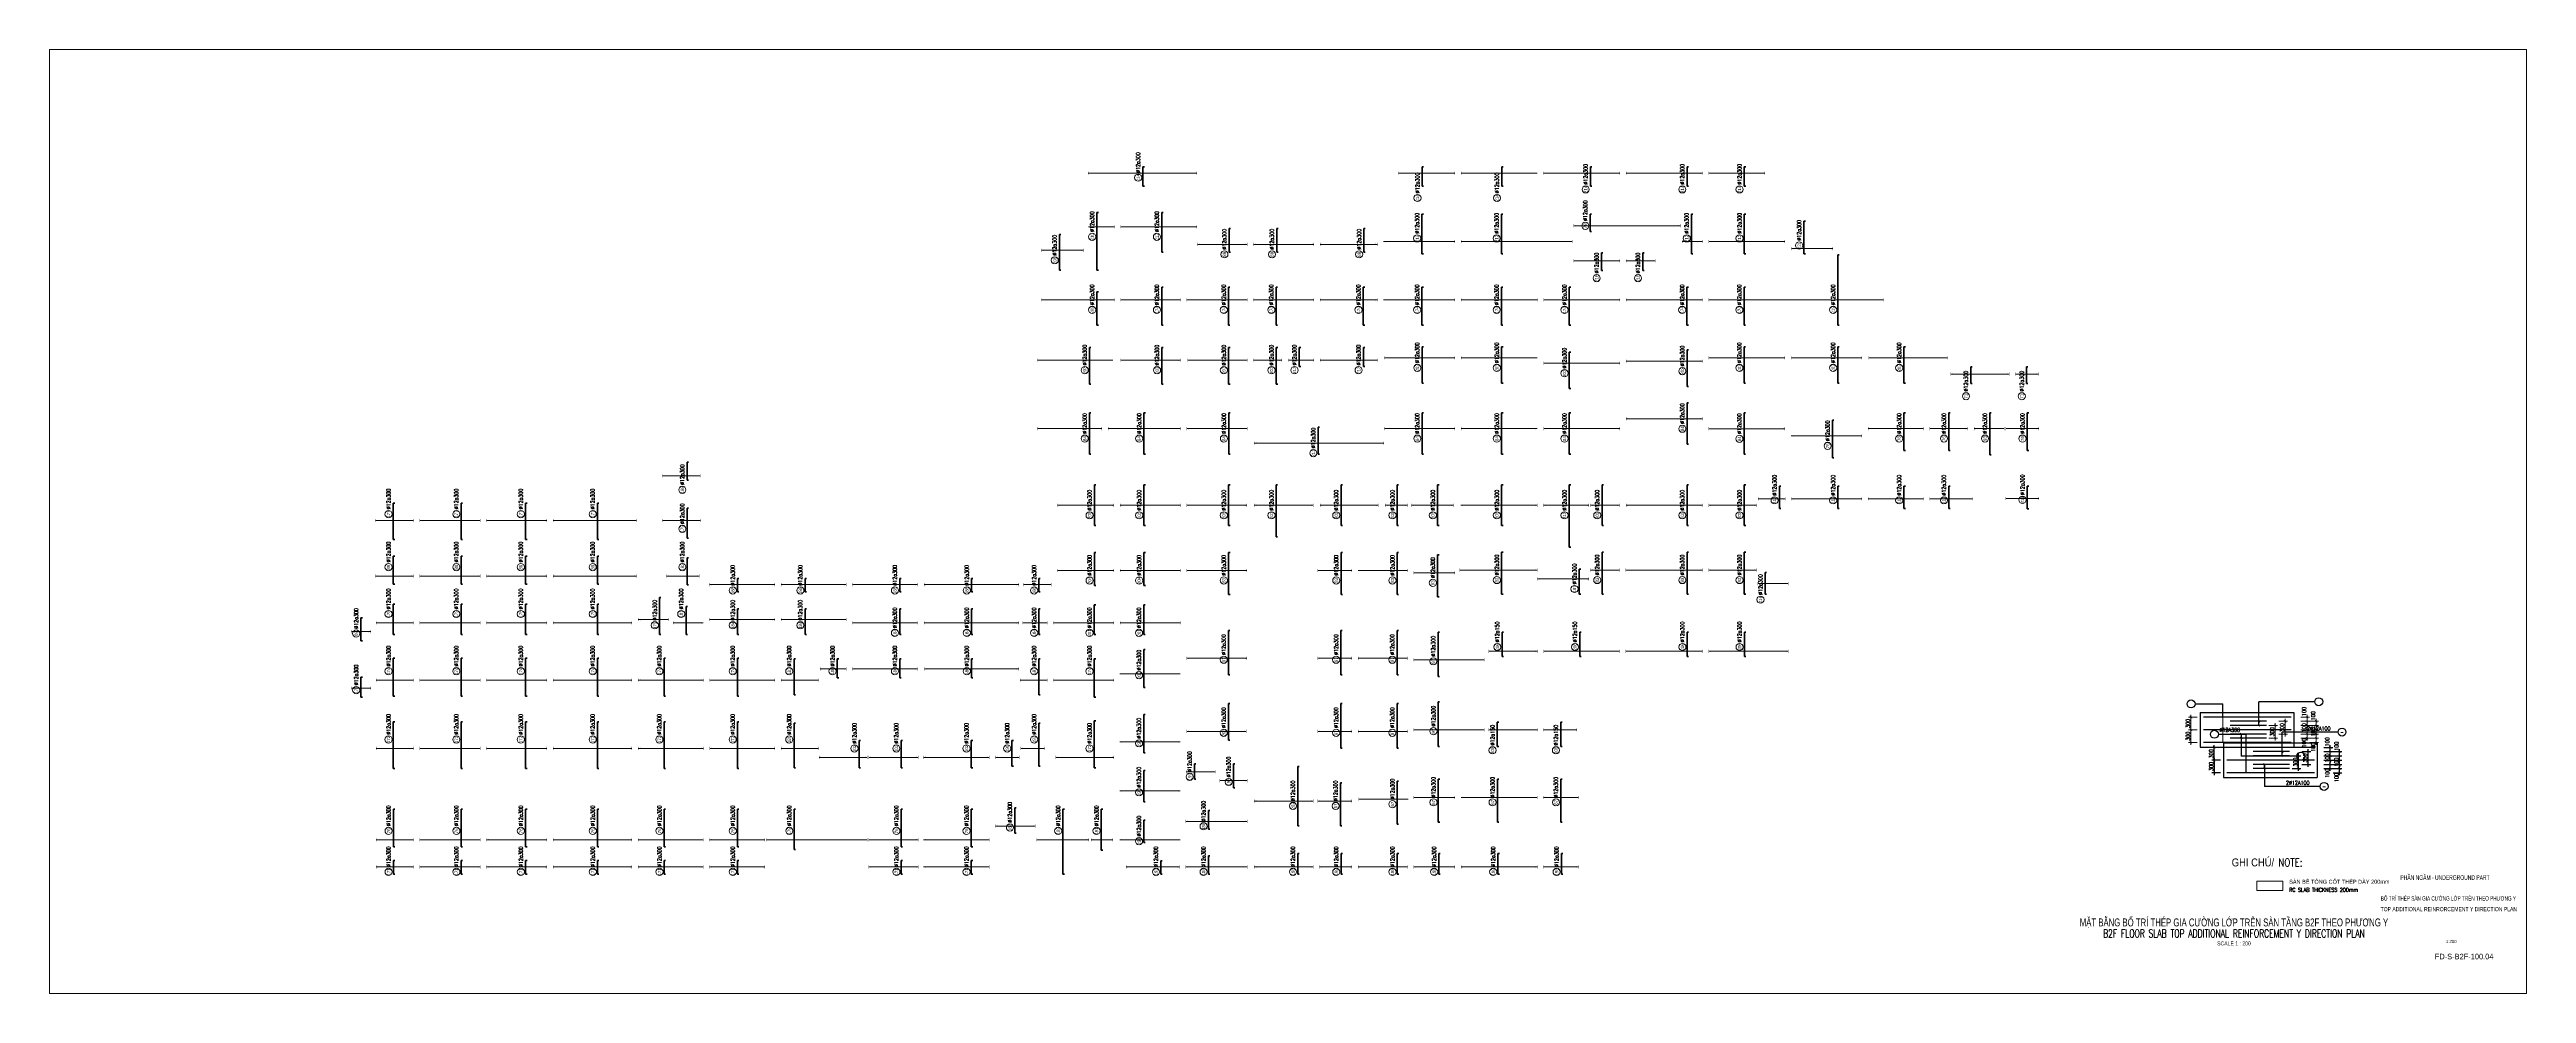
# Paper-space layout 'TOP ADDITIONAL REINRORCEMENT Y DIRECTION PLAN' of a CAD drawing. Header units: millimetres. Extents: x 0 to 1560, y 0 to 594.
# The model-space entities are those that its viewports show. They can reach past a viewport. Long polylines and large blocks are cut down to what shows.
import ezdxf
from ezdxf.enums import TextEntityAlignment as Align

# ---------------------------------------------------------------- set-up
doc = ezdxf.new("R2010")
doc.units = ezdxf.units.MM
doc.header["$MEASUREMENT"] = 0
doc.layers.get('Defpoints').update_dxf_attribs({"lineweight": 9})
for name, color, linetype in [('Concrete', 2, 'Continuous'), ('Dimension', 253, 'Continuous'), ('Leader', 6, 'Continuous'), ('Pointing Line', 6, 'Continuous'), ('Reinforcement', 4, 'Continuous'), ('Text25', 7, 'Continuous')]:
    doc.layers.add(name, color=color, linetype=linetype)
for name, color, linetype, lineweight in [('NDC_FRAME', 7, 'Continuous', 20), ('NDC_S_251', 251, 'Continuous', 9), ('NDC_S_ANNO', 7, 'Continuous', 20), ('NDC_S_CONTINUOUS', 3, 'Continuous', 20), ('NDC_S_DIM', 1, 'Continuous', 15), ('NDC_S_ENG TEXT', 2, 'Continuous', 20), ('NDC_S_ENG TITLE', 3, 'Continuous', 20), ('NDC_S_REBAR', 4, 'Continuous', 35), ('NDC_S_TEXT SYMBOL', 7, 'Continuous', 20), ('NDC_S_VN TEXT', 7, 'Continuous', 20), ('NDC_S_VN TITLE', 6, 'Continuous', 35)]:
    doc.layers.add(name, color=color, linetype=linetype, lineweight=lineweight)
doc.styles.add('ARIAL', font='arial.ttf', dxfattribs={"width": 0.8})
doc.styles.add('NDC_ANNO', font='', dxfattribs={"width": 0.8})
doc.styles.add('NDC_ARIAL', font='arial.ttf', dxfattribs={"width": 0.85})
doc.styles.add('NDC_EN TXT', font='romans.shx', dxfattribs={"width": 0.8})
doc.styles.add('NDC_VIE TXT', font='arial.ttf', dxfattribs={"width": 0.8})
doc.styles.add('VN-Romans', font='romans.shx', dxfattribs={"width": 0.8, "bigfont": 'vns.shx'})
doc.styles.get('NDC_ANNO').set_extended_font_data('Dotum')
doc.dimstyles.new('DIM25', dxfattribs={"dimtxt": 2.5, "dimasz": 1.5, "dimexe": 1.5, "dimexo": 1, "dimtad": 1, "dimtxsty": 'VN-Romans', "dimblk": 'ARCHTICK', "dimcen": 1.5, "dimdle": 1.5, "dimclrt": 7, "dimadec": 0, "dimazin": 0, "dimtfac": 1, "dimtix": 1, "dimtmove": 2, "dimatfit": 3, "dimfxl": 5, "dimfxlon": 1, "dimarcsym": 0})

# ---------------------------------------------------------------- blocks, each defined once
blk = doc.blocks.new('*U250')
h = blk.add_hatch(color=6)
edge = h.paths.add_edge_path()
edge.add_arc((-3, 0), 0.3, 0, 360)
at = {"layer": 'NDC_S_DIM', "color": 8}
for q in [(-3, 10.8), (-3, -12.7)]:
    blk.add_line((-3, 0), q, dxfattribs=at)
for points in [[(-4, 10.8, 0.2, 0.2, 0), (-2, 10.8, 0, 0, 0)], [(-4, -12.7, 0.2, 0.2, 0), (-2, -12.7, 0, 0, 0)]]:
    blk.add_lwpolyline(points, format="xyseb", dxfattribs=at)
at = {"layer": 'NDC_S_DIM', "color": 6}
blk.add_circle((-3, 0), 0.3, dxfattribs=at)
at = {"layer": 'NDC_S_DIM'}
blk.add_circle((2.6, 3), 2.25, dxfattribs=at)
at = {"layer": 'NDC_S_DIM', "color": 8}
for points in [[(-3.4, 9.6), (-3, 10.8), (-2.6, 9.6)], [(-3.4, -11.5), (-3, -12.7), (-2.6, -11.5)]]:
    blk.add_solid(points, dxfattribs=at)
at = {"layer": 'NDC_S_REBAR'}
for p, q in [((0, 0), (-7.5, 0)), ((-7.5, 0), (-7.5, -0.9)), ((0, 0), (16.3, 0)), ((16.3, 0), (16.3, -0.9)), ((-7.5, -0.9), (-7.5, -0.9)), ((16.3, -0.9), (16.3, -0.9))]:
    blk.add_line(p, q, dxfattribs=at)
at = {"layer": 'NDC_S_VN TEXT', "style": 'ARIAL', "width": 0.8}
blk.add_attdef('KHT', text='', height=2, dxfattribs=at).set_placement((2.6, 3), align=Align.MIDDLE_CENTER)
at = {"layer": 'NDC_S_VN TEXT', "color": 3, "style": 'NDC_EN TXT', "width": 0.75}
blk.add_attdef('DKT', (5.6, 1.8), '', height=2.5, dxfattribs=at)
blk = doc.blocks.new('*U251')
h = blk.add_hatch(color=6)
edge = h.paths.add_edge_path()
edge.add_arc((-3, 0), 0.3, 0, 360)
at = {"layer": 'NDC_S_DIM', "color": 8}
for q in [(-3, 10.8), (-3, -12.7)]:
    blk.add_line((-3, 0), q, dxfattribs=at)
for points in [[(-4, 10.8, 0.2, 0.2, 0), (-2, 10.8, 0, 0, 0)], [(-4, -12.7, 0.2, 0.2, 0), (-2, -12.7, 0, 0, 0)]]:
    blk.add_lwpolyline(points, format="xyseb", dxfattribs=at)
at = {"layer": 'NDC_S_DIM'}
blk.add_circle((-6.1, 3), 2.25, dxfattribs=at)
at = {"layer": 'NDC_S_DIM', "color": 6}
blk.add_circle((-3, 0), 0.3, dxfattribs=at)
at = {"layer": 'NDC_S_DIM', "color": 8}
for points in [[(-3.4, 9.6), (-3, 10.8), (-2.6, 9.6)], [(-3.4, -11.5), (-3, -12.7), (-2.6, -11.5)]]:
    blk.add_solid(points, dxfattribs=at)
at = {"layer": 'NDC_S_REBAR'}
for p, q in [((0, 0), (-7.5, 0)), ((-7.5, 0), (-7.5, -0.9)), ((0, 0), (1.1, 0)), ((1.1, 0), (1.1, -0.9)), ((-7.5, -0.9), (-7.5, -0.9)), ((1.1, -0.9), (1.1, -0.9))]:
    blk.add_line(p, q, dxfattribs=at)
at = {"layer": 'NDC_S_VN TEXT', "style": 'ARIAL', "width": 0.8}
blk.add_attdef('KHT', text='', height=2, dxfattribs=at).set_placement((-6.1, 3), align=Align.MIDDLE_CENTER)
at = {"layer": 'NDC_S_VN TEXT', "color": 3, "style": 'NDC_EN TXT', "width": 0.75}
blk.add_attdef('DKT', (-3.1, 1.8), '', height=2.5, dxfattribs=at)
blk = doc.blocks.new('*U252')
h = blk.add_hatch(color=6)
edge = h.paths.add_edge_path()
edge.add_arc((-3, 0), 0.3, 0, 360)
at = {"layer": 'NDC_S_DIM', "color": 8}
for q in [(-3, 10.8), (-3, -12.7)]:
    blk.add_line((-3, 0), q, dxfattribs=at)
for points in [[(-4, 10.8, 0.2, 0.2, 0), (-2, 10.8, 0, 0, 0)], [(-4, -12.7, 0.2, 0.2, 0), (-2, -12.7, 0, 0, 0)]]:
    blk.add_lwpolyline(points, format="xyseb", dxfattribs=at)
at = {"layer": 'NDC_S_DIM', "color": 6}
blk.add_circle((-3, 0), 0.3, dxfattribs=at)
at = {"layer": 'NDC_S_DIM'}
blk.add_circle((2.6, 3), 2.25, dxfattribs=at)
at = {"layer": 'NDC_S_DIM', "color": 8}
for points in [[(-3.4, 9.6), (-3, 10.8), (-2.6, 9.6)], [(-3.4, -11.5), (-3, -12.7), (-2.6, -11.5)]]:
    blk.add_solid(points, dxfattribs=at)
at = {"layer": 'NDC_S_REBAR'}
for p, q in [((0, 0), (-15.7, 0)), ((-15.7, 0), (-15.7, -0.9)), ((0, 0), (13.8, 0)), ((13.8, 0), (13.8, -0.9)), ((-15.7, -0.9), (-15.7, -0.9)), ((13.8, -0.9), (13.8, -0.9))]:
    blk.add_line(p, q, dxfattribs=at)
at = {"layer": 'NDC_S_VN TEXT', "style": 'ARIAL', "width": 0.8}
blk.add_attdef('KHT', text='', height=2, dxfattribs=at).set_placement((2.6, 3), align=Align.MIDDLE_CENTER)
at = {"layer": 'NDC_S_VN TEXT', "color": 3, "style": 'NDC_EN TXT', "width": 0.75}
blk.add_attdef('DKT', (5.6, 1.8), '', height=2.5, dxfattribs=at)
blk = doc.blocks.new('*U253')
h = blk.add_hatch(color=6)
edge = h.paths.add_edge_path()
edge.add_arc((-3, 0), 0.3, 0, 360)
at = {"layer": 'NDC_S_DIM', "color": 8}
for q in [(-3, 10.8), (-3, -12.7)]:
    blk.add_line((-3, 0), q, dxfattribs=at)
for points in [[(-4, 10.8, 0.2, 0.2, 0), (-2, 10.8, 0, 0, 0)], [(-4, -12.7, 0.2, 0.2, 0), (-2, -12.7, 0, 0, 0)]]:
    blk.add_lwpolyline(points, format="xyseb", dxfattribs=at)
at = {"layer": 'NDC_S_DIM', "color": 6}
blk.add_circle((-3, 0), 0.3, dxfattribs=at)
at = {"layer": 'NDC_S_DIM'}
blk.add_circle((2.6, 3), 2.25, dxfattribs=at)
at = {"layer": 'NDC_S_DIM', "color": 8}
for points in [[(-3.4, 9.6), (-3, 10.8), (-2.6, 9.6)], [(-3.4, -11.5), (-3, -12.7), (-2.6, -11.5)]]:
    blk.add_solid(points, dxfattribs=at)
at = {"layer": 'NDC_S_REBAR'}
for p, q in [((0, 0), (-13.2, 0)), ((-13.2, 0), (-13.2, -0.9)), ((0, 0), (10.8, 0)), ((10.8, 0), (10.8, -0.9)), ((-13.2, -0.9), (-13.2, -0.9)), ((10.8, -0.9), (10.8, -0.9))]:
    blk.add_line(p, q, dxfattribs=at)
at = {"layer": 'NDC_S_VN TEXT', "style": 'ARIAL', "width": 0.8}
blk.add_attdef('KHT', text='', height=2, dxfattribs=at).set_placement((2.6, 3), align=Align.MIDDLE_CENTER)
at = {"layer": 'NDC_S_VN TEXT', "color": 3, "style": 'NDC_EN TXT', "width": 0.75}
blk.add_attdef('DKT', (5.6, 1.8), '', height=2.5, dxfattribs=at)
blk = doc.blocks.new('*U254')
h = blk.add_hatch(color=6)
edge = h.paths.add_edge_path()
edge.add_arc((-3, 0), 0.3, 0, 360)
at = {"layer": 'NDC_S_DIM', "color": 8}
for q in [(-3, 10.8), (-3, -12.7)]:
    blk.add_line((-3, 0), q, dxfattribs=at)
for points in [[(-4, 10.8, 0.2, 0.2, 0), (-2, 10.8, 0, 0, 0)], [(-4, -12.7, 0.2, 0.2, 0), (-2, -12.7, 0, 0, 0)]]:
    blk.add_lwpolyline(points, format="xyseb", dxfattribs=at)
at = {"layer": 'NDC_S_DIM', "color": 6}
blk.add_circle((-3, 0), 0.3, dxfattribs=at)
at = {"layer": 'NDC_S_DIM'}
blk.add_circle((2.6, 3), 2.25, dxfattribs=at)
at = {"layer": 'NDC_S_DIM', "color": 8}
for points in [[(-3.4, 9.6), (-3, 10.8), (-2.6, 9.6)], [(-3.4, -11.5), (-3, -12.7), (-2.6, -11.5)]]:
    blk.add_solid(points, dxfattribs=at)
at = {"layer": 'NDC_S_REBAR'}
for p, q in [((0, 0), (-10.2, 0)), ((-10.2, 0), (-10.2, -0.9)), ((0, 0), (8.8, 0)), ((8.8, 0), (8.8, -0.9)), ((-10.2, -0.9), (-10.2, -0.9)), ((8.8, -0.9), (8.8, -0.9))]:
    blk.add_line(p, q, dxfattribs=at)
at = {"layer": 'NDC_S_VN TEXT', "style": 'ARIAL', "width": 0.8}
blk.add_attdef('KHT', text='', height=2, dxfattribs=at).set_placement((2.6, 3), align=Align.MIDDLE_CENTER)
at = {"layer": 'NDC_S_VN TEXT', "color": 3, "style": 'NDC_EN TXT', "width": 0.75}
blk.add_attdef('DKT', (5.6, 1.8), '', height=2.5, dxfattribs=at)
blk = doc.blocks.new('*U255')
h = blk.add_hatch(color=6)
edge = h.paths.add_edge_path()
edge.add_arc((-3, 0), 0.3, 0, 360)
at = {"layer": 'NDC_S_DIM', "color": 8}
for q in [(-3, 11.3), (-3, -12.7)]:
    blk.add_line((-3, 0), q, dxfattribs=at)
for points in [[(-4, 11.3, 0.2, 0.2, 0), (-2, 11.3, 0, 0, 0)], [(-4, -12.7, 0.2, 0.2, 0), (-2, -12.7, 0, 0, 0)]]:
    blk.add_lwpolyline(points, format="xyseb", dxfattribs=at)
at = {"layer": 'NDC_S_DIM', "color": 6}
blk.add_circle((-3, 0), 0.3, dxfattribs=at)
at = {"layer": 'NDC_S_DIM'}
blk.add_circle((2.6, 3), 2.25, dxfattribs=at)
at = {"layer": 'NDC_S_DIM', "color": 8}
for points in [[(-3.4, 10.1), (-3, 11.3), (-2.6, 10.1)], [(-3.4, -11.5), (-3, -12.7), (-2.6, -11.5)]]:
    blk.add_solid(points, dxfattribs=at)
at = {"layer": 'NDC_S_REBAR'}
for p, q in [((0, 0), (-8.2, 0)), ((-8.2, 0), (-8.2, -0.9)), ((0, 0), (9.5, 0)), ((9.5, 0), (9.5, -0.9)), ((-8.2, -0.9), (-8.2, -0.9)), ((9.5, -0.9), (9.5, -0.9))]:
    blk.add_line(p, q, dxfattribs=at)
at = {"layer": 'NDC_S_VN TEXT', "style": 'ARIAL', "width": 0.8}
blk.add_attdef('KHT', text='', height=2, dxfattribs=at).set_placement((2.6, 3), align=Align.MIDDLE_CENTER)
at = {"layer": 'NDC_S_VN TEXT', "color": 3, "style": 'NDC_EN TXT', "width": 0.75}
blk.add_attdef('DKT', (5.6, 1.8), '', height=2.5, dxfattribs=at)
blk = doc.blocks.new('*U256')
h = blk.add_hatch(color=6)
edge = h.paths.add_edge_path()
edge.add_arc((-1.4, 0), 0.3, 0, 360)
at = {"layer": 'NDC_S_DIM', "color": 8}
for q in [(-1.4, 11.3), (-1.4, -12.7)]:
    blk.add_line((-1.4, 0), q, dxfattribs=at)
for points in [[(-2.4, 11.3, 0.2, 0.2, 0), (-0.4, 11.3, 0, 0, 0)], [(-2.4, -12.7, 0.2, 0.2, 0), (-0.4, -12.7, 0, 0, 0)]]:
    blk.add_lwpolyline(points, format="xyseb", dxfattribs=at)
at = {"layer": 'NDC_S_DIM', "color": 6}
blk.add_circle((-1.4, 0), 0.3, dxfattribs=at)
at = {"layer": 'NDC_S_DIM'}
blk.add_circle((2.6, 3), 2.25, dxfattribs=at)
at = {"layer": 'NDC_S_DIM', "color": 8}
for points in [[(-1.8, 10.1), (-1.4, 11.3), (-1, 10.1)], [(-1.8, -11.5), (-1.4, -12.7), (-1, -11.5)]]:
    blk.add_solid(points, dxfattribs=at)
at = {"layer": 'NDC_S_REBAR'}
for p, q in [((0, 0), (-13.3, 0)), ((-13.3, 0), (-13.3, -0.9)), ((0, 0), (9.5, 0)), ((9.5, 0), (9.5, -0.9)), ((-13.3, -0.9), (-13.3, -0.9)), ((9.5, -0.9), (9.5, -0.9))]:
    blk.add_line(p, q, dxfattribs=at)
at = {"layer": 'NDC_S_VN TEXT', "style": 'ARIAL', "width": 0.8}
blk.add_attdef('KHT', text='', height=2, dxfattribs=at).set_placement((2.6, 3), align=Align.MIDDLE_CENTER)
at = {"layer": 'NDC_S_VN TEXT', "color": 3, "style": 'NDC_EN TXT', "width": 0.75}
blk.add_attdef('DKT', (5.6, 1.8), '', height=2.5, dxfattribs=at)
blk = doc.blocks.new('*U262')
h = blk.add_hatch(color=6)
edge = h.paths.add_edge_path()
edge.add_arc((-3, 0), 0.3, 0, 360)
at = {"layer": 'NDC_S_DIM', "color": 8}
for q in [(-3, 26), (-3, -12)]:
    blk.add_line((-3, 0), q, dxfattribs=at)
for points in [[(-4, 26, 0.2, 0.2, 0), (-2, 26, 0, 0, 0)], [(-4, -12, 0.2, 0.2, 0), (-2, -12, 0, 0, 0)]]:
    blk.add_lwpolyline(points, format="xyseb", dxfattribs=at)
at = {"layer": 'NDC_S_DIM', "color": 6}
blk.add_circle((-3, 0), 0.3, dxfattribs=at)
at = {"layer": 'NDC_S_DIM'}
blk.add_circle((2.6, 3), 2.25, dxfattribs=at)
at = {"layer": 'NDC_S_DIM', "color": 8}
for points in [[(-3.4, 24.8), (-3, 26), (-2.6, 24.8)], [(-3.4, -10.8), (-3, -12), (-2.6, -10.8)]]:
    blk.add_solid(points, dxfattribs=at)
at = {"layer": 'NDC_S_REBAR'}
for p, q in [((0, 0), (-7.5, 0)), ((-7.5, 0), (-7.5, -0.9)), ((0, 0), (16.3, 0)), ((16.3, 0), (16.3, -0.9)), ((-7.5, -0.9), (-7.5, -0.9)), ((16.3, -0.9), (16.3, -0.9))]:
    blk.add_line(p, q, dxfattribs=at)
at = {"layer": 'NDC_S_VN TEXT', "style": 'ARIAL', "width": 0.8}
blk.add_attdef('KHT', text='', height=2, dxfattribs=at).set_placement((2.6, 3), align=Align.MIDDLE_CENTER)
at = {"layer": 'NDC_S_VN TEXT', "color": 3, "style": 'NDC_EN TXT', "width": 0.75}
blk.add_attdef('DKT', (5.6, 1.8), '', height=2.5, dxfattribs=at)
blk = doc.blocks.new('*U263')
h = blk.add_hatch(color=6)
edge = h.paths.add_edge_path()
edge.add_arc((-3, 0), 0.3, 0, 360)
at = {"layer": 'NDC_S_DIM', "color": 8}
for q in [(-3, 26), (-3, -12)]:
    blk.add_line((-3, 0), q, dxfattribs=at)
for points in [[(-4, 26, 0.2, 0.2, 0), (-2, 26, 0, 0, 0)], [(-4, -12, 0.2, 0.2, 0), (-2, -12, 0, 0, 0)]]:
    blk.add_lwpolyline(points, format="xyseb", dxfattribs=at)
at = {"layer": 'NDC_S_DIM'}
blk.add_circle((-6.1, 3), 2.25, dxfattribs=at)
at = {"layer": 'NDC_S_DIM', "color": 6}
blk.add_circle((-3, 0), 0.3, dxfattribs=at)
at = {"layer": 'NDC_S_DIM', "color": 8}
for points in [[(-3.4, 24.8), (-3, 26), (-2.6, 24.8)], [(-3.4, -10.8), (-3, -12), (-2.6, -10.8)]]:
    blk.add_solid(points, dxfattribs=at)
at = {"layer": 'NDC_S_REBAR'}
for p, q in [((0, 0), (-7.5, 0)), ((-7.5, 0), (-7.5, -0.9)), ((0, 0), (1.1, 0)), ((1.1, 0), (1.1, -0.9)), ((-7.5, -0.9), (-7.5, -0.9)), ((1.1, -0.9), (1.1, -0.9))]:
    blk.add_line(p, q, dxfattribs=at)
at = {"layer": 'NDC_S_VN TEXT', "style": 'ARIAL', "width": 0.8}
blk.add_attdef('KHT', text='', height=2, dxfattribs=at).set_placement((-6.1, 3), align=Align.MIDDLE_CENTER)
at = {"layer": 'NDC_S_VN TEXT', "color": 3, "style": 'NDC_EN TXT', "width": 0.75}
blk.add_attdef('DKT', (-3.1, 1.8), '', height=2.5, dxfattribs=at)
blk = doc.blocks.new('*U261')
h = blk.add_hatch(color=6)
edge = h.paths.add_edge_path()
edge.add_arc((-3, 0), 0.3, 0, 360)
at = {"layer": 'NDC_S_DIM', "color": 8}
for q in [(-3, 26), (-3, -12)]:
    blk.add_line((-3, 0), q, dxfattribs=at)
for points in [[(-4, 26, 0.2, 0.2, 0), (-2, 26, 0, 0, 0)], [(-4, -12, 0.2, 0.2, 0), (-2, -12, 0, 0, 0)]]:
    blk.add_lwpolyline(points, format="xyseb", dxfattribs=at)
at = {"layer": 'NDC_S_DIM', "color": 6}
blk.add_circle((-3, 0), 0.3, dxfattribs=at)
at = {"layer": 'NDC_S_DIM'}
blk.add_circle((2.6, 3), 2.25, dxfattribs=at)
at = {"layer": 'NDC_S_DIM', "color": 8}
for points in [[(-3.4, 24.8), (-3, 26), (-2.6, 24.8)], [(-3.4, -10.8), (-3, -12), (-2.6, -10.8)]]:
    blk.add_solid(points, dxfattribs=at)
at = {"layer": 'NDC_S_REBAR'}
for p, q in [((0, 0), (-15.7, 0)), ((-15.7, 0), (-15.7, -0.9)), ((0, 0), (13.8, 0)), ((13.8, 0), (13.8, -0.9)), ((-15.7, -0.9), (-15.7, -0.9)), ((13.8, -0.9), (13.8, -0.9))]:
    blk.add_line(p, q, dxfattribs=at)
at = {"layer": 'NDC_S_VN TEXT', "style": 'ARIAL', "width": 0.8}
blk.add_attdef('KHT', text='', height=2, dxfattribs=at).set_placement((2.6, 3), align=Align.MIDDLE_CENTER)
at = {"layer": 'NDC_S_VN TEXT', "color": 3, "style": 'NDC_EN TXT', "width": 0.75}
blk.add_attdef('DKT', (5.6, 1.8), '', height=2.5, dxfattribs=at)
blk = doc.blocks.new('*U260')
h = blk.add_hatch(color=6)
edge = h.paths.add_edge_path()
edge.add_arc((-3, 0), 0.3, 0, 360)
at = {"layer": 'NDC_S_DIM', "color": 8}
for q in [(-3, 26), (-3, -12)]:
    blk.add_line((-3, 0), q, dxfattribs=at)
for points in [[(-4, 26, 0.2, 0.2, 0), (-2, 26, 0, 0, 0)], [(-4, -12, 0.2, 0.2, 0), (-2, -12, 0, 0, 0)]]:
    blk.add_lwpolyline(points, format="xyseb", dxfattribs=at)
at = {"layer": 'NDC_S_DIM', "color": 6}
blk.add_circle((-3, 0), 0.3, dxfattribs=at)
at = {"layer": 'NDC_S_DIM'}
blk.add_circle((2.6, 3), 2.25, dxfattribs=at)
at = {"layer": 'NDC_S_DIM', "color": 8}
for points in [[(-3.4, 24.8), (-3, 26), (-2.6, 24.8)], [(-3.4, -10.8), (-3, -12), (-2.6, -10.8)]]:
    blk.add_solid(points, dxfattribs=at)
at = {"layer": 'NDC_S_REBAR'}
for p, q in [((0, 0), (-13.2, 0)), ((-13.2, 0), (-13.2, -0.9)), ((0, 0), (10.8, 0)), ((10.8, 0), (10.8, -0.9)), ((-13.2, -0.9), (-13.2, -0.9)), ((10.8, -0.9), (10.8, -0.9))]:
    blk.add_line(p, q, dxfattribs=at)
at = {"layer": 'NDC_S_VN TEXT', "style": 'ARIAL', "width": 0.8}
blk.add_attdef('KHT', text='', height=2, dxfattribs=at).set_placement((2.6, 3), align=Align.MIDDLE_CENTER)
at = {"layer": 'NDC_S_VN TEXT', "color": 3, "style": 'NDC_EN TXT', "width": 0.75}
blk.add_attdef('DKT', (5.6, 1.8), '', height=2.5, dxfattribs=at)
blk = doc.blocks.new('*U259')
h = blk.add_hatch(color=6)
edge = h.paths.add_edge_path()
edge.add_arc((-3, 0), 0.3, 0, 360)
at = {"layer": 'NDC_S_DIM', "color": 8}
for q in [(-3, 26), (-3, -12)]:
    blk.add_line((-3, 0), q, dxfattribs=at)
for points in [[(-4, 26, 0.2, 0.2, 0), (-2, 26, 0, 0, 0)], [(-4, -12, 0.2, 0.2, 0), (-2, -12, 0, 0, 0)]]:
    blk.add_lwpolyline(points, format="xyseb", dxfattribs=at)
at = {"layer": 'NDC_S_DIM', "color": 6}
blk.add_circle((-3, 0), 0.3, dxfattribs=at)
at = {"layer": 'NDC_S_DIM'}
blk.add_circle((2.6, 3), 2.25, dxfattribs=at)
at = {"layer": 'NDC_S_DIM', "color": 8}
for points in [[(-3.4, 24.8), (-3, 26), (-2.6, 24.8)], [(-3.4, -10.8), (-3, -12), (-2.6, -10.8)]]:
    blk.add_solid(points, dxfattribs=at)
at = {"layer": 'NDC_S_REBAR'}
for p, q in [((0, 0), (-10.2, 0)), ((-10.2, 0), (-10.2, -0.9)), ((0, 0), (8.8, 0)), ((8.8, 0), (8.8, -0.9)), ((-10.2, -0.9), (-10.2, -0.9)), ((8.8, -0.9), (8.8, -0.9))]:
    blk.add_line(p, q, dxfattribs=at)
at = {"layer": 'NDC_S_VN TEXT', "style": 'ARIAL', "width": 0.8}
blk.add_attdef('KHT', text='', height=2, dxfattribs=at).set_placement((2.6, 3), align=Align.MIDDLE_CENTER)
at = {"layer": 'NDC_S_VN TEXT', "color": 3, "style": 'NDC_EN TXT', "width": 0.75}
blk.add_attdef('DKT', (5.6, 1.8), '', height=2.5, dxfattribs=at)
blk = doc.blocks.new('*U258')
h = blk.add_hatch(color=6)
edge = h.paths.add_edge_path()
edge.add_arc((-3, 0), 0.3, 0, 360)
at = {"layer": 'NDC_S_DIM', "color": 8}
for q in [(-3, 26), (-3, -12)]:
    blk.add_line((-3, 0), q, dxfattribs=at)
for points in [[(-4, 26, 0.2, 0.2, 0), (-2, 26, 0, 0, 0)], [(-4, -12, 0.2, 0.2, 0), (-2, -12, 0, 0, 0)]]:
    blk.add_lwpolyline(points, format="xyseb", dxfattribs=at)
at = {"layer": 'NDC_S_DIM', "color": 6}
blk.add_circle((-3, 0), 0.3, dxfattribs=at)
at = {"layer": 'NDC_S_DIM'}
blk.add_circle((2.6, 3), 2.25, dxfattribs=at)
at = {"layer": 'NDC_S_DIM', "color": 8}
for points in [[(-3.4, 24.8), (-3, 26), (-2.6, 24.8)], [(-3.4, -10.8), (-3, -12), (-2.6, -10.8)]]:
    blk.add_solid(points, dxfattribs=at)
at = {"layer": 'NDC_S_REBAR'}
for p, q in [((0, 0), (-8.2, 0)), ((-8.2, 0), (-8.2, -0.9)), ((0, 0), (9.5, 0)), ((9.5, 0), (9.5, -0.9)), ((-8.2, -0.9), (-8.2, -0.9)), ((9.5, -0.9), (9.5, -0.9))]:
    blk.add_line(p, q, dxfattribs=at)
at = {"layer": 'NDC_S_VN TEXT', "style": 'ARIAL', "width": 0.8}
blk.add_attdef('KHT', text='', height=2, dxfattribs=at).set_placement((2.6, 3), align=Align.MIDDLE_CENTER)
at = {"layer": 'NDC_S_VN TEXT', "color": 3, "style": 'NDC_EN TXT', "width": 0.75}
blk.add_attdef('DKT', (5.6, 1.8), '', height=2.5, dxfattribs=at)
blk = doc.blocks.new('*U257')
h = blk.add_hatch(color=6)
edge = h.paths.add_edge_path()
edge.add_arc((-1.4, 0), 0.3, 0, 360)
at = {"layer": 'NDC_S_DIM', "color": 8}
for q in [(-1.4, 26), (-1.4, -12)]:
    blk.add_line((-1.4, 0), q, dxfattribs=at)
for points in [[(-2.4, 26, 0.2, 0.2, 0), (-0.4, 26, 0, 0, 0)], [(-2.4, -12, 0.2, 0.2, 0), (-0.4, -12, 0, 0, 0)]]:
    blk.add_lwpolyline(points, format="xyseb", dxfattribs=at)
at = {"layer": 'NDC_S_DIM', "color": 6}
blk.add_circle((-1.4, 0), 0.3, dxfattribs=at)
at = {"layer": 'NDC_S_DIM'}
blk.add_circle((2.6, 3), 2.25, dxfattribs=at)
at = {"layer": 'NDC_S_DIM', "color": 8}
for points in [[(-1.8, 24.8), (-1.4, 26), (-1, 24.8)], [(-1.8, -10.8), (-1.4, -12), (-1, -10.8)]]:
    blk.add_solid(points, dxfattribs=at)
at = {"layer": 'NDC_S_REBAR'}
for p, q in [((0, 0), (-13.3, 0)), ((-13.3, 0), (-13.3, -0.9)), ((0, 0), (9.5, 0)), ((9.5, 0), (9.5, -0.9)), ((-13.3, -0.9), (-13.3, -0.9)), ((9.5, -0.9), (9.5, -0.9))]:
    blk.add_line(p, q, dxfattribs=at)
at = {"layer": 'NDC_S_VN TEXT', "style": 'ARIAL', "width": 0.8}
blk.add_attdef('KHT', text='', height=2, dxfattribs=at).set_placement((2.6, 3), align=Align.MIDDLE_CENTER)
at = {"layer": 'NDC_S_VN TEXT', "color": 3, "style": 'NDC_EN TXT', "width": 0.75}
blk.add_attdef('DKT', (5.6, 1.8), '', height=2.5, dxfattribs=at)
blk = doc.blocks.new('*U265')
h = blk.add_hatch(color=6)
edge = h.paths.add_edge_path()
edge.add_arc((-3, 0), 0.3, 0, 360)
at = {"layer": 'NDC_S_DIM', "color": 8}
for q in [(-3, 24.6), (-3, -13.4)]:
    blk.add_line((-3, 0), q, dxfattribs=at)
for points in [[(-4, 24.6, 0.2, 0.2, 0), (-2, 24.6, 0, 0, 0)], [(-4, -13.4, 0.2, 0.2, 0), (-2, -13.4, 0, 0, 0)]]:
    blk.add_lwpolyline(points, format="xyseb", dxfattribs=at)
at = {"layer": 'NDC_S_DIM', "color": 6}
blk.add_circle((-3, 0), 0.3, dxfattribs=at)
at = {"layer": 'NDC_S_DIM'}
blk.add_circle((2.6, 3), 2.25, dxfattribs=at)
at = {"layer": 'NDC_S_DIM', "color": 8}
for points in [[(-3.4, 23.4), (-3, 24.6), (-2.6, 23.4)], [(-3.4, -12.2), (-3, -13.4), (-2.6, -12.2)]]:
    blk.add_solid(points, dxfattribs=at)
at = {"layer": 'NDC_S_REBAR'}
for p, q in [((0, 0), (-7.5, 0)), ((-7.5, 0), (-7.5, -0.9)), ((0, 0), (16.3, 0)), ((16.3, 0), (16.3, -0.9)), ((-7.5, -0.9), (-7.5, -0.9)), ((16.3, -0.9), (16.3, -0.9))]:
    blk.add_line(p, q, dxfattribs=at)
at = {"layer": 'NDC_S_VN TEXT', "style": 'ARIAL', "width": 0.8}
blk.add_attdef('KHT', text='', height=2, dxfattribs=at).set_placement((2.6, 3), align=Align.MIDDLE_CENTER)
at = {"layer": 'NDC_S_VN TEXT', "color": 3, "style": 'NDC_EN TXT', "width": 0.75}
blk.add_attdef('DKT', (5.6, 1.8), '', height=2.5, dxfattribs=at)
blk = doc.blocks.new('*U264')
h = blk.add_hatch(color=6)
edge = h.paths.add_edge_path()
edge.add_arc((-3, 0), 0.3, 0, 360)
at = {"layer": 'NDC_S_DIM', "color": 8}
for q in [(-3, 24.6), (-3, -13.4)]:
    blk.add_line((-3, 0), q, dxfattribs=at)
for points in [[(-4, 24.6, 0.2, 0.2, 0), (-2, 24.6, 0, 0, 0)], [(-4, -13.4, 0.2, 0.2, 0), (-2, -13.4, 0, 0, 0)]]:
    blk.add_lwpolyline(points, format="xyseb", dxfattribs=at)
at = {"layer": 'NDC_S_DIM'}
blk.add_circle((-6.1, 3), 2.25, dxfattribs=at)
at = {"layer": 'NDC_S_DIM', "color": 6}
blk.add_circle((-3, 0), 0.3, dxfattribs=at)
at = {"layer": 'NDC_S_DIM', "color": 8}
for points in [[(-3.4, 23.4), (-3, 24.6), (-2.6, 23.4)], [(-3.4, -12.2), (-3, -13.4), (-2.6, -12.2)]]:
    blk.add_solid(points, dxfattribs=at)
at = {"layer": 'NDC_S_REBAR'}
for p, q in [((0, 0), (-7.5, 0)), ((-7.5, 0), (-7.5, -0.9)), ((0, 0), (1.1, 0)), ((1.1, 0), (1.1, -0.9)), ((-7.5, -0.9), (-7.5, -0.9)), ((1.1, -0.9), (1.1, -0.9))]:
    blk.add_line(p, q, dxfattribs=at)
at = {"layer": 'NDC_S_VN TEXT', "style": 'ARIAL', "width": 0.8}
blk.add_attdef('KHT', text='', height=2, dxfattribs=at).set_placement((-6.1, 3), align=Align.MIDDLE_CENTER)
at = {"layer": 'NDC_S_VN TEXT', "color": 3, "style": 'NDC_EN TXT', "width": 0.75}
blk.add_attdef('DKT', (-3.1, 1.8), '', height=2.5, dxfattribs=at)
blk = doc.blocks.new('*U266')
h = blk.add_hatch(color=6)
edge = h.paths.add_edge_path()
edge.add_arc((-3, 0), 0.3, 0, 360)
at = {"layer": 'NDC_S_DIM', "color": 8}
for q in [(-3, 24.6), (-3, -13.4)]:
    blk.add_line((-3, 0), q, dxfattribs=at)
for points in [[(-4, 24.6, 0.2, 0.2, 0), (-2, 24.6, 0, 0, 0)], [(-4, -13.4, 0.2, 0.2, 0), (-2, -13.4, 0, 0, 0)]]:
    blk.add_lwpolyline(points, format="xyseb", dxfattribs=at)
at = {"layer": 'NDC_S_DIM', "color": 6}
blk.add_circle((-3, 0), 0.3, dxfattribs=at)
at = {"layer": 'NDC_S_DIM'}
blk.add_circle((2.6, 3), 2.25, dxfattribs=at)
at = {"layer": 'NDC_S_DIM', "color": 8}
for points in [[(-3.4, 23.4), (-3, 24.6), (-2.6, 23.4)], [(-3.4, -12.2), (-3, -13.4), (-2.6, -12.2)]]:
    blk.add_solid(points, dxfattribs=at)
at = {"layer": 'NDC_S_REBAR'}
for p, q in [((0, 0), (-15.7, 0)), ((-15.7, 0), (-15.7, -0.9)), ((0, 0), (13.8, 0)), ((13.8, 0), (13.8, -0.9)), ((-15.7, -0.9), (-15.7, -0.9)), ((13.8, -0.9), (13.8, -0.9))]:
    blk.add_line(p, q, dxfattribs=at)
at = {"layer": 'NDC_S_VN TEXT', "style": 'ARIAL', "width": 0.8}
blk.add_attdef('KHT', text='', height=2, dxfattribs=at).set_placement((2.6, 3), align=Align.MIDDLE_CENTER)
at = {"layer": 'NDC_S_VN TEXT', "color": 3, "style": 'NDC_EN TXT', "width": 0.75}
blk.add_attdef('DKT', (5.6, 1.8), '', height=2.5, dxfattribs=at)
blk = doc.blocks.new('*U267')
h = blk.add_hatch(color=6)
edge = h.paths.add_edge_path()
edge.add_arc((-3, 0), 0.3, 0, 360)
at = {"layer": 'NDC_S_DIM', "color": 8}
for q in [(-3, 24.6), (-3, -13.4)]:
    blk.add_line((-3, 0), q, dxfattribs=at)
for points in [[(-4, 24.6, 0.2, 0.2, 0), (-2, 24.6, 0, 0, 0)], [(-4, -13.4, 0.2, 0.2, 0), (-2, -13.4, 0, 0, 0)]]:
    blk.add_lwpolyline(points, format="xyseb", dxfattribs=at)
at = {"layer": 'NDC_S_DIM', "color": 6}
blk.add_circle((-3, 0), 0.3, dxfattribs=at)
at = {"layer": 'NDC_S_DIM'}
blk.add_circle((2.6, 3), 2.25, dxfattribs=at)
at = {"layer": 'NDC_S_DIM', "color": 8}
for points in [[(-3.4, 23.4), (-3, 24.6), (-2.6, 23.4)], [(-3.4, -12.2), (-3, -13.4), (-2.6, -12.2)]]:
    blk.add_solid(points, dxfattribs=at)
at = {"layer": 'NDC_S_REBAR'}
for p, q in [((0, 0), (-13.2, 0)), ((-13.2, 0), (-13.2, -0.9)), ((0, 0), (10.8, 0)), ((10.8, 0), (10.8, -0.9)), ((-13.2, -0.9), (-13.2, -0.9)), ((10.8, -0.9), (10.8, -0.9))]:
    blk.add_line(p, q, dxfattribs=at)
at = {"layer": 'NDC_S_VN TEXT', "style": 'ARIAL', "width": 0.8}
blk.add_attdef('KHT', text='', height=2, dxfattribs=at).set_placement((2.6, 3), align=Align.MIDDLE_CENTER)
at = {"layer": 'NDC_S_VN TEXT', "color": 3, "style": 'NDC_EN TXT', "width": 0.75}
blk.add_attdef('DKT', (5.6, 1.8), '', height=2.5, dxfattribs=at)
blk = doc.blocks.new('*U268')
h = blk.add_hatch(color=6)
edge = h.paths.add_edge_path()
edge.add_arc((-3, 0), 0.3, 0, 360)
at = {"layer": 'NDC_S_DIM', "color": 8}
for q in [(-3, 24.6), (-3, -13.4)]:
    blk.add_line((-3, 0), q, dxfattribs=at)
for points in [[(-4, 24.6, 0.2, 0.2, 0), (-2, 24.6, 0, 0, 0)], [(-4, -13.4, 0.2, 0.2, 0), (-2, -13.4, 0, 0, 0)]]:
    blk.add_lwpolyline(points, format="xyseb", dxfattribs=at)
at = {"layer": 'NDC_S_DIM', "color": 6}
blk.add_circle((-3, 0), 0.3, dxfattribs=at)
at = {"layer": 'NDC_S_DIM'}
blk.add_circle((2.6, 3), 2.25, dxfattribs=at)
at = {"layer": 'NDC_S_DIM', "color": 8}
for points in [[(-3.4, 23.4), (-3, 24.6), (-2.6, 23.4)], [(-3.4, -12.2), (-3, -13.4), (-2.6, -12.2)]]:
    blk.add_solid(points, dxfattribs=at)
at = {"layer": 'NDC_S_REBAR'}
for p, q in [((0, 0), (-10.2, 0)), ((-10.2, 0), (-10.2, -0.9)), ((0, 0), (8.8, 0)), ((8.8, 0), (8.8, -0.9)), ((-10.2, -0.9), (-10.2, -0.9)), ((8.8, -0.9), (8.8, -0.9))]:
    blk.add_line(p, q, dxfattribs=at)
at = {"layer": 'NDC_S_VN TEXT', "style": 'ARIAL', "width": 0.8}
blk.add_attdef('KHT', text='', height=2, dxfattribs=at).set_placement((2.6, 3), align=Align.MIDDLE_CENTER)
at = {"layer": 'NDC_S_VN TEXT', "color": 3, "style": 'NDC_EN TXT', "width": 0.75}
blk.add_attdef('DKT', (5.6, 1.8), '', height=2.5, dxfattribs=at)
blk = doc.blocks.new('*U269')
h = blk.add_hatch(color=6)
edge = h.paths.add_edge_path()
edge.add_arc((-3, 0), 0.3, 0, 360)
at = {"layer": 'NDC_S_DIM', "color": 8}
for q in [(-3, 24.6), (-3, -13.4)]:
    blk.add_line((-3, 0), q, dxfattribs=at)
for points in [[(-4, 24.6, 0.2, 0.2, 0), (-2, 24.6, 0, 0, 0)], [(-4, -13.4, 0.2, 0.2, 0), (-2, -13.4, 0, 0, 0)]]:
    blk.add_lwpolyline(points, format="xyseb", dxfattribs=at)
at = {"layer": 'NDC_S_DIM', "color": 6}
blk.add_circle((-3, 0), 0.3, dxfattribs=at)
at = {"layer": 'NDC_S_DIM'}
blk.add_circle((2.6, 3), 2.25, dxfattribs=at)
at = {"layer": 'NDC_S_DIM', "color": 8}
for points in [[(-3.4, 23.4), (-3, 24.6), (-2.6, 23.4)], [(-3.4, -12.2), (-3, -13.4), (-2.6, -12.2)]]:
    blk.add_solid(points, dxfattribs=at)
at = {"layer": 'NDC_S_REBAR'}
for p, q in [((0, 0), (-8.2, 0)), ((-8.2, 0), (-8.2, -0.9)), ((0, 0), (9.5, 0)), ((9.5, 0), (9.5, -0.9)), ((-8.2, -0.9), (-8.2, -0.9)), ((9.5, -0.9), (9.5, -0.9))]:
    blk.add_line(p, q, dxfattribs=at)
at = {"layer": 'NDC_S_VN TEXT', "style": 'ARIAL', "width": 0.8}
blk.add_attdef('KHT', text='', height=2, dxfattribs=at).set_placement((2.6, 3), align=Align.MIDDLE_CENTER)
at = {"layer": 'NDC_S_VN TEXT', "color": 3, "style": 'NDC_EN TXT', "width": 0.75}
blk.add_attdef('DKT', (5.6, 1.8), '', height=2.5, dxfattribs=at)
blk = doc.blocks.new('*U270')
h = blk.add_hatch(color=6)
edge = h.paths.add_edge_path()
edge.add_arc((-1.4, 0), 0.3, 0, 360)
at = {"layer": 'NDC_S_DIM', "color": 8}
for q in [(-1.4, 24.6), (-1.4, -13.4)]:
    blk.add_line((-1.4, 0), q, dxfattribs=at)
for points in [[(-2.4, 24.6, 0.2, 0.2, 0), (-0.4, 24.6, 0, 0, 0)], [(-2.4, -13.4, 0.2, 0.2, 0), (-0.4, -13.4, 0, 0, 0)]]:
    blk.add_lwpolyline(points, format="xyseb", dxfattribs=at)
at = {"layer": 'NDC_S_DIM', "color": 6}
blk.add_circle((-1.4, 0), 0.3, dxfattribs=at)
at = {"layer": 'NDC_S_DIM'}
blk.add_circle((2.6, 3), 2.25, dxfattribs=at)
at = {"layer": 'NDC_S_DIM', "color": 8}
for points in [[(-1.8, 23.4), (-1.4, 24.6), (-1, 23.4)], [(-1.8, -12.2), (-1.4, -13.4), (-1, -12.2)]]:
    blk.add_solid(points, dxfattribs=at)
at = {"layer": 'NDC_S_REBAR'}
for p, q in [((0, 0), (-13.3, 0)), ((-13.3, 0), (-13.3, -0.9)), ((0, 0), (9.5, 0)), ((9.5, 0), (9.5, -0.9)), ((-13.3, -0.9), (-13.3, -0.9)), ((9.5, -0.9), (9.5, -0.9))]:
    blk.add_line(p, q, dxfattribs=at)
at = {"layer": 'NDC_S_VN TEXT', "style": 'ARIAL', "width": 0.8}
blk.add_attdef('KHT', text='', height=2, dxfattribs=at).set_placement((2.6, 3), align=Align.MIDDLE_CENTER)
at = {"layer": 'NDC_S_VN TEXT', "color": 3, "style": 'NDC_EN TXT', "width": 0.75}
blk.add_attdef('DKT', (5.6, 1.8), '', height=2.5, dxfattribs=at)
blk = doc.blocks.new('*U276')
h = blk.add_hatch(color=6)
edge = h.paths.add_edge_path()
edge.add_arc((-3, 0), 0.3, 0, 360)
at = {"layer": 'NDC_S_DIM', "color": 8}
for q in [(-3, 27.9), (-3, -21.6)]:
    blk.add_line((-3, 0), q, dxfattribs=at)
for points in [[(-4, 27.9, 0.2, 0.2, 0), (-2, 27.9, 0, 0, 0)], [(-4, -21.6, 0.2, 0.2, 0), (-2, -21.6, 0, 0, 0)]]:
    blk.add_lwpolyline(points, format="xyseb", dxfattribs=at)
at = {"layer": 'NDC_S_DIM', "color": 6}
blk.add_circle((-3, 0), 0.3, dxfattribs=at)
at = {"layer": 'NDC_S_DIM'}
blk.add_circle((2.6, 3), 2.25, dxfattribs=at)
at = {"layer": 'NDC_S_DIM', "color": 8}
for points in [[(-3.4, 26.7), (-3, 27.9), (-2.6, 26.7)], [(-3.4, -20.4), (-3, -21.6), (-2.6, -20.4)]]:
    blk.add_solid(points, dxfattribs=at)
at = {"layer": 'NDC_S_REBAR'}
for p, q in [((0, 0), (-7.5, 0)), ((-7.5, 0), (-7.5, -0.9)), ((0, 0), (16.3, 0)), ((16.3, 0), (16.3, -0.9)), ((-7.5, -0.9), (-7.5, -0.9)), ((16.3, -0.9), (16.3, -0.9))]:
    blk.add_line(p, q, dxfattribs=at)
at = {"layer": 'NDC_S_VN TEXT', "style": 'ARIAL', "width": 0.8}
blk.add_attdef('KHT', text='', height=2, dxfattribs=at).set_placement((2.6, 3), align=Align.MIDDLE_CENTER)
at = {"layer": 'NDC_S_VN TEXT', "color": 3, "style": 'NDC_EN TXT', "width": 0.75}
blk.add_attdef('DKT', (5.6, 1.8), '', height=2.5, dxfattribs=at)
blk = doc.blocks.new('*U277')
h = blk.add_hatch(color=6)
edge = h.paths.add_edge_path()
edge.add_arc((-3, 0), 0.3, 0, 360)
at = {"layer": 'NDC_S_DIM', "color": 8}
for q in [(-3, 27.9), (-3, -21.6)]:
    blk.add_line((-3, 0), q, dxfattribs=at)
for points in [[(-4, 27.9, 0.2, 0.2, 0), (-2, 27.9, 0, 0, 0)], [(-4, -21.6, 0.2, 0.2, 0), (-2, -21.6, 0, 0, 0)]]:
    blk.add_lwpolyline(points, format="xyseb", dxfattribs=at)
at = {"layer": 'NDC_S_DIM'}
blk.add_circle((-6.1, 3), 2.25, dxfattribs=at)
at = {"layer": 'NDC_S_DIM', "color": 6}
blk.add_circle((-3, 0), 0.3, dxfattribs=at)
at = {"layer": 'NDC_S_DIM', "color": 8}
for points in [[(-3.4, 26.7), (-3, 27.9), (-2.6, 26.7)], [(-3.4, -20.4), (-3, -21.6), (-2.6, -20.4)]]:
    blk.add_solid(points, dxfattribs=at)
at = {"layer": 'NDC_S_REBAR'}
for p, q in [((0, 0), (-7.5, 0)), ((-7.5, 0), (-7.5, -0.9)), ((0, 0), (1.1, 0)), ((1.1, 0), (1.1, -0.9)), ((-7.5, -0.9), (-7.5, -0.9)), ((1.1, -0.9), (1.1, -0.9))]:
    blk.add_line(p, q, dxfattribs=at)
at = {"layer": 'NDC_S_VN TEXT', "style": 'ARIAL', "width": 0.8}
blk.add_attdef('KHT', text='', height=2, dxfattribs=at).set_placement((-6.1, 3), align=Align.MIDDLE_CENTER)
at = {"layer": 'NDC_S_VN TEXT', "color": 3, "style": 'NDC_EN TXT', "width": 0.75}
blk.add_attdef('DKT', (-3.1, 1.8), '', height=2.5, dxfattribs=at)
blk = doc.blocks.new('*U275')
h = blk.add_hatch(color=6)
edge = h.paths.add_edge_path()
edge.add_arc((-3, 0), 0.3, 0, 360)
at = {"layer": 'NDC_S_DIM', "color": 8}
for q in [(-3, 27.9), (-3, -21.7)]:
    blk.add_line((-3, 0), q, dxfattribs=at)
for points in [[(-4, 27.9, 0.2, 0.2, 0), (-2, 27.9, 0, 0, 0)], [(-4, -21.7, 0.2, 0.2, 0), (-2, -21.7, 0, 0, 0)]]:
    blk.add_lwpolyline(points, format="xyseb", dxfattribs=at)
at = {"layer": 'NDC_S_DIM', "color": 6}
blk.add_circle((-3, 0), 0.3, dxfattribs=at)
at = {"layer": 'NDC_S_DIM'}
blk.add_circle((2.6, 3), 2.25, dxfattribs=at)
at = {"layer": 'NDC_S_DIM', "color": 8}
for points in [[(-3.4, 26.7), (-3, 27.9), (-2.6, 26.7)], [(-3.4, -20.5), (-3, -21.7), (-2.6, -20.5)]]:
    blk.add_solid(points, dxfattribs=at)
at = {"layer": 'NDC_S_REBAR'}
for p, q in [((0, 0), (-15.7, 0)), ((-15.7, 0), (-15.7, -0.9)), ((0, 0), (13.8, 0)), ((13.8, 0), (13.8, -0.9)), ((-15.7, -0.9), (-15.7, -0.9)), ((13.8, -0.9), (13.8, -0.9))]:
    blk.add_line(p, q, dxfattribs=at)
at = {"layer": 'NDC_S_VN TEXT', "style": 'ARIAL', "width": 0.8}
blk.add_attdef('KHT', text='', height=2, dxfattribs=at).set_placement((2.6, 3), align=Align.MIDDLE_CENTER)
at = {"layer": 'NDC_S_VN TEXT', "color": 3, "style": 'NDC_EN TXT', "width": 0.75}
blk.add_attdef('DKT', (5.6, 1.8), '', height=2.5, dxfattribs=at)
blk = doc.blocks.new('*U274')
h = blk.add_hatch(color=6)
edge = h.paths.add_edge_path()
edge.add_arc((-3, 0), 0.3, 0, 360)
at = {"layer": 'NDC_S_DIM', "color": 8}
for q in [(-3, 27.9), (-3, -21.7)]:
    blk.add_line((-3, 0), q, dxfattribs=at)
for points in [[(-4, 27.9, 0.2, 0.2, 0), (-2, 27.9, 0, 0, 0)], [(-4, -21.7, 0.2, 0.2, 0), (-2, -21.7, 0, 0, 0)]]:
    blk.add_lwpolyline(points, format="xyseb", dxfattribs=at)
at = {"layer": 'NDC_S_DIM', "color": 6}
blk.add_circle((-3, 0), 0.3, dxfattribs=at)
at = {"layer": 'NDC_S_DIM'}
blk.add_circle((2.6, 3), 2.25, dxfattribs=at)
at = {"layer": 'NDC_S_DIM', "color": 8}
for points in [[(-3.4, 26.7), (-3, 27.9), (-2.6, 26.7)], [(-3.4, -20.5), (-3, -21.7), (-2.6, -20.5)]]:
    blk.add_solid(points, dxfattribs=at)
at = {"layer": 'NDC_S_REBAR'}
for p, q in [((0, 0), (-13.2, 0)), ((-13.2, 0), (-13.2, -0.9)), ((0, 0), (10.8, 0)), ((10.8, 0), (10.8, -0.9)), ((-13.2, -0.9), (-13.2, -0.9)), ((10.8, -0.9), (10.8, -0.9))]:
    blk.add_line(p, q, dxfattribs=at)
at = {"layer": 'NDC_S_VN TEXT', "style": 'ARIAL', "width": 0.8}
blk.add_attdef('KHT', text='', height=2, dxfattribs=at).set_placement((2.6, 3), align=Align.MIDDLE_CENTER)
at = {"layer": 'NDC_S_VN TEXT', "color": 3, "style": 'NDC_EN TXT', "width": 0.75}
blk.add_attdef('DKT', (5.6, 1.8), '', height=2.5, dxfattribs=at)
blk = doc.blocks.new('*U273')
h = blk.add_hatch(color=6)
edge = h.paths.add_edge_path()
edge.add_arc((-3, 0), 0.3, 0, 360)
at = {"layer": 'NDC_S_DIM', "color": 8}
for q in [(-3, 27.9), (-3, -21.7)]:
    blk.add_line((-3, 0), q, dxfattribs=at)
for points in [[(-4, 27.9, 0.2, 0.2, 0), (-2, 27.9, 0, 0, 0)], [(-4, -21.7, 0.2, 0.2, 0), (-2, -21.7, 0, 0, 0)]]:
    blk.add_lwpolyline(points, format="xyseb", dxfattribs=at)
at = {"layer": 'NDC_S_DIM', "color": 6}
blk.add_circle((-3, 0), 0.3, dxfattribs=at)
at = {"layer": 'NDC_S_DIM'}
blk.add_circle((2.6, 3), 2.25, dxfattribs=at)
at = {"layer": 'NDC_S_DIM', "color": 8}
for points in [[(-3.4, 26.7), (-3, 27.9), (-2.6, 26.7)], [(-3.4, -20.5), (-3, -21.7), (-2.6, -20.5)]]:
    blk.add_solid(points, dxfattribs=at)
at = {"layer": 'NDC_S_REBAR'}
for p, q in [((0, 0), (-10.2, 0)), ((-10.2, 0), (-10.2, -0.9)), ((0, 0), (8.8, 0)), ((8.8, 0), (8.8, -0.9)), ((-10.2, -0.9), (-10.2, -0.9)), ((8.8, -0.9), (8.8, -0.9))]:
    blk.add_line(p, q, dxfattribs=at)
at = {"layer": 'NDC_S_VN TEXT', "style": 'ARIAL', "width": 0.8}
blk.add_attdef('KHT', text='', height=2, dxfattribs=at).set_placement((2.6, 3), align=Align.MIDDLE_CENTER)
at = {"layer": 'NDC_S_VN TEXT', "color": 3, "style": 'NDC_EN TXT', "width": 0.75}
blk.add_attdef('DKT', (5.6, 1.8), '', height=2.5, dxfattribs=at)
blk = doc.blocks.new('*U272')
h = blk.add_hatch(color=6)
edge = h.paths.add_edge_path()
edge.add_arc((-3, 0), 0.3, 0, 360)
at = {"layer": 'NDC_S_DIM', "color": 8}
for q in [(-3, 27.9), (-3, -24.6)]:
    blk.add_line((-3, 0), q, dxfattribs=at)
for points in [[(-4, 27.9, 0.2, 0.2, 0), (-2, 27.9, 0, 0, 0)], [(-4, -24.6, 0.2, 0.2, 0), (-2, -24.6, 0, 0, 0)]]:
    blk.add_lwpolyline(points, format="xyseb", dxfattribs=at)
at = {"layer": 'NDC_S_DIM', "color": 6}
blk.add_circle((-3, 0), 0.3, dxfattribs=at)
at = {"layer": 'NDC_S_DIM'}
blk.add_circle((2.6, 3), 2.25, dxfattribs=at)
at = {"layer": 'NDC_S_DIM', "color": 8}
for points in [[(-3.4, 26.7), (-3, 27.9), (-2.6, 26.7)], [(-3.4, -23.4), (-3, -24.6), (-2.6, -23.4)]]:
    blk.add_solid(points, dxfattribs=at)
at = {"layer": 'NDC_S_REBAR'}
for p, q in [((0, 0), (-8.2, 0)), ((-8.2, 0), (-8.2, -0.9)), ((0, 0), (9.5, 0)), ((9.5, 0), (9.5, -0.9)), ((-8.2, -0.9), (-8.2, -0.9)), ((9.5, -0.9), (9.5, -0.9))]:
    blk.add_line(p, q, dxfattribs=at)
at = {"layer": 'NDC_S_VN TEXT', "style": 'ARIAL', "width": 0.8}
blk.add_attdef('KHT', text='', height=2, dxfattribs=at).set_placement((2.6, 3), align=Align.MIDDLE_CENTER)
at = {"layer": 'NDC_S_VN TEXT', "color": 3, "style": 'NDC_EN TXT', "width": 0.75}
blk.add_attdef('DKT', (5.6, 1.8), '', height=2.5, dxfattribs=at)
blk = doc.blocks.new('*U271')
h = blk.add_hatch(color=6)
edge = h.paths.add_edge_path()
edge.add_arc((-1.4, 0), 0.3, 0, 360)
at = {"layer": 'NDC_S_DIM', "color": 8}
for q in [(-1.4, 27.9), (-1.4, -24.6)]:
    blk.add_line((-1.4, 0), q, dxfattribs=at)
for points in [[(-2.4, 27.9, 0.2, 0.2, 0), (-0.4, 27.9, 0, 0, 0)], [(-2.4, -24.6, 0.2, 0.2, 0), (-0.4, -24.6, 0, 0, 0)]]:
    blk.add_lwpolyline(points, format="xyseb", dxfattribs=at)
at = {"layer": 'NDC_S_DIM', "color": 6}
blk.add_circle((-1.4, 0), 0.3, dxfattribs=at)
at = {"layer": 'NDC_S_DIM'}
blk.add_circle((2.6, 3), 2.25, dxfattribs=at)
at = {"layer": 'NDC_S_DIM', "color": 8}
for points in [[(-1.8, 26.7), (-1.4, 27.9), (-1, 26.7)], [(-1.8, -23.4), (-1.4, -24.6), (-1, -23.4)]]:
    blk.add_solid(points, dxfattribs=at)
at = {"layer": 'NDC_S_REBAR'}
for p, q in [((0, 0), (-13.3, 0)), ((-13.3, 0), (-13.3, -0.9)), ((0, 0), (9.5, 0)), ((9.5, 0), (9.5, -0.9)), ((-13.3, -0.9), (-13.3, -0.9)), ((9.5, -0.9), (9.5, -0.9))]:
    blk.add_line(p, q, dxfattribs=at)
at = {"layer": 'NDC_S_VN TEXT', "style": 'ARIAL', "width": 0.8}
blk.add_attdef('KHT', text='', height=2, dxfattribs=at).set_placement((2.6, 3), align=Align.MIDDLE_CENTER)
at = {"layer": 'NDC_S_VN TEXT', "color": 3, "style": 'NDC_EN TXT', "width": 0.75}
blk.add_attdef('DKT', (5.6, 1.8), '', height=2.5, dxfattribs=at)
blk = doc.blocks.new('*U281')
h = blk.add_hatch(color=6)
edge = h.paths.add_edge_path()
edge.add_arc((-3, 0), 0.3, 0, 360)
at = {"layer": 'NDC_S_DIM', "color": 8}
for q in [(-3, 16.4), (-3, -24.6)]:
    blk.add_line((-3, 0), q, dxfattribs=at)
for points in [[(-4, 16.4, 0.2, 0.2, 0), (-2, 16.4, 0, 0, 0)], [(-4, -24.6, 0.2, 0.2, 0), (-2, -24.6, 0, 0, 0)]]:
    blk.add_lwpolyline(points, format="xyseb", dxfattribs=at)
at = {"layer": 'NDC_S_DIM', "color": 6}
blk.add_circle((-3, 0), 0.3, dxfattribs=at)
at = {"layer": 'NDC_S_DIM'}
blk.add_circle((2.6, 3), 2.25, dxfattribs=at)
at = {"layer": 'NDC_S_DIM', "color": 8}
for points in [[(-3.4, 15.2), (-3, 16.4), (-2.6, 15.2)], [(-3.4, -23.4), (-3, -24.6), (-2.6, -23.4)]]:
    blk.add_solid(points, dxfattribs=at)
at = {"layer": 'NDC_S_REBAR'}
for p, q in [((0, 0), (-7.5, 0)), ((-7.5, 0), (-7.5, -0.9)), ((0, 0), (16.3, 0)), ((16.3, 0), (16.3, -0.9)), ((-7.5, -0.9), (-7.5, -0.9)), ((16.3, -0.9), (16.3, -0.9))]:
    blk.add_line(p, q, dxfattribs=at)
at = {"layer": 'NDC_S_VN TEXT', "style": 'ARIAL', "width": 0.8}
blk.add_attdef('KHT', text='', height=2, dxfattribs=at).set_placement((2.6, 3), align=Align.MIDDLE_CENTER)
at = {"layer": 'NDC_S_VN TEXT', "color": 3, "style": 'NDC_EN TXT', "width": 0.75}
blk.add_attdef('DKT', (5.6, 1.8), '', height=2.5, dxfattribs=at)
blk = doc.blocks.new('*U280')
h = blk.add_hatch(color=6)
edge = h.paths.add_edge_path()
edge.add_arc((-3, 0), 0.3, 0, 360)
at = {"layer": 'NDC_S_DIM', "color": 8}
for q in [(-3, 16.4), (-3, -24.6)]:
    blk.add_line((-3, 0), q, dxfattribs=at)
for points in [[(-4, 16.4, 0.2, 0.2, 0), (-2, 16.4, 0, 0, 0)], [(-4, -24.6, 0.2, 0.2, 0), (-2, -24.6, 0, 0, 0)]]:
    blk.add_lwpolyline(points, format="xyseb", dxfattribs=at)
at = {"layer": 'NDC_S_DIM'}
blk.add_circle((-6.1, 3), 2.25, dxfattribs=at)
at = {"layer": 'NDC_S_DIM', "color": 6}
blk.add_circle((-3, 0), 0.3, dxfattribs=at)
at = {"layer": 'NDC_S_DIM', "color": 8}
for points in [[(-3.4, 15.2), (-3, 16.4), (-2.6, 15.2)], [(-3.4, -23.4), (-3, -24.6), (-2.6, -23.4)]]:
    blk.add_solid(points, dxfattribs=at)
at = {"layer": 'NDC_S_REBAR'}
for p, q in [((0, 0), (-7.5, 0)), ((-7.5, 0), (-7.5, -0.9)), ((0, 0), (1.1, 0)), ((1.1, 0), (1.1, -0.9)), ((-7.5, -0.9), (-7.5, -0.9)), ((1.1, -0.9), (1.1, -0.9))]:
    blk.add_line(p, q, dxfattribs=at)
at = {"layer": 'NDC_S_VN TEXT', "style": 'ARIAL', "width": 0.8}
blk.add_attdef('KHT', text='', height=2, dxfattribs=at).set_placement((-6.1, 3), align=Align.MIDDLE_CENTER)
at = {"layer": 'NDC_S_VN TEXT', "color": 3, "style": 'NDC_EN TXT', "width": 0.75}
blk.add_attdef('DKT', (-3.1, 1.8), '', height=2.5, dxfattribs=at)
blk = doc.blocks.new('*U282')
h = blk.add_hatch(color=6)
edge = h.paths.add_edge_path()
edge.add_arc((-3, 0), 0.3, 0, 360)
at = {"layer": 'NDC_S_DIM', "color": 8}
for q in [(-3, 16.3), (-3, -24.7)]:
    blk.add_line((-3, 0), q, dxfattribs=at)
for points in [[(-4, 16.3, 0.2, 0.2, 0), (-2, 16.3, 0, 0, 0)], [(-4, -24.7, 0.2, 0.2, 0), (-2, -24.7, 0, 0, 0)]]:
    blk.add_lwpolyline(points, format="xyseb", dxfattribs=at)
at = {"layer": 'NDC_S_DIM', "color": 6}
blk.add_circle((-3, 0), 0.3, dxfattribs=at)
at = {"layer": 'NDC_S_DIM'}
blk.add_circle((2.6, 3), 2.25, dxfattribs=at)
at = {"layer": 'NDC_S_DIM', "color": 8}
for points in [[(-3.4, 15.1), (-3, 16.3), (-2.6, 15.1)], [(-3.4, -23.5), (-3, -24.7), (-2.6, -23.5)]]:
    blk.add_solid(points, dxfattribs=at)
at = {"layer": 'NDC_S_REBAR'}
for p, q in [((0, 0), (-15.7, 0)), ((-15.7, 0), (-15.7, -0.9)), ((0, 0), (13.8, 0)), ((13.8, 0), (13.8, -0.9)), ((-15.7, -0.9), (-15.7, -0.9)), ((13.8, -0.9), (13.8, -0.9))]:
    blk.add_line(p, q, dxfattribs=at)
at = {"layer": 'NDC_S_VN TEXT', "style": 'ARIAL', "width": 0.8}
blk.add_attdef('KHT', text='', height=2, dxfattribs=at).set_placement((2.6, 3), align=Align.MIDDLE_CENTER)
at = {"layer": 'NDC_S_VN TEXT', "color": 3, "style": 'NDC_EN TXT', "width": 0.75}
blk.add_attdef('DKT', (5.6, 1.8), '', height=2.5, dxfattribs=at)
blk = doc.blocks.new('*U283')
h = blk.add_hatch(color=6)
edge = h.paths.add_edge_path()
edge.add_arc((-3, 0), 0.3, 0, 360)
at = {"layer": 'NDC_S_DIM', "color": 8}
for q in [(-3, 16.3), (-3, -24.7)]:
    blk.add_line((-3, 0), q, dxfattribs=at)
for points in [[(-4, 16.3, 0.2, 0.2, 0), (-2, 16.3, 0, 0, 0)], [(-4, -24.7, 0.2, 0.2, 0), (-2, -24.7, 0, 0, 0)]]:
    blk.add_lwpolyline(points, format="xyseb", dxfattribs=at)
at = {"layer": 'NDC_S_DIM', "color": 6}
blk.add_circle((-3, 0), 0.3, dxfattribs=at)
at = {"layer": 'NDC_S_DIM'}
blk.add_circle((2.6, 3), 2.25, dxfattribs=at)
at = {"layer": 'NDC_S_DIM', "color": 8}
for points in [[(-3.4, 15.1), (-3, 16.3), (-2.6, 15.1)], [(-3.4, -23.5), (-3, -24.7), (-2.6, -23.5)]]:
    blk.add_solid(points, dxfattribs=at)
at = {"layer": 'NDC_S_REBAR'}
for p, q in [((0, 0), (-13.2, 0)), ((-13.2, 0), (-13.2, -0.9)), ((0, 0), (10.8, 0)), ((10.8, 0), (10.8, -0.9)), ((-13.2, -0.9), (-13.2, -0.9)), ((10.8, -0.9), (10.8, -0.9))]:
    blk.add_line(p, q, dxfattribs=at)
at = {"layer": 'NDC_S_VN TEXT', "style": 'ARIAL', "width": 0.8}
blk.add_attdef('KHT', text='', height=2, dxfattribs=at).set_placement((2.6, 3), align=Align.MIDDLE_CENTER)
at = {"layer": 'NDC_S_VN TEXT', "color": 3, "style": 'NDC_EN TXT', "width": 0.75}
blk.add_attdef('DKT', (5.6, 1.8), '', height=2.5, dxfattribs=at)
blk = doc.blocks.new('*U284')
h = blk.add_hatch(color=6)
edge = h.paths.add_edge_path()
edge.add_arc((-3, 0), 0.3, 0, 360)
at = {"layer": 'NDC_S_DIM', "color": 8}
for q in [(-3, 13.4), (-3, -5.6)]:
    blk.add_line((-3, 0), q, dxfattribs=at)
for points in [[(-4, 13.4, 0.2, 0.2, 0), (-2, 13.4, 0, 0, 0)], [(-4, -5.6, 0.2, 0.2, 0), (-2, -5.6, 0, 0, 0)]]:
    blk.add_lwpolyline(points, format="xyseb", dxfattribs=at)
at = {"layer": 'NDC_S_DIM'}
blk.add_circle((-6.6, 3), 2.25, dxfattribs=at)
at = {"layer": 'NDC_S_DIM', "color": 6}
blk.add_circle((-3, 0), 0.3, dxfattribs=at)
at = {"layer": 'NDC_S_DIM', "color": 8}
for points in [[(-3.4, 12.2), (-3, 13.4), (-2.6, 12.2)], [(-3.4, -4.4), (-3, -5.6), (-2.6, -4.4)]]:
    blk.add_solid(points, dxfattribs=at)
at = {"layer": 'NDC_S_REBAR'}
for p, q in [((0, 0), (-12.3, 0)), ((-12.3, 0), (-12.3, -0.9)), ((0, 0), (10.8, 0)), ((10.8, 0), (10.8, -0.9)), ((-12.3, -0.9), (-12.3, -0.9)), ((10.8, -0.9), (10.8, -0.9))]:
    blk.add_line(p, q, dxfattribs=at)
at = {"layer": 'NDC_S_VN TEXT', "style": 'ARIAL', "width": 0.8}
blk.add_attdef('KHT', text='', height=2, dxfattribs=at).set_placement((-6.6, 3), align=Align.MIDDLE_CENTER)
at = {"layer": 'NDC_S_VN TEXT', "color": 3, "style": 'NDC_EN TXT', "width": 0.75}
blk.add_attdef('DKT', (-3.6, 1.8), '', height=2.5, dxfattribs=at)
blk = doc.blocks.new('*U286')
h = blk.add_hatch(color=6)
edge = h.paths.add_edge_path()
edge.add_arc((-3, 0), 0.3, 0, 360)
at = {"layer": 'NDC_S_DIM', "color": 8}
for q in [(-3, 8.1), (-3, -10.9)]:
    blk.add_line((-3, 0), q, dxfattribs=at)
for points in [[(-4, 8.1, 0.2, 0.2, 0), (-2, 8.1, 0, 0, 0)], [(-4, -10.9, 0.2, 0.2, 0), (-2, -10.9, 0, 0, 0)]]:
    blk.add_lwpolyline(points, format="xyseb", dxfattribs=at)
at = {"layer": 'NDC_S_DIM', "color": 6}
blk.add_circle((-3, 0), 0.3, dxfattribs=at)
at = {"layer": 'NDC_S_DIM'}
blk.add_circle((2.6, 3), 2.25, dxfattribs=at)
at = {"layer": 'NDC_S_DIM', "color": 8}
for points in [[(-3.4, 6.9), (-3, 8.1), (-2.6, 6.9)], [(-3.4, -9.7), (-3, -10.9), (-2.6, -9.7)]]:
    blk.add_solid(points, dxfattribs=at)
at = {"layer": 'NDC_S_REBAR'}
for p, q in [((0, 0), (-10.2, 0)), ((-10.2, 0), (-10.2, -0.9)), ((0, 0), (7.3, 0)), ((7.3, 0), (7.3, -0.9)), ((-10.2, -0.9), (-10.2, -0.9)), ((7.3, -0.9), (7.3, -0.9))]:
    blk.add_line(p, q, dxfattribs=at)
at = {"layer": 'NDC_S_VN TEXT', "style": 'ARIAL', "width": 0.8}
blk.add_attdef('KHT', text='', height=2, dxfattribs=at).set_placement((2.6, 3), align=Align.MIDDLE_CENTER)
at = {"layer": 'NDC_S_VN TEXT', "color": 3, "style": 'NDC_EN TXT', "width": 0.75}
blk.add_attdef('DKT', (5.6, 1.8), '', height=2.5, dxfattribs=at)
blk = doc.blocks.new('*U287')
h = blk.add_hatch(color=6)
edge = h.paths.add_edge_path()
edge.add_arc((-1.4, 0), 0.3, 0, 360)
at = {"layer": 'NDC_S_DIM', "color": 8}
for q in [(-1.4, 15.5), (-1.4, -8.5)]:
    blk.add_line((-1.4, 0), q, dxfattribs=at)
for points in [[(-2.4, 15.5, 0.2, 0.2, 0), (-0.4, 15.5, 0, 0, 0)], [(-2.4, -8.5, 0.2, 0.2, 0), (-0.4, -8.5, 0, 0, 0)]]:
    blk.add_lwpolyline(points, format="xyseb", dxfattribs=at)
at = {"layer": 'NDC_S_DIM'}
blk.add_circle((-6.7, 3), 2.25, dxfattribs=at)
at = {"layer": 'NDC_S_DIM', "color": 6}
blk.add_circle((-1.4, 0), 0.3, dxfattribs=at)
at = {"layer": 'NDC_S_DIM', "color": 8}
for points in [[(-1.8, 14.3), (-1.4, 15.5), (-1, 14.3)], [(-1.8, -7.3), (-1.4, -8.5), (-1, -7.3)]]:
    blk.add_solid(points, dxfattribs=at)
at = {"layer": 'NDC_S_REBAR'}
for p, q in [((0, 0), (-12.6, 0)), ((-12.6, 0), (-12.6, -0.9)), ((0, 0), (6.4, 0)), ((6.4, 0), (6.4, -0.9)), ((-12.6, -0.9), (-12.6, -0.9)), ((6.4, -0.9), (6.4, -0.9))]:
    blk.add_line(p, q, dxfattribs=at)
at = {"layer": 'NDC_S_VN TEXT', "style": 'ARIAL', "width": 0.8}
blk.add_attdef('KHT', text='', height=2, dxfattribs=at).set_placement((-6.7, 3), align=Align.MIDDLE_CENTER)
at = {"layer": 'NDC_S_VN TEXT', "color": 3, "style": 'NDC_EN TXT', "width": 0.75}
blk.add_attdef('DKT', (-3.7, 1.8), '', height=2.5, dxfattribs=at)
blk = doc.blocks.new('*U288')
h = blk.add_hatch(color=6)
edge = h.paths.add_edge_path()
edge.add_arc((-3, 0), 0.3, 0, 360)
at = {"layer": 'NDC_S_DIM', "color": 8}
for q in [(-3, 13), (-3, -7.5)]:
    blk.add_line((-3, 0), q, dxfattribs=at)
for points in [[(-4, 13, 0.2, 0.2, 0), (-2, 13, 0, 0, 0)], [(-4, -7.5, 0.2, 0.2, 0), (-2, -7.5, 0, 0, 0)]]:
    blk.add_lwpolyline(points, format="xyseb", dxfattribs=at)
at = {"layer": 'NDC_S_DIM', "color": 6}
blk.add_circle((-3, 0), 0.3, dxfattribs=at)
at = {"layer": 'NDC_S_DIM'}
blk.add_circle((2.6, 3), 2.25, dxfattribs=at)
at = {"layer": 'NDC_S_DIM', "color": 8}
for points in [[(-3.4, 11.8), (-3, 13), (-2.6, 11.8)], [(-3.4, -6.3), (-3, -7.5), (-2.6, -6.3)]]:
    blk.add_solid(points, dxfattribs=at)
at = {"layer": 'NDC_S_REBAR'}
for p, q in [((0, 0), (-8.5, 0)), ((-8.5, 0), (-8.5, -0.9)), ((0, 0), (8.5, 0)), ((8.5, 0), (8.5, -0.9)), ((-8.5, -0.9), (-8.5, -0.9)), ((8.5, -0.9), (8.5, -0.9))]:
    blk.add_line(p, q, dxfattribs=at)
at = {"layer": 'NDC_S_VN TEXT', "style": 'ARIAL', "width": 0.8}
blk.add_attdef('KHT', text='', height=2, dxfattribs=at).set_placement((2.6, 3), align=Align.MIDDLE_CENTER)
at = {"layer": 'NDC_S_VN TEXT', "color": 3, "style": 'NDC_EN TXT', "width": 0.75}
blk.add_attdef('DKT', (5.6, 1.8), '', height=2.5, dxfattribs=at)
blk = doc.blocks.new('*U289')
h = blk.add_hatch(color=6)
edge = h.paths.add_edge_path()
edge.add_arc((-1.4, 0), 0.3, 0, 360)
at = {"layer": 'NDC_S_DIM', "color": 8}
for q in [(-1.4, 15.5), (-1.4, -8.3)]:
    blk.add_line((-1.4, 0), q, dxfattribs=at)
for points in [[(-2.4, 15.5, 0.2, 0.2, 0), (-0.4, 15.5, 0, 0, 0)], [(-2.4, -8.3, 0.2, 0.2, 0), (-0.4, -8.3, 0, 0, 0)]]:
    blk.add_lwpolyline(points, format="xyseb", dxfattribs=at)
at = {"layer": 'NDC_S_DIM'}
blk.add_circle((-10.2, 3), 2.25, dxfattribs=at)
at = {"layer": 'NDC_S_DIM', "color": 6}
blk.add_circle((-1.4, 0), 0.3, dxfattribs=at)
at = {"layer": 'NDC_S_DIM', "color": 8}
for points in [[(-1.8, 14.3), (-1.4, 15.5), (-1, 14.3)], [(-1.8, -7.1), (-1.4, -8.3), (-1, -7.1)]]:
    blk.add_solid(points, dxfattribs=at)
at = {"layer": 'NDC_S_REBAR'}
for p, q in [((0, 0), (-4.2, 0)), ((-4.2, 0), (-4.2, -0.9)), ((0, 0), (7.2, 0)), ((7.2, 0), (7.2, -0.9)), ((-4.2, -0.9), (-4.2, -0.9)), ((7.2, -0.9), (7.2, -0.9))]:
    blk.add_line(p, q, dxfattribs=at)
at = {"layer": 'NDC_S_VN TEXT', "style": 'ARIAL', "width": 0.8}
blk.add_attdef('KHT', text='', height=2, dxfattribs=at).set_placement((-10.2, 3), align=Align.MIDDLE_CENTER)
at = {"layer": 'NDC_S_VN TEXT', "color": 3, "style": 'NDC_EN TXT', "width": 0.75}
blk.add_attdef('DKT', (-7.2, 1.8), '', height=2.5, dxfattribs=at)
blk = doc.blocks.new('*U291')
h = blk.add_hatch(color=6)
edge = h.paths.add_edge_path()
edge.add_arc((-3, 0), 0.3, 0, 360)
at = {"layer": 'NDC_S_DIM', "color": 8}
for q in [(-3, 17.6), (-3, -17.2)]:
    blk.add_line((-3, 0), q, dxfattribs=at)
for points in [[(-4, 17.6, 0.2, 0.2, 0), (-2, 17.6, 0, 0, 0)], [(-4, -17.2, 0.2, 0.2, 0), (-2, -17.2, 0, 0, 0)]]:
    blk.add_lwpolyline(points, format="xyseb", dxfattribs=at)
at = {"layer": 'NDC_S_DIM', "color": 6}
blk.add_circle((-3, 0), 0.3, dxfattribs=at)
at = {"layer": 'NDC_S_DIM'}
blk.add_circle((2.6, 3), 2.25, dxfattribs=at)
at = {"layer": 'NDC_S_DIM', "color": 8}
for points in [[(-3.4, 16.4), (-3, 17.6), (-2.6, 16.4)], [(-3.4, -16), (-3, -17.2), (-2.6, -16)]]:
    blk.add_solid(points, dxfattribs=at)
at = {"layer": 'NDC_S_REBAR'}
for p, q in [((0, 0), (-7.5, 0)), ((-7.5, 0), (-7.5, -0.9)), ((0, 0), (16.3, 0)), ((16.3, 0), (16.3, -0.9)), ((-7.5, -0.9), (-7.5, -0.9)), ((16.3, -0.9), (16.3, -0.9))]:
    blk.add_line(p, q, dxfattribs=at)
at = {"layer": 'NDC_S_VN TEXT', "style": 'ARIAL', "width": 0.8}
blk.add_attdef('KHT', text='', height=2, dxfattribs=at).set_placement((2.6, 3), align=Align.MIDDLE_CENTER)
at = {"layer": 'NDC_S_VN TEXT', "color": 3, "style": 'NDC_EN TXT', "width": 0.75}
blk.add_attdef('DKT', (5.6, 1.8), '', height=2.5, dxfattribs=at)
blk = doc.blocks.new('*U290')
h = blk.add_hatch(color=6)
edge = h.paths.add_edge_path()
edge.add_arc((-3, 0), 0.3, 0, 360)
at = {"layer": 'NDC_S_DIM', "color": 8}
for q in [(-3, 17.6), (-3, -17.2)]:
    blk.add_line((-3, 0), q, dxfattribs=at)
for points in [[(-4, 17.6, 0.2, 0.2, 0), (-2, 17.6, 0, 0, 0)], [(-4, -17.2, 0.2, 0.2, 0), (-2, -17.2, 0, 0, 0)]]:
    blk.add_lwpolyline(points, format="xyseb", dxfattribs=at)
at = {"layer": 'NDC_S_DIM'}
blk.add_circle((-6.1, 3), 2.25, dxfattribs=at)
at = {"layer": 'NDC_S_DIM', "color": 6}
blk.add_circle((-3, 0), 0.3, dxfattribs=at)
at = {"layer": 'NDC_S_DIM', "color": 8}
for points in [[(-3.4, 16.4), (-3, 17.6), (-2.6, 16.4)], [(-3.4, -16), (-3, -17.2), (-2.6, -16)]]:
    blk.add_solid(points, dxfattribs=at)
at = {"layer": 'NDC_S_REBAR'}
for p, q in [((0, 0), (-7.5, 0)), ((-7.5, 0), (-7.5, -0.9)), ((0, 0), (1.1, 0)), ((1.1, 0), (1.1, -0.9)), ((-7.5, -0.9), (-7.5, -0.9)), ((1.1, -0.9), (1.1, -0.9))]:
    blk.add_line(p, q, dxfattribs=at)
at = {"layer": 'NDC_S_VN TEXT', "style": 'ARIAL', "width": 0.8}
blk.add_attdef('KHT', text='', height=2, dxfattribs=at).set_placement((-6.1, 3), align=Align.MIDDLE_CENTER)
at = {"layer": 'NDC_S_VN TEXT', "color": 3, "style": 'NDC_EN TXT', "width": 0.75}
blk.add_attdef('DKT', (-3.1, 1.8), '', height=2.5, dxfattribs=at)
blk = doc.blocks.new('*U292')
h = blk.add_hatch(color=6)
edge = h.paths.add_edge_path()
edge.add_arc((-3, 0), 0.3, 0, 360)
at = {"layer": 'NDC_S_DIM', "color": 8}
for q in [(-3, 17.5), (-3, -23.5)]:
    blk.add_line((-3, 0), q, dxfattribs=at)
for points in [[(-4, 17.5, 0.2, 0.2, 0), (-2, 17.5, 0, 0, 0)], [(-4, -23.5, 0.2, 0.2, 0), (-2, -23.5, 0, 0, 0)]]:
    blk.add_lwpolyline(points, format="xyseb", dxfattribs=at)
at = {"layer": 'NDC_S_DIM', "color": 6}
blk.add_circle((-3, 0), 0.3, dxfattribs=at)
at = {"layer": 'NDC_S_DIM'}
blk.add_circle((2.6, 3), 2.25, dxfattribs=at)
at = {"layer": 'NDC_S_DIM', "color": 8}
for points in [[(-3.4, 16.3), (-3, 17.5), (-2.6, 16.3)], [(-3.4, -22.3), (-3, -23.5), (-2.6, -22.3)]]:
    blk.add_solid(points, dxfattribs=at)
at = {"layer": 'NDC_S_REBAR'}
for p, q in [((0, 0), (-15.7, 0)), ((-15.7, 0), (-15.7, -0.9)), ((0, 0), (13.8, 0)), ((13.8, 0), (13.8, -0.9)), ((-15.7, -0.9), (-15.7, -0.9)), ((13.8, -0.9), (13.8, -0.9))]:
    blk.add_line(p, q, dxfattribs=at)
at = {"layer": 'NDC_S_VN TEXT', "style": 'ARIAL', "width": 0.8}
blk.add_attdef('KHT', text='', height=2, dxfattribs=at).set_placement((2.6, 3), align=Align.MIDDLE_CENTER)
at = {"layer": 'NDC_S_VN TEXT', "color": 3, "style": 'NDC_EN TXT', "width": 0.75}
blk.add_attdef('DKT', (5.6, 1.8), '', height=2.5, dxfattribs=at)
blk = doc.blocks.new('*U293')
h = blk.add_hatch(color=6)
edge = h.paths.add_edge_path()
edge.add_arc((-3, 0), 0.3, 0, 360)
at = {"layer": 'NDC_S_DIM', "color": 8}
for q in [(-3, 17.5), (-3, -23.5)]:
    blk.add_line((-3, 0), q, dxfattribs=at)
for points in [[(-4, 17.5, 0.2, 0.2, 0), (-2, 17.5, 0, 0, 0)], [(-4, -23.5, 0.2, 0.2, 0), (-2, -23.5, 0, 0, 0)]]:
    blk.add_lwpolyline(points, format="xyseb", dxfattribs=at)
at = {"layer": 'NDC_S_DIM', "color": 6}
blk.add_circle((-3, 0), 0.3, dxfattribs=at)
at = {"layer": 'NDC_S_DIM'}
blk.add_circle((2.6, 3), 2.25, dxfattribs=at)
at = {"layer": 'NDC_S_DIM', "color": 8}
for points in [[(-3.4, 16.3), (-3, 17.5), (-2.6, 16.3)], [(-3.4, -22.3), (-3, -23.5), (-2.6, -22.3)]]:
    blk.add_solid(points, dxfattribs=at)
at = {"layer": 'NDC_S_REBAR'}
for p, q in [((0, 0), (-13.2, 0)), ((-13.2, 0), (-13.2, -0.9)), ((0, 0), (10.8, 0)), ((10.8, 0), (10.8, -0.9)), ((-13.2, -0.9), (-13.2, -0.9)), ((10.8, -0.9), (10.8, -0.9))]:
    blk.add_line(p, q, dxfattribs=at)
at = {"layer": 'NDC_S_VN TEXT', "style": 'ARIAL', "width": 0.8}
blk.add_attdef('KHT', text='', height=2, dxfattribs=at).set_placement((2.6, 3), align=Align.MIDDLE_CENTER)
at = {"layer": 'NDC_S_VN TEXT', "color": 3, "style": 'NDC_EN TXT', "width": 0.75}
blk.add_attdef('DKT', (5.6, 1.8), '', height=2.5, dxfattribs=at)
blk = doc.blocks.new('*U294')
h = blk.add_hatch(color=6)
edge = h.paths.add_edge_path()
edge.add_arc((-3, 0), 0.3, 0, 360)
at = {"layer": 'NDC_S_DIM', "color": 8}
for q in [(-3, 17.6), (-3, -23.4)]:
    blk.add_line((-3, 0), q, dxfattribs=at)
for points in [[(-4, 17.6, 0.2, 0.2, 0), (-2, 17.6, 0, 0, 0)], [(-4, -23.4, 0.2, 0.2, 0), (-2, -23.4, 0, 0, 0)]]:
    blk.add_lwpolyline(points, format="xyseb", dxfattribs=at)
at = {"layer": 'NDC_S_DIM'}
blk.add_circle((-6.6, 3), 2.25, dxfattribs=at)
at = {"layer": 'NDC_S_DIM', "color": 6}
blk.add_circle((-3, 0), 0.3, dxfattribs=at)
at = {"layer": 'NDC_S_DIM', "color": 8}
for points in [[(-3.4, 16.4), (-3, 17.6), (-2.6, 16.4)], [(-3.4, -22.2), (-3, -23.4), (-2.6, -22.2)]]:
    blk.add_solid(points, dxfattribs=at)
at = {"layer": 'NDC_S_REBAR'}
for p, q in [((0, 0), (-12.3, 0)), ((-12.3, 0), (-12.3, -0.9)), ((0, 0), (3.7, 0)), ((3.7, 0), (3.7, -0.9)), ((-12.3, -0.9), (-12.3, -0.9)), ((3.7, -0.9), (3.7, -0.9))]:
    blk.add_line(p, q, dxfattribs=at)
at = {"layer": 'NDC_S_VN TEXT', "style": 'ARIAL', "width": 0.8}
blk.add_attdef('KHT', text='', height=2, dxfattribs=at).set_placement((-6.6, 3), align=Align.MIDDLE_CENTER)
at = {"layer": 'NDC_S_VN TEXT', "color": 3, "style": 'NDC_EN TXT', "width": 0.75}
blk.add_attdef('DKT', (-3.6, 1.8), '', height=2.5, dxfattribs=at)
blk = doc.blocks.new('*U295')
h = blk.add_hatch(color=6)
edge = h.paths.add_edge_path()
edge.add_arc((-3, 0), 0.3, 0, 360)
at = {"layer": 'NDC_S_DIM', "color": 8}
for q in [(-3, 17.4), (-3, -46.1)]:
    blk.add_line((-3, 0), q, dxfattribs=at)
for points in [[(-4, 17.4, 0.2, 0.2, 0), (-2, 17.4, 0, 0, 0)], [(-4, -46.1, 0.2, 0.2, 0), (-2, -46.1, 0, 0, 0)]]:
    blk.add_lwpolyline(points, format="xyseb", dxfattribs=at)
at = {"layer": 'NDC_S_DIM', "color": 6}
blk.add_circle((-3, 0), 0.3, dxfattribs=at)
at = {"layer": 'NDC_S_DIM'}
blk.add_circle((2.6, 3), 2.25, dxfattribs=at)
at = {"layer": 'NDC_S_DIM', "color": 8}
for points in [[(-3.4, 16.2), (-3, 17.4), (-2.6, 16.2)], [(-3.4, -44.9), (-3, -46.1), (-2.6, -44.9)]]:
    blk.add_solid(points, dxfattribs=at)
at = {"layer": 'NDC_S_REBAR'}
for p, q in [((0, 0), (-9.1, 0)), ((-9.1, 0), (-9.1, -0.9)), ((0, 0), (16.3, 0)), ((16.3, 0), (16.3, -0.9)), ((-9.1, -0.9), (-9.1, -0.9)), ((16.3, -0.9), (16.3, -0.9))]:
    blk.add_line(p, q, dxfattribs=at)
at = {"layer": 'NDC_S_VN TEXT', "style": 'ARIAL', "width": 0.8}
blk.add_attdef('KHT', text='', height=2, dxfattribs=at).set_placement((2.6, 3), align=Align.MIDDLE_CENTER)
at = {"layer": 'NDC_S_VN TEXT', "color": 3, "style": 'NDC_EN TXT', "width": 0.75}
blk.add_attdef('DKT', (5.6, 1.8), '', height=2.5, dxfattribs=at)
blk = doc.blocks.new('*U296')
h = blk.add_hatch(color=6)
edge = h.paths.add_edge_path()
edge.add_arc((-3, 0), 0.3, 0, 360)
at = {"layer": 'NDC_S_DIM', "color": 8}
for q in [(-3, 8.1), (-3, -15.4)]:
    blk.add_line((-3, 0), q, dxfattribs=at)
for points in [[(-4, 8.1, 0.2, 0.2, 0), (-2, 8.1, 0, 0, 0)], [(-4, -15.4, 0.2, 0.2, 0), (-2, -15.4, 0, 0, 0)]]:
    blk.add_lwpolyline(points, format="xyseb", dxfattribs=at)
at = {"layer": 'NDC_S_DIM', "color": 6}
blk.add_circle((-3, 0), 0.3, dxfattribs=at)
at = {"layer": 'NDC_S_DIM'}
blk.add_circle((2.6, 3), 2.25, dxfattribs=at)
at = {"layer": 'NDC_S_DIM', "color": 8}
for points in [[(-3.4, 6.9), (-3, 8.1), (-2.6, 6.9)], [(-3.4, -14.2), (-3, -15.4), (-2.6, -14.2)]]:
    blk.add_solid(points, dxfattribs=at)
at = {"layer": 'NDC_S_REBAR'}
for p, q in [((0, 0), (-15.2, 0)), ((-15.2, 0), (-15.2, -0.9)), ((0, 0), (12.8, 0)), ((12.8, 0), (12.8, -0.9)), ((-15.2, -0.9), (-15.2, -0.9)), ((12.8, -0.9), (12.8, -0.9))]:
    blk.add_line(p, q, dxfattribs=at)
at = {"layer": 'NDC_S_VN TEXT', "style": 'ARIAL', "width": 0.8}
blk.add_attdef('KHT', text='', height=2, dxfattribs=at).set_placement((2.6, 3), align=Align.MIDDLE_CENTER)
at = {"layer": 'NDC_S_VN TEXT', "color": 3, "style": 'NDC_EN TXT', "width": 0.75}
blk.add_attdef('DKT', (5.6, 1.8), '', height=2.5, dxfattribs=at)
blk = doc.blocks.new('*U297')
h = blk.add_hatch(color=6)
edge = h.paths.add_edge_path()
edge.add_arc((-3, 0), 0.3, 0, 360)
at = {"layer": 'NDC_S_DIM', "color": 8}
for q in [(-3, 8.1), (-3, -15.4)]:
    blk.add_line((-3, 0), q, dxfattribs=at)
for points in [[(-4, 8.1, 0.2, 0.2, 0), (-2, 8.1, 0, 0, 0)], [(-4, -15.4, 0.2, 0.2, 0), (-2, -15.4, 0, 0, 0)]]:
    blk.add_lwpolyline(points, format="xyseb", dxfattribs=at)
at = {"layer": 'NDC_S_DIM', "color": 6}
blk.add_circle((-3, 0), 0.3, dxfattribs=at)
at = {"layer": 'NDC_S_DIM'}
blk.add_circle((2.6, 3), 2.25, dxfattribs=at)
at = {"layer": 'NDC_S_DIM', "color": 8}
for points in [[(-3.4, 6.9), (-3, 8.1), (-2.6, 6.9)], [(-3.4, -14.2), (-3, -15.4), (-2.6, -14.2)]]:
    blk.add_solid(points, dxfattribs=at)
at = {"layer": 'NDC_S_REBAR'}
for p, q in [((0, 0), (-12.2, 0)), ((-12.2, 0), (-12.2, -0.9)), ((0, 0), (10.3, 0)), ((10.3, 0), (10.3, -0.9)), ((-12.2, -0.9), (-12.2, -0.9)), ((10.3, -0.9), (10.3, -0.9))]:
    blk.add_line(p, q, dxfattribs=at)
at = {"layer": 'NDC_S_VN TEXT', "style": 'ARIAL', "width": 0.8}
blk.add_attdef('KHT', text='', height=2, dxfattribs=at).set_placement((2.6, 3), align=Align.MIDDLE_CENTER)
at = {"layer": 'NDC_S_VN TEXT', "color": 3, "style": 'NDC_EN TXT', "width": 0.75}
blk.add_attdef('DKT', (5.6, 1.8), '', height=2.5, dxfattribs=at)
blk = doc.blocks.new('*U298')
h = blk.add_hatch(color=6)
edge = h.paths.add_edge_path()
edge.add_arc((-3, 0), 0.3, 0, 360)
at = {"layer": 'NDC_S_DIM', "color": 8}
for q in [(-3, 15.1), (-3, -25.9)]:
    blk.add_line((-3, 0), q, dxfattribs=at)
for points in [[(-4, 15.1, 0.2, 0.2, 0), (-2, 15.1, 0, 0, 0)], [(-4, -25.9, 0.2, 0.2, 0), (-2, -25.9, 0, 0, 0)]]:
    blk.add_lwpolyline(points, format="xyseb", dxfattribs=at)
at = {"layer": 'NDC_S_DIM'}
blk.add_circle((-6.6, 3), 2.25, dxfattribs=at)
at = {"layer": 'NDC_S_DIM', "color": 6}
blk.add_circle((-3, 0), 0.3, dxfattribs=at)
at = {"layer": 'NDC_S_DIM', "color": 8}
for points in [[(-3.4, 13.9), (-3, 15.1), (-2.6, 13.9)], [(-3.4, -24.7), (-3, -25.9), (-2.6, -24.7)]]:
    blk.add_solid(points, dxfattribs=at)
at = {"layer": 'NDC_S_REBAR'}
for p, q in [((0, 0), (-12.3, 0)), ((-12.3, 0), (-12.3, -0.9)), ((0, 0), (3.7, 0)), ((3.7, 0), (3.7, -0.9)), ((-12.3, -0.9), (-12.3, -0.9)), ((3.7, -0.9), (3.7, -0.9))]:
    blk.add_line(p, q, dxfattribs=at)
at = {"layer": 'NDC_S_VN TEXT', "style": 'ARIAL', "width": 0.8}
blk.add_attdef('KHT', text='', height=2, dxfattribs=at).set_placement((-6.6, 3), align=Align.MIDDLE_CENTER)
at = {"layer": 'NDC_S_VN TEXT', "color": 3, "style": 'NDC_EN TXT', "width": 0.75}
blk.add_attdef('DKT', (-3.6, 1.8), '', height=2.5, dxfattribs=at)
blk = doc.blocks.new('*U299')
h = blk.add_hatch(color=6)
edge = h.paths.add_edge_path()
edge.add_arc((-3, 0), 0.3, 0, 360)
at = {"layer": 'NDC_S_DIM', "color": 8}
for q in [(-3, 25.2), (-3, -5.1)]:
    blk.add_line((-3, 0), q, dxfattribs=at)
for points in [[(-4, 25.2, 0.2, 0.2, 0), (-2, 25.2, 0, 0, 0)], [(-4, -5.1, 0.2, 0.2, 0), (-2, -5.1, 0, 0, 0)]]:
    blk.add_lwpolyline(points, format="xyseb", dxfattribs=at)
at = {"layer": 'NDC_S_DIM', "color": 6}
blk.add_circle((-3, 0), 0.3, dxfattribs=at)
at = {"layer": 'NDC_S_DIM'}
blk.add_circle((2.6, 3), 2.25, dxfattribs=at)
at = {"layer": 'NDC_S_DIM', "color": 8}
for points in [[(-3.4, 24), (-3, 25.2), (-2.6, 24)], [(-3.4, -3.9), (-3, -5.1), (-2.6, -3.9)]]:
    blk.add_solid(points, dxfattribs=at)
at = {"layer": 'NDC_S_REBAR'}
for p, q in [((0, 0), (-9.6, 0)), ((-9.6, 0), (-9.6, -0.9)), ((0, 0), (7.7, 0)), ((7.7, 0), (7.7, -0.9)), ((-9.6, -0.9), (-9.6, -0.9)), ((7.7, -0.9), (7.7, -0.9))]:
    blk.add_line(p, q, dxfattribs=at)
at = {"layer": 'NDC_S_VN TEXT', "style": 'ARIAL', "width": 0.8}
blk.add_attdef('KHT', text='', height=2, dxfattribs=at).set_placement((2.6, 3), align=Align.MIDDLE_CENTER)
at = {"layer": 'NDC_S_VN TEXT', "color": 3, "style": 'NDC_EN TXT', "width": 0.75}
blk.add_attdef('DKT', (5.6, 1.8), '', height=2.5, dxfattribs=at)
blk = doc.blocks.new('*U303')
h = blk.add_hatch(color=6)
edge = h.paths.add_edge_path()
edge.add_arc((-3, 0), 0.3, 0, 360)
at = {"layer": 'NDC_S_DIM', "color": 8}
for q in [(-3, 20.3), (-3, -10.7)]:
    blk.add_line((-3, 0), q, dxfattribs=at)
for points in [[(-4, 20.3, 0.2, 0.2, 0), (-2, 20.3, 0, 0, 0)], [(-4, -10.7, 0.2, 0.2, 0), (-2, -10.7, 0, 0, 0)]]:
    blk.add_lwpolyline(points, format="xyseb", dxfattribs=at)
at = {"layer": 'NDC_S_DIM', "color": 6}
blk.add_circle((-3, 0), 0.3, dxfattribs=at)
at = {"layer": 'NDC_S_DIM'}
blk.add_circle((2.6, 3), 2.25, dxfattribs=at)
at = {"layer": 'NDC_S_DIM', "color": 8}
for points in [[(-3.4, 19.1), (-3, 20.3), (-2.6, 19.1)], [(-3.4, -9.5), (-3, -10.7), (-2.6, -9.5)]]:
    blk.add_solid(points, dxfattribs=at)
at = {"layer": 'NDC_S_REBAR'}
for p, q in [((0, 0), (-9.6, 0)), ((-9.6, 0), (-9.6, -0.9)), ((0, 0), (7.7, 0)), ((7.7, 0), (7.7, -0.9)), ((-9.6, -0.9), (-9.6, -0.9)), ((7.7, -0.9), (7.7, -0.9))]:
    blk.add_line(p, q, dxfattribs=at)
at = {"layer": 'NDC_S_VN TEXT', "style": 'ARIAL', "width": 0.8}
blk.add_attdef('KHT', text='', height=2, dxfattribs=at).set_placement((2.6, 3), align=Align.MIDDLE_CENTER)
at = {"layer": 'NDC_S_VN TEXT', "color": 3, "style": 'NDC_EN TXT', "width": 0.75}
blk.add_attdef('DKT', (5.6, 1.8), '', height=2.5, dxfattribs=at)
blk = doc.blocks.new('*U301')
h = blk.add_hatch(color=6)
edge = h.paths.add_edge_path()
edge.add_arc((-3, 0), 0.3, 0, 360)
at = {"layer": 'NDC_S_DIM', "color": 8}
for q in [(-3, 20.4), (-3, -10.6)]:
    blk.add_line((-3, 0), q, dxfattribs=at)
for points in [[(-4, 20.4, 0.2, 0.2, 0), (-2, 20.4, 0, 0, 0)], [(-4, -10.6, 0.2, 0.2, 0), (-2, -10.6, 0, 0, 0)]]:
    blk.add_lwpolyline(points, format="xyseb", dxfattribs=at)
at = {"layer": 'NDC_S_DIM', "color": 6}
blk.add_circle((-3, 0), 0.3, dxfattribs=at)
at = {"layer": 'NDC_S_DIM'}
blk.add_circle((2.6, 3), 2.25, dxfattribs=at)
at = {"layer": 'NDC_S_DIM', "color": 8}
for points in [[(-3.4, 19.2), (-3, 20.4), (-2.6, 19.2)], [(-3.4, -9.4), (-3, -10.6), (-2.6, -9.4)]]:
    blk.add_solid(points, dxfattribs=at)
at = {"layer": 'NDC_S_REBAR'}
for p, q in [((0, 0), (-7.5, 0)), ((-7.5, 0), (-7.5, -0.9)), ((0, 0), (16.3, 0)), ((16.3, 0), (16.3, -0.9)), ((-7.5, -0.9), (-7.5, -0.9)), ((16.3, -0.9), (16.3, -0.9))]:
    blk.add_line(p, q, dxfattribs=at)
at = {"layer": 'NDC_S_VN TEXT', "style": 'ARIAL', "width": 0.8}
blk.add_attdef('KHT', text='', height=2, dxfattribs=at).set_placement((2.6, 3), align=Align.MIDDLE_CENTER)
at = {"layer": 'NDC_S_VN TEXT', "color": 3, "style": 'NDC_EN TXT', "width": 0.75}
blk.add_attdef('DKT', (5.6, 1.8), '', height=2.5, dxfattribs=at)
blk = doc.blocks.new('*U300')
h = blk.add_hatch(color=6)
edge = h.paths.add_edge_path()
edge.add_arc((-3, 0), 0.3, 0, 360)
at = {"layer": 'NDC_S_DIM', "color": 8}
for q in [(-3, 20.4), (-3, -10.6)]:
    blk.add_line((-3, 0), q, dxfattribs=at)
for points in [[(-4, 20.4, 0.2, 0.2, 0), (-2, 20.4, 0, 0, 0)], [(-4, -10.6, 0.2, 0.2, 0), (-2, -10.6, 0, 0, 0)]]:
    blk.add_lwpolyline(points, format="xyseb", dxfattribs=at)
at = {"layer": 'NDC_S_DIM'}
blk.add_circle((-6.1, 3), 2.25, dxfattribs=at)
at = {"layer": 'NDC_S_DIM', "color": 6}
blk.add_circle((-3, 0), 0.3, dxfattribs=at)
at = {"layer": 'NDC_S_DIM', "color": 8}
for points in [[(-3.4, 19.2), (-3, 20.4), (-2.6, 19.2)], [(-3.4, -9.4), (-3, -10.6), (-2.6, -9.4)]]:
    blk.add_solid(points, dxfattribs=at)
at = {"layer": 'NDC_S_REBAR'}
for p, q in [((0, 0), (-7.5, 0)), ((-7.5, 0), (-7.5, -0.9)), ((0, 0), (1.1, 0)), ((1.1, 0), (1.1, -0.9)), ((-7.5, -0.9), (-7.5, -0.9)), ((1.1, -0.9), (1.1, -0.9))]:
    blk.add_line(p, q, dxfattribs=at)
at = {"layer": 'NDC_S_VN TEXT', "style": 'ARIAL', "width": 0.8}
blk.add_attdef('KHT', text='', height=2, dxfattribs=at).set_placement((-6.1, 3), align=Align.MIDDLE_CENTER)
at = {"layer": 'NDC_S_VN TEXT', "color": 3, "style": 'NDC_EN TXT', "width": 0.75}
blk.add_attdef('DKT', (-3.1, 1.8), '', height=2.5, dxfattribs=at)
blk = doc.blocks.new('*U302')
h = blk.add_hatch(color=6)
edge = h.paths.add_edge_path()
edge.add_arc((-3, 0), 0.3, 0, 360)
at = {"layer": 'NDC_S_DIM', "color": 8}
for q in [(-3, 30), (-3, -11.3)]:
    blk.add_line((-3, 0), q, dxfattribs=at)
for points in [[(-4, 30, 0.2, 0.2, 0), (-2, 30, 0, 0, 0)], [(-4, -11.3, 0.2, 0.2, 0), (-2, -11.3, 0, 0, 0)]]:
    blk.add_lwpolyline(points, format="xyseb", dxfattribs=at)
at = {"layer": 'NDC_S_DIM', "color": 6}
blk.add_circle((-3, 0), 0.3, dxfattribs=at)
at = {"layer": 'NDC_S_DIM'}
blk.add_circle((2.6, 3), 2.25, dxfattribs=at)
at = {"layer": 'NDC_S_DIM', "color": 8}
for points in [[(-3.4, 28.8), (-3, 30), (-2.6, 28.8)], [(-3.4, -10.1), (-3, -11.3), (-2.6, -10.1)]]:
    blk.add_solid(points, dxfattribs=at)
at = {"layer": 'NDC_S_REBAR'}
for p, q in [((0, 0), (-9.6, 0)), ((-9.6, 0), (-9.6, -0.9)), ((0, 0), (7.7, 0)), ((7.7, 0), (7.7, -0.9)), ((-9.6, -0.9), (-9.6, -0.9)), ((7.7, -0.9), (7.7, -0.9))]:
    blk.add_line(p, q, dxfattribs=at)
at = {"layer": 'NDC_S_VN TEXT', "style": 'ARIAL', "width": 0.8}
blk.add_attdef('KHT', text='', height=2, dxfattribs=at).set_placement((2.6, 3), align=Align.MIDDLE_CENTER)
at = {"layer": 'NDC_S_VN TEXT', "color": 3, "style": 'NDC_EN TXT', "width": 0.75}
blk.add_attdef('DKT', (5.6, 1.8), '', height=2.5, dxfattribs=at)
blk = doc.blocks.new('*U304')
h = blk.add_hatch(color=6)
edge = h.paths.add_edge_path()
edge.add_arc((-3, 0), 0.3, 0, 360)
at = {"layer": 'NDC_S_DIM', "color": 8}
for q in [(-3, 30), (-3, -11.2)]:
    blk.add_line((-3, 0), q, dxfattribs=at)
for points in [[(-4, 30, 0.2, 0.2, 0), (-2, 30, 0, 0, 0)], [(-4, -11.2, 0.2, 0.2, 0), (-2, -11.2, 0, 0, 0)]]:
    blk.add_lwpolyline(points, format="xyseb", dxfattribs=at)
at = {"layer": 'NDC_S_DIM', "color": 6}
blk.add_circle((-3, 0), 0.3, dxfattribs=at)
at = {"layer": 'NDC_S_DIM'}
blk.add_circle((2.6, 3), 2.25, dxfattribs=at)
at = {"layer": 'NDC_S_DIM', "color": 8}
for points in [[(-3.4, 28.8), (-3, 30), (-2.6, 28.8)], [(-3.4, -10), (-3, -11.2), (-2.6, -10)]]:
    blk.add_solid(points, dxfattribs=at)
at = {"layer": 'NDC_S_REBAR'}
for p, q in [((0, 0), (-7.5, 0)), ((-7.5, 0), (-7.5, -0.9)), ((0, 0), (16.3, 0)), ((16.3, 0), (16.3, -0.9)), ((-7.5, -0.9), (-7.5, -0.9)), ((16.3, -0.9), (16.3, -0.9))]:
    blk.add_line(p, q, dxfattribs=at)
at = {"layer": 'NDC_S_VN TEXT', "style": 'ARIAL', "width": 0.8}
blk.add_attdef('KHT', text='', height=2, dxfattribs=at).set_placement((2.6, 3), align=Align.MIDDLE_CENTER)
at = {"layer": 'NDC_S_VN TEXT', "color": 3, "style": 'NDC_EN TXT', "width": 0.75}
blk.add_attdef('DKT', (5.6, 1.8), '', height=2.5, dxfattribs=at)
blk = doc.blocks.new('*U305')
h = blk.add_hatch(color=6)
edge = h.paths.add_edge_path()
edge.add_arc((-3, 0), 0.3, 0, 360)
at = {"layer": 'NDC_S_DIM', "color": 8}
for q in [(-3, 30), (-3, -11.2)]:
    blk.add_line((-3, 0), q, dxfattribs=at)
for points in [[(-4, 30, 0.2, 0.2, 0), (-2, 30, 0, 0, 0)], [(-4, -11.2, 0.2, 0.2, 0), (-2, -11.2, 0, 0, 0)]]:
    blk.add_lwpolyline(points, format="xyseb", dxfattribs=at)
at = {"layer": 'NDC_S_DIM'}
blk.add_circle((-6.1, 3), 2.25, dxfattribs=at)
at = {"layer": 'NDC_S_DIM', "color": 6}
blk.add_circle((-3, 0), 0.3, dxfattribs=at)
at = {"layer": 'NDC_S_DIM', "color": 8}
for points in [[(-3.4, 28.8), (-3, 30), (-2.6, 28.8)], [(-3.4, -10), (-3, -11.2), (-2.6, -10)]]:
    blk.add_solid(points, dxfattribs=at)
at = {"layer": 'NDC_S_REBAR'}
for p, q in [((0, 0), (-7.5, 0)), ((-7.5, 0), (-7.5, -0.9)), ((0, 0), (1.1, 0)), ((1.1, 0), (1.1, -0.9)), ((-7.5, -0.9), (-7.5, -0.9)), ((1.1, -0.9), (1.1, -0.9))]:
    blk.add_line(p, q, dxfattribs=at)
at = {"layer": 'NDC_S_VN TEXT', "style": 'ARIAL', "width": 0.8}
blk.add_attdef('KHT', text='', height=2, dxfattribs=at).set_placement((-6.1, 3), align=Align.MIDDLE_CENTER)
at = {"layer": 'NDC_S_VN TEXT', "color": 3, "style": 'NDC_EN TXT', "width": 0.75}
blk.add_attdef('DKT', (-3.1, 1.8), '', height=2.5, dxfattribs=at)
blk = doc.blocks.new('*U306')
h = blk.add_hatch(color=6)
edge = h.paths.add_edge_path()
edge.add_arc((-3, 0), 0.3, 0, 360)
at = {"layer": 'NDC_S_DIM', "color": 8}
for q in [(-3, 10.4), (-3, -4.6)]:
    blk.add_line((-3, 0), q, dxfattribs=at)
for points in [[(-4, 10.4, 0.2, 0.2, 0), (-2, 10.4, 0, 0, 0)], [(-4, -4.6, 0.2, 0.2, 0), (-2, -4.6, 0, 0, 0)]]:
    blk.add_lwpolyline(points, format="xyseb", dxfattribs=at)
at = {"layer": 'NDC_S_DIM', "color": 6}
blk.add_circle((-3, 0), 0.3, dxfattribs=at)
at = {"layer": 'NDC_S_DIM'}
blk.add_circle((2.6, 3), 2.25, dxfattribs=at)
at = {"layer": 'NDC_S_DIM', "color": 8}
for points in [[(-3.4, 9.2), (-3, 10.4), (-2.6, 9.2)], [(-3.4, -3.4), (-3, -4.6), (-2.6, -3.4)]]:
    blk.add_solid(points, dxfattribs=at)
at = {"layer": 'NDC_S_REBAR'}
for p, q in [((0, 0), (-8.6, 0)), ((-8.6, 0), (-8.6, -0.9)), ((0, 0), (7.7, 0)), ((7.7, 0), (7.7, -0.9)), ((-8.6, -0.9), (-8.6, -0.9)), ((7.7, -0.9), (7.7, -0.9))]:
    blk.add_line(p, q, dxfattribs=at)
at = {"layer": 'NDC_S_VN TEXT', "style": 'ARIAL', "width": 0.8}
blk.add_attdef('KHT', text='', height=2, dxfattribs=at).set_placement((2.6, 3), align=Align.MIDDLE_CENTER)
at = {"layer": 'NDC_S_VN TEXT', "color": 3, "style": 'NDC_EN TXT', "width": 0.75}
blk.add_attdef('DKT', (5.6, 1.8), '', height=2.5, dxfattribs=at)
blk = doc.blocks.new('*U307')
h = blk.add_hatch(color=6)
edge = h.paths.add_edge_path()
edge.add_arc((-3, 0), 0.3, 0, 360)
at = {"layer": 'NDC_S_DIM', "color": 8}
for q in [(-3, 11.3), (-3, -3.5)]:
    blk.add_line((-3, 0), q, dxfattribs=at)
for points in [[(-4, 11.3, 0.2, 0.2, 0), (-2, 11.3, 0, 0, 0)], [(-4, -3.5, 0.2, 0.2, 0), (-2, -3.5, 0, 0, 0)]]:
    blk.add_lwpolyline(points, format="xyseb", dxfattribs=at)
at = {"layer": 'NDC_S_DIM', "color": 6}
blk.add_circle((-3, 0), 0.3, dxfattribs=at)
at = {"layer": 'NDC_S_DIM'}
blk.add_circle((2.6, 3), 2.25, dxfattribs=at)
at = {"layer": 'NDC_S_DIM', "color": 8}
for points in [[(-3.4, 10.1), (-3, 11.3), (-2.6, 10.1)], [(-3.4, -2.3), (-3, -3.5), (-2.6, -2.3)]]:
    blk.add_solid(points, dxfattribs=at)
at = {"layer": 'NDC_S_REBAR'}
for p, q in [((0, 0), (-14.2, 0)), ((-14.2, 0), (-14.2, -0.9)), ((0, 0), (12.8, 0)), ((12.8, 0), (12.8, -0.9)), ((-14.2, -0.9), (-14.2, -0.9)), ((12.8, -0.9), (12.8, -0.9))]:
    blk.add_line(p, q, dxfattribs=at)
at = {"layer": 'NDC_S_VN TEXT', "style": 'ARIAL', "width": 0.8}
blk.add_attdef('KHT', text='', height=2, dxfattribs=at).set_placement((2.6, 3), align=Align.MIDDLE_CENTER)
at = {"layer": 'NDC_S_VN TEXT', "color": 3, "style": 'NDC_EN TXT', "width": 0.75}
blk.add_attdef('DKT', (5.6, 1.8), '', height=2.5, dxfattribs=at)
blk = doc.blocks.new('*U308')
h = blk.add_hatch(color=6)
edge = h.paths.add_edge_path()
edge.add_arc((-3, 0), 0.3, 0, 360)
at = {"layer": 'NDC_S_DIM', "color": 8}
for q in [(-3, 11.8), (-3, -5.2)]:
    blk.add_line((-3, 0), q, dxfattribs=at)
for points in [[(-4, 11.8, 0.2, 0.2, 0), (-2, 11.8, 0, 0, 0)], [(-4, -5.2, 0.2, 0.2, 0), (-2, -5.2, 0, 0, 0)]]:
    blk.add_lwpolyline(points, format="xyseb", dxfattribs=at)
at = {"layer": 'NDC_S_DIM', "color": 6}
blk.add_circle((-3, 0), 0.3, dxfattribs=at)
at = {"layer": 'NDC_S_DIM'}
blk.add_circle((2.6, 3), 2.25, dxfattribs=at)
at = {"layer": 'NDC_S_DIM', "color": 8}
for points in [[(-3.4, 10.6), (-3, 11.8), (-2.6, 10.6)], [(-3.4, -4), (-3, -5.2), (-2.6, -4)]]:
    blk.add_solid(points, dxfattribs=at)
at = {"layer": 'NDC_S_REBAR'}
for p, q in [((0, 0), (-12.2, 0)), ((-12.2, 0), (-12.2, -0.9)), ((0, 0), (10.3, 0)), ((10.3, 0), (10.3, -0.9)), ((-12.2, -0.9), (-12.2, -0.9)), ((10.3, -0.9), (10.3, -0.9))]:
    blk.add_line(p, q, dxfattribs=at)
at = {"layer": 'NDC_S_VN TEXT', "style": 'ARIAL', "width": 0.8}
blk.add_attdef('KHT', text='', height=2, dxfattribs=at).set_placement((2.6, 3), align=Align.MIDDLE_CENTER)
at = {"layer": 'NDC_S_VN TEXT', "color": 3, "style": 'NDC_EN TXT', "width": 0.75}
blk.add_attdef('DKT', (5.6, 1.8), '', height=2.5, dxfattribs=at)
blk = doc.blocks.new('*U312')
h = blk.add_hatch(color=6)
edge = h.paths.add_edge_path()
edge.add_arc((4, 0), 0.3, 0, 360)
at = {"layer": 'NDC_S_DIM', "color": 8}
for q in [(4, 10.9), (4, -5.6)]:
    blk.add_line((4, 0), q, dxfattribs=at)
for points in [[(3, 10.9, 0.2, 0.2, 0), (5, 10.9, 0, 0, 0)], [(3, -5.6, 0.2, 0.2, 0), (5, -5.6, 0, 0, 0)]]:
    blk.add_lwpolyline(points, format="xyseb", dxfattribs=at)
at = {"layer": 'NDC_S_DIM'}
blk.add_circle((2.6, 3), 2.25, dxfattribs=at)
at = {"layer": 'NDC_S_DIM', "color": 6}
blk.add_circle((4, 0), 0.3, dxfattribs=at)
at = {"layer": 'NDC_S_DIM', "color": 8}
for points in [[(3.6, 9.7), (4, 10.9), (4.4, 9.7)], [(3.6, -4.4), (4, -5.6), (4.4, -4.4)]]:
    blk.add_solid(points, dxfattribs=at)
at = {"layer": 'NDC_S_REBAR'}
for p, q in [((0, 0), (-1.6, 0)), ((-1.6, 0), (-1.6, -0.9)), ((0, 0), (10.3, 0)), ((10.3, 0), (10.3, -0.9)), ((-1.6, -0.9), (-1.6, -0.9)), ((10.3, -0.9), (10.3, -0.9))]:
    blk.add_line(p, q, dxfattribs=at)
at = {"layer": 'NDC_S_VN TEXT', "style": 'ARIAL', "width": 0.8}
blk.add_attdef('KHT', text='', height=2, dxfattribs=at).set_placement((2.6, 3), align=Align.MIDDLE_CENTER)
at = {"layer": 'NDC_S_VN TEXT', "color": 3, "style": 'NDC_EN TXT', "width": 0.75}
blk.add_attdef('DKT', (5.6, 1.8), '', height=2.5, dxfattribs=at)
blk = doc.blocks.new('*U314')
h = blk.add_hatch(color=6)
edge = h.paths.add_edge_path()
edge.add_arc((4, 0), 0.3, 0, 360)
at = {"layer": 'NDC_S_DIM', "color": 8}
for q in [(4, 29.7), (4, -11.3)]:
    blk.add_line((4, 0), q, dxfattribs=at)
for points in [[(3, 29.7, 0.2, 0.2, 0), (5, 29.7, 0, 0, 0)], [(3, -11.3, 0.2, 0.2, 0), (5, -11.3, 0, 0, 0)]]:
    blk.add_lwpolyline(points, format="xyseb", dxfattribs=at)
at = {"layer": 'NDC_S_DIM'}
blk.add_circle((2.6, 3), 2.25, dxfattribs=at)
at = {"layer": 'NDC_S_DIM', "color": 6}
blk.add_circle((4, 0), 0.3, dxfattribs=at)
at = {"layer": 'NDC_S_DIM', "color": 8}
for points in [[(3.6, 28.5), (4, 29.7), (4.4, 28.5)], [(3.6, -10.1), (4, -11.3), (4.4, -10.1)]]:
    blk.add_solid(points, dxfattribs=at)
at = {"layer": 'NDC_S_REBAR'}
for p, q in [((0, 0), (-1.6, 0)), ((-1.6, 0), (-1.6, -0.9)), ((0, 0), (10.3, 0)), ((10.3, 0), (10.3, -0.9)), ((-1.6, -0.9), (-1.6, -0.9)), ((10.3, -0.9), (10.3, -0.9))]:
    blk.add_line(p, q, dxfattribs=at)
at = {"layer": 'NDC_S_VN TEXT', "style": 'ARIAL', "width": 0.8}
blk.add_attdef('KHT', text='', height=2, dxfattribs=at).set_placement((2.6, 3), align=Align.MIDDLE_CENTER)
at = {"layer": 'NDC_S_VN TEXT', "color": 3, "style": 'NDC_EN TXT', "width": 0.75}
blk.add_attdef('DKT', (5.6, 1.8), '', height=2.5, dxfattribs=at)
blk = doc.blocks.new('*U310')
h = blk.add_hatch(color=6)
edge = h.paths.add_edge_path()
edge.add_arc((2.4, 0), 0.3, 0, 360)
at = {"layer": 'NDC_S_DIM', "color": 8}
for q in [(2.4, 29.7), (2.4, -11.3)]:
    blk.add_line((2.4, 0), q, dxfattribs=at)
for points in [[(1.4, 29.7, 0.2, 0.2, 0), (3.4, 29.7, 0, 0, 0)], [(1.4, -11.3, 0.2, 0.2, 0), (3.4, -11.3, 0, 0, 0)]]:
    blk.add_lwpolyline(points, format="xyseb", dxfattribs=at)
at = {"layer": 'NDC_S_DIM'}
blk.add_circle((-1.3, 3), 2.25, dxfattribs=at)
at = {"layer": 'NDC_S_DIM', "color": 6}
blk.add_circle((2.4, 0), 0.3, dxfattribs=at)
at = {"layer": 'NDC_S_DIM', "color": 8}
for points in [[(2, 28.5), (2.4, 29.7), (2.8, 28.5)], [(2, -10.1), (2.4, -11.3), (2.8, -10.1)]]:
    blk.add_solid(points, dxfattribs=at)
at = {"layer": 'NDC_S_REBAR'}
for p, q in [((0, 0), (-2.2, 0)), ((-2.2, 0), (-2.2, -0.9)), ((0, 0), (6.2, 0)), ((6.2, 0), (6.2, -0.9)), ((-2.2, -0.9), (-2.2, -0.9)), ((6.2, -0.9), (6.2, -0.9))]:
    blk.add_line(p, q, dxfattribs=at)
at = {"layer": 'NDC_S_VN TEXT', "style": 'ARIAL', "width": 0.8}
blk.add_attdef('KHT', text='', height=2, dxfattribs=at).set_placement((-1.3, 3), align=Align.MIDDLE_CENTER)
at = {"layer": 'NDC_S_VN TEXT', "color": 3, "style": 'NDC_EN TXT', "width": 0.75}
blk.add_attdef('DKT', (1.7, 1.8), '', height=2.5, dxfattribs=at)
blk = doc.blocks.new('*U313')
h = blk.add_hatch(color=6)
edge = h.paths.add_edge_path()
edge.add_arc((-3, 0), 0.3, 0, 360)
at = {"layer": 'NDC_S_DIM', "color": 8}
for q in [(-3, 29.7), (-3, -11.3)]:
    blk.add_line((-3, 0), q, dxfattribs=at)
for points in [[(-4, 29.7, 0.2, 0.2, 0), (-2, 29.7, 0, 0, 0)], [(-4, -11.3, 0.2, 0.2, 0), (-2, -11.3, 0, 0, 0)]]:
    blk.add_lwpolyline(points, format="xyseb", dxfattribs=at)
at = {"layer": 'NDC_S_DIM'}
blk.add_circle((-9.3, 3), 2.25, dxfattribs=at)
at = {"layer": 'NDC_S_DIM', "color": 6}
blk.add_circle((-3, 0), 0.3, dxfattribs=at)
at = {"layer": 'NDC_S_DIM', "color": 8}
for points in [[(-3.4, 28.5), (-3, 29.7), (-2.6, 28.5)], [(-3.4, -10.1), (-3, -11.3), (-2.6, -10.1)]]:
    blk.add_solid(points, dxfattribs=at)
at = {"layer": 'NDC_S_REBAR'}
for p, q in [((0, 0), (-10.2, 0)), ((-10.2, 0), (-10.2, -0.9)), ((0, 0), (5.8, 0)), ((5.8, 0), (5.8, -0.9)), ((-10.2, -0.9), (-10.2, -0.9)), ((5.8, -0.9), (5.8, -0.9))]:
    blk.add_line(p, q, dxfattribs=at)
at = {"layer": 'NDC_S_VN TEXT', "style": 'ARIAL', "width": 0.8}
blk.add_attdef('KHT', text='', height=2, dxfattribs=at).set_placement((-9.3, 3), align=Align.MIDDLE_CENTER)
at = {"layer": 'NDC_S_VN TEXT', "color": 3, "style": 'NDC_EN TXT', "width": 0.75}
blk.add_attdef('DKT', (-6.3, 1.8), '', height=2.5, dxfattribs=at)
blk = doc.blocks.new('*U318')
h = blk.add_hatch(color=6)
edge = h.paths.add_edge_path()
edge.add_arc((4, 0), 0.3, 0, 360)
at = {"layer": 'NDC_S_DIM', "color": 8}
for q in [(4, 29.7), (4, -29.7)]:
    blk.add_line((4, 0), q, dxfattribs=at)
for points in [[(3, 29.7, 0.2, 0.2, 0), (5, 29.7, 0, 0, 0)], [(3, -29.7, 0.2, 0.2, 0), (5, -29.7, 0, 0, 0)]]:
    blk.add_lwpolyline(points, format="xyseb", dxfattribs=at)
at = {"layer": 'NDC_S_DIM'}
blk.add_circle((2.6, 3), 2.25, dxfattribs=at)
at = {"layer": 'NDC_S_DIM', "color": 6}
blk.add_circle((4, 0), 0.3, dxfattribs=at)
at = {"layer": 'NDC_S_DIM', "color": 8}
for points in [[(3.6, 28.5), (4, 29.7), (4.4, 28.5)], [(3.6, -28.5), (4, -29.7), (4.4, -28.5)]]:
    blk.add_solid(points, dxfattribs=at)
at = {"layer": 'NDC_S_REBAR'}
for p, q in [((0, 0), (-1.6, 0)), ((-1.6, 0), (-1.6, -0.9)), ((0, 0), (10.3, 0)), ((10.3, 0), (10.3, -0.9)), ((-1.6, -0.9), (-1.6, -0.9)), ((10.3, -0.9), (10.3, -0.9))]:
    blk.add_line(p, q, dxfattribs=at)
at = {"layer": 'NDC_S_VN TEXT', "style": 'ARIAL', "width": 0.8}
blk.add_attdef('KHT', text='', height=2, dxfattribs=at).set_placement((2.6, 3), align=Align.MIDDLE_CENTER)
at = {"layer": 'NDC_S_VN TEXT', "color": 3, "style": 'NDC_EN TXT', "width": 0.75}
blk.add_attdef('DKT', (5.6, 1.8), '', height=2.5, dxfattribs=at)
blk = doc.blocks.new('*U317')
h = blk.add_hatch(color=6)
edge = h.paths.add_edge_path()
edge.add_arc((2.4, 0), 0.3, 0, 360)
at = {"layer": 'NDC_S_DIM', "color": 8}
for q in [(2.4, 29.9), (2.4, -29.7)]:
    blk.add_line((2.4, 0), q, dxfattribs=at)
for points in [[(1.4, 29.9, 0.2, 0.2, 0), (3.4, 29.9, 0, 0, 0)], [(1.4, -29.7, 0.2, 0.2, 0), (3.4, -29.7, 0, 0, 0)]]:
    blk.add_lwpolyline(points, format="xyseb", dxfattribs=at)
at = {"layer": 'NDC_S_DIM'}
blk.add_circle((-1.3, 3), 2.25, dxfattribs=at)
at = {"layer": 'NDC_S_DIM', "color": 6}
blk.add_circle((2.4, 0), 0.3, dxfattribs=at)
at = {"layer": 'NDC_S_DIM', "color": 8}
for points in [[(2, 28.7), (2.4, 29.9), (2.8, 28.7)], [(2, -28.5), (2.4, -29.7), (2.8, -28.5)]]:
    blk.add_solid(points, dxfattribs=at)
at = {"layer": 'NDC_S_REBAR'}
for p, q in [((0, 0), (-2.2, 0)), ((-2.2, 0), (-2.2, -0.9)), ((0, 0), (6.2, 0)), ((6.2, 0), (6.2, -0.9)), ((-2.2, -0.9), (-2.2, -0.9)), ((6.2, -0.9), (6.2, -0.9))]:
    blk.add_line(p, q, dxfattribs=at)
at = {"layer": 'NDC_S_VN TEXT', "style": 'ARIAL', "width": 0.8}
blk.add_attdef('KHT', text='', height=2, dxfattribs=at).set_placement((-1.3, 3), align=Align.MIDDLE_CENTER)
at = {"layer": 'NDC_S_VN TEXT', "color": 3, "style": 'NDC_EN TXT', "width": 0.75}
blk.add_attdef('DKT', (1.7, 1.8), '', height=2.5, dxfattribs=at)
blk = doc.blocks.new('*U316')
h = blk.add_hatch(color=6)
edge = h.paths.add_edge_path()
edge.add_arc((-3, 0), 0.3, 0, 360)
at = {"layer": 'NDC_S_DIM', "color": 8}
for q in [(-3, 29.9), (-3, -29.7)]:
    blk.add_line((-3, 0), q, dxfattribs=at)
for points in [[(-4, 29.9, 0.2, 0.2, 0), (-2, 29.9, 0, 0, 0)], [(-4, -29.7, 0.2, 0.2, 0), (-2, -29.7, 0, 0, 0)]]:
    blk.add_lwpolyline(points, format="xyseb", dxfattribs=at)
at = {"layer": 'NDC_S_DIM'}
blk.add_circle((-9.3, 3), 2.25, dxfattribs=at)
at = {"layer": 'NDC_S_DIM', "color": 6}
blk.add_circle((-3, 0), 0.3, dxfattribs=at)
at = {"layer": 'NDC_S_DIM', "color": 8}
for points in [[(-3.4, 28.7), (-3, 29.9), (-2.6, 28.7)], [(-3.4, -28.5), (-3, -29.7), (-2.6, -28.5)]]:
    blk.add_solid(points, dxfattribs=at)
at = {"layer": 'NDC_S_REBAR'}
for p, q in [((0, 0), (-10.2, 0)), ((-10.2, 0), (-10.2, -0.9)), ((0, 0), (5.8, 0)), ((5.8, 0), (5.8, -0.9)), ((-10.2, -0.9), (-10.2, -0.9)), ((5.8, -0.9), (5.8, -0.9))]:
    blk.add_line(p, q, dxfattribs=at)
at = {"layer": 'NDC_S_VN TEXT', "style": 'ARIAL', "width": 0.8}
blk.add_attdef('KHT', text='', height=2, dxfattribs=at).set_placement((-9.3, 3), align=Align.MIDDLE_CENTER)
at = {"layer": 'NDC_S_VN TEXT', "color": 3, "style": 'NDC_EN TXT', "width": 0.75}
blk.add_attdef('DKT', (-6.3, 1.8), '', height=2.5, dxfattribs=at)
blk = doc.blocks.new('*U322')
h = blk.add_hatch(color=6)
edge = h.paths.add_edge_path()
edge.add_arc((-3, 0), 0.3, 0, 360)
at = {"layer": 'NDC_S_DIM', "color": 8}
for q in [(-3, 24.2), (-3, -12.3)]:
    blk.add_line((-3, 0), q, dxfattribs=at)
for points in [[(-4, 24.2, 0.2, 0.2, 0), (-2, 24.2, 0, 0, 0)], [(-4, -12.3, 0.2, 0.2, 0), (-2, -12.3, 0, 0, 0)]]:
    blk.add_lwpolyline(points, format="xyseb", dxfattribs=at)
at = {"layer": 'NDC_S_DIM', "color": 6}
blk.add_circle((-3, 0), 0.3, dxfattribs=at)
at = {"layer": 'NDC_S_DIM'}
blk.add_circle((2.6, 3), 2.25, dxfattribs=at)
at = {"layer": 'NDC_S_DIM', "color": 8}
for points in [[(-3.4, 23), (-3, 24.2), (-2.6, 23)], [(-3.4, -11.1), (-3, -12.3), (-2.6, -11.1)]]:
    blk.add_solid(points, dxfattribs=at)
at = {"layer": 'NDC_S_REBAR'}
for p, q in [((0, 0), (-9.6, 0)), ((-9.6, 0), (-9.6, -0.9)), ((0, 0), (19.9, 0)), ((19.9, 0), (19.9, -0.9)), ((-9.6, -0.9), (-9.6, -0.9)), ((19.9, -0.9), (19.9, -0.9))]:
    blk.add_line(p, q, dxfattribs=at)
at = {"layer": 'NDC_S_VN TEXT', "style": 'ARIAL', "width": 0.8}
blk.add_attdef('KHT', text='', height=2, dxfattribs=at).set_placement((2.6, 3), align=Align.MIDDLE_CENTER)
at = {"layer": 'NDC_S_VN TEXT', "color": 3, "style": 'NDC_EN TXT', "width": 0.75}
blk.add_attdef('DKT', (5.6, 1.8), '', height=2.5, dxfattribs=at)
blk = doc.blocks.new('*U321')
h = blk.add_hatch(color=6)
edge = h.paths.add_edge_path()
edge.add_arc((-3, 0), 0.3, 0, 360)
at = {"layer": 'NDC_S_DIM', "color": 8}
for q in [(-3, 6.3), (-3, -7.3)]:
    blk.add_line((-3, 0), q, dxfattribs=at)
for points in [[(-4, 6.3, 0.2, 0.2, 0), (-2, 6.3, 0, 0, 0)], [(-4, -7.3, 0.2, 0.2, 0), (-2, -7.3, 0, 0, 0)]]:
    blk.add_lwpolyline(points, format="xyseb", dxfattribs=at)
at = {"layer": 'NDC_S_DIM', "color": 6}
blk.add_circle((-3, 0), 0.3, dxfattribs=at)
at = {"layer": 'NDC_S_DIM'}
blk.add_circle((2.6, 3), 2.25, dxfattribs=at)
at = {"layer": 'NDC_S_DIM', "color": 8}
for points in [[(-3.4, 5.1), (-3, 6.3), (-2.6, 5.1)], [(-3.4, -6.1), (-3, -7.3), (-2.6, -6.1)]]:
    blk.add_solid(points, dxfattribs=at)
at = {"layer": 'NDC_S_REBAR'}
for p, q in [((0, 0), (-9.6, 0)), ((-9.6, 0), (-9.6, -0.9)), ((0, 0), (16.3, 0)), ((16.3, 0), (16.3, -0.9)), ((-9.6, -0.9), (-9.6, -0.9)), ((16.3, -0.9), (16.3, -0.9))]:
    blk.add_line(p, q, dxfattribs=at)
at = {"layer": 'NDC_S_VN TEXT', "style": 'ARIAL', "width": 0.8}
blk.add_attdef('KHT', text='', height=2, dxfattribs=at).set_placement((2.6, 3), align=Align.MIDDLE_CENTER)
at = {"layer": 'NDC_S_VN TEXT', "color": 3, "style": 'NDC_EN TXT', "width": 0.75}
blk.add_attdef('DKT', (5.6, 1.8), '', height=2.5, dxfattribs=at)
blk = doc.blocks.new('*U323')
h = blk.add_hatch(color=6)
edge = h.paths.add_edge_path()
edge.add_arc((-3, 0), 0.3, 0, 360)
at = {"layer": 'NDC_S_DIM', "color": 8}
for q in [(-3, 25.7), (-3, -12.3)]:
    blk.add_line((-3, 0), q, dxfattribs=at)
for points in [[(-4, 25.7, 0.2, 0.2, 0), (-2, 25.7, 0, 0, 0)], [(-4, -12.3, 0.2, 0.2, 0), (-2, -12.3, 0, 0, 0)]]:
    blk.add_lwpolyline(points, format="xyseb", dxfattribs=at)
at = {"layer": 'NDC_S_DIM', "color": 6}
blk.add_circle((-3, 0), 0.3, dxfattribs=at)
at = {"layer": 'NDC_S_DIM'}
blk.add_circle((2.6, 3), 2.25, dxfattribs=at)
at = {"layer": 'NDC_S_DIM', "color": 8}
for points in [[(-3.4, 24.5), (-3, 25.7), (-2.6, 24.5)], [(-3.4, -11.1), (-3, -12.3), (-2.6, -11.1)]]:
    blk.add_solid(points, dxfattribs=at)
at = {"layer": 'NDC_S_REBAR'}
for p, q in [((0, 0), (-13.7, 0)), ((-13.7, 0), (-13.7, -0.9)), ((0, 0), (10.3, 0)), ((10.3, 0), (10.3, -0.9)), ((-13.7, -0.9), (-13.7, -0.9)), ((10.3, -0.9), (10.3, -0.9))]:
    blk.add_line(p, q, dxfattribs=at)
at = {"layer": 'NDC_S_VN TEXT', "style": 'ARIAL', "width": 0.8}
blk.add_attdef('KHT', text='', height=2, dxfattribs=at).set_placement((2.6, 3), align=Align.MIDDLE_CENTER)
at = {"layer": 'NDC_S_VN TEXT', "color": 3, "style": 'NDC_EN TXT', "width": 0.75}
blk.add_attdef('DKT', (5.6, 1.8), '', height=2.5, dxfattribs=at)
blk = doc.blocks.new('*U324')
h = blk.add_hatch(color=6)
edge = h.paths.add_edge_path()
edge.add_arc((2.4, 0), 0.3, 0, 360)
at = {"layer": 'NDC_S_DIM', "color": 8}
for q in [(2.4, 9.7), (2.4, -7.7)]:
    blk.add_line((2.4, 0), q, dxfattribs=at)
for points in [[(1.4, 9.7, 0.2, 0.2, 0), (3.4, 9.7, 0, 0, 0)], [(1.4, -7.7, 0.2, 0.2, 0), (3.4, -7.7, 0, 0, 0)]]:
    blk.add_lwpolyline(points, format="xyseb", dxfattribs=at)
at = {"layer": 'NDC_S_DIM'}
blk.add_circle((-1.3, 3), 2.25, dxfattribs=at)
at = {"layer": 'NDC_S_DIM', "color": 6}
blk.add_circle((2.4, 0), 0.3, dxfattribs=at)
at = {"layer": 'NDC_S_DIM', "color": 8}
for points in [[(2, 8.5), (2.4, 9.7), (2.8, 8.5)], [(2, -6.5), (2.4, -7.7), (2.8, -6.5)]]:
    blk.add_solid(points, dxfattribs=at)
at = {"layer": 'NDC_S_REBAR'}
for p, q in [((0, 0), (-2.2, 0)), ((-2.2, 0), (-2.2, -0.9)), ((0, 0), (6.2, 0)), ((6.2, 0), (6.2, -0.9)), ((-2.2, -0.9), (-2.2, -0.9)), ((6.2, -0.9), (6.2, -0.9))]:
    blk.add_line(p, q, dxfattribs=at)
at = {"layer": 'NDC_S_VN TEXT', "style": 'ARIAL', "width": 0.8}
blk.add_attdef('KHT', text='', height=2, dxfattribs=at).set_placement((-1.3, 3), align=Align.MIDDLE_CENTER)
at = {"layer": 'NDC_S_VN TEXT', "color": 3, "style": 'NDC_EN TXT', "width": 0.75}
blk.add_attdef('DKT', (1.7, 1.8), '', height=2.5, dxfattribs=at)
blk = doc.blocks.new('*U325')
h = blk.add_hatch(color=6)
edge = h.paths.add_edge_path()
edge.add_arc((-3, 0), 0.3, 0, 360)
at = {"layer": 'NDC_S_DIM', "color": 8}
for q in [(-3, 10.1), (-3, -5.2)]:
    blk.add_line((-3, 0), q, dxfattribs=at)
for points in [[(-4, 10.1, 0.2, 0.2, 0), (-2, 10.1, 0, 0, 0)], [(-4, -5.2, 0.2, 0.2, 0), (-2, -5.2, 0, 0, 0)]]:
    blk.add_lwpolyline(points, format="xyseb", dxfattribs=at)
at = {"layer": 'NDC_S_DIM'}
blk.add_circle((-9.3, 3), 2.25, dxfattribs=at)
at = {"layer": 'NDC_S_DIM', "color": 6}
blk.add_circle((-3, 0), 0.3, dxfattribs=at)
at = {"layer": 'NDC_S_DIM', "color": 8}
for points in [[(-3.4, 8.9), (-3, 10.1), (-2.6, 8.9)], [(-3.4, -4), (-3, -5.2), (-2.6, -4)]]:
    blk.add_solid(points, dxfattribs=at)
at = {"layer": 'NDC_S_REBAR'}
for p, q in [((0, 0), (-10.2, 0)), ((-10.2, 0), (-10.2, -0.9)), ((0, 0), (5.8, 0)), ((5.8, 0), (5.8, -0.9)), ((-10.2, -0.9), (-10.2, -0.9)), ((5.8, -0.9), (5.8, -0.9))]:
    blk.add_line(p, q, dxfattribs=at)
at = {"layer": 'NDC_S_VN TEXT', "style": 'ARIAL', "width": 0.8}
blk.add_attdef('KHT', text='', height=2, dxfattribs=at).set_placement((-9.3, 3), align=Align.MIDDLE_CENTER)
at = {"layer": 'NDC_S_VN TEXT', "color": 3, "style": 'NDC_EN TXT', "width": 0.75}
blk.add_attdef('DKT', (-6.3, 1.8), '', height=2.5, dxfattribs=at)
blk = doc.blocks.new('*U715')
h = blk.add_hatch(color=6)
edge = h.paths.add_edge_path()
edge.add_arc((-3, 0), 0.3, 0, 360)
at = {"layer": 'NDC_S_DIM', "color": 8}
for q in [(-3, 25.7), (-3, -12.3)]:
    blk.add_line((-3, 0), q, dxfattribs=at)
for points in [[(-4, 25.7, 0.2, 0.2, 0), (-2, 25.7, 0, 0, 0)], [(-4, -12.3, 0.2, 0.2, 0), (-2, -12.3, 0, 0, 0)]]:
    blk.add_lwpolyline(points, format="xyseb", dxfattribs=at)
at = {"layer": 'NDC_S_DIM'}
blk.add_circle((-9.3, 3), 2.25, dxfattribs=at)
at = {"layer": 'NDC_S_DIM', "color": 6}
blk.add_circle((-3, 0), 0.3, dxfattribs=at)
at = {"layer": 'NDC_S_DIM', "color": 8}
for points in [[(-3.4, 24.5), (-3, 25.7), (-2.6, 24.5)], [(-3.4, -11.1), (-3, -12.3), (-2.6, -11.1)]]:
    blk.add_solid(points, dxfattribs=at)
at = {"layer": 'NDC_S_REBAR'}
for p, q in [((0, 0), (-10.2, 0)), ((-10.2, 0), (-10.2, -0.9)), ((0, 0), (8.3, 0)), ((8.3, 0), (8.3, -0.9)), ((-10.2, -0.9), (-10.2, -0.9)), ((8.3, -0.9), (8.3, -0.9))]:
    blk.add_line(p, q, dxfattribs=at)
at = {"layer": 'NDC_S_VN TEXT', "style": 'ARIAL', "width": 0.8}
blk.add_attdef('KHT', text='', height=2, dxfattribs=at).set_placement((-9.3, 3), align=Align.MIDDLE_CENTER)
at = {"layer": 'NDC_S_VN TEXT', "color": 3, "style": 'NDC_EN TXT', "width": 0.75}
blk.add_attdef('DKT', (-6.3, 1.8), '', height=2.5, dxfattribs=at)
blk = doc.blocks.new('*U326')
h = blk.add_hatch(color=6)
edge = h.paths.add_edge_path()
edge.add_arc((-3, 0), 0.3, 0, 360)
at = {"layer": 'NDC_S_DIM', "color": 8}
for q in [(-3, 23.3), (-3, -12.2)]:
    blk.add_line((-3, 0), q, dxfattribs=at)
for points in [[(-4, 23.3, 0.2, 0.2, 0), (-2, 23.3, 0, 0, 0)], [(-4, -12.2, 0.2, 0.2, 0), (-2, -12.2, 0, 0, 0)]]:
    blk.add_lwpolyline(points, format="xyseb", dxfattribs=at)
at = {"layer": 'NDC_S_DIM'}
blk.add_circle((-9.3, 3), 2.25, dxfattribs=at)
at = {"layer": 'NDC_S_DIM', "color": 6}
blk.add_circle((-3, 0), 0.3, dxfattribs=at)
at = {"layer": 'NDC_S_DIM', "color": 8}
for points in [[(-3.4, 22.1), (-3, 23.3), (-2.6, 22.1)], [(-3.4, -11), (-3, -12.2), (-2.6, -11)]]:
    blk.add_solid(points, dxfattribs=at)
at = {"layer": 'NDC_S_REBAR'}
for p, q in [((0, 0), (-12.5, 0)), ((-12.5, 0), (-12.5, -0.9)), ((0, 0), (8.3, 0)), ((8.3, 0), (8.3, -0.9)), ((-12.5, -0.9), (-12.5, -0.9)), ((8.3, -0.9), (8.3, -0.9))]:
    blk.add_line(p, q, dxfattribs=at)
at = {"layer": 'NDC_S_VN TEXT', "style": 'ARIAL', "width": 0.8}
blk.add_attdef('KHT', text='', height=2, dxfattribs=at).set_placement((-9.3, 3), align=Align.MIDDLE_CENTER)
at = {"layer": 'NDC_S_VN TEXT', "color": 3, "style": 'NDC_EN TXT', "width": 0.75}
blk.add_attdef('DKT', (-6.3, 1.8), '', height=2.5, dxfattribs=at)
blk = doc.blocks.new('*U327')
h = blk.add_hatch(color=6)
edge = h.paths.add_edge_path()
edge.add_arc((-3, 0), 0.3, 0, 360)
at = {"layer": 'NDC_S_DIM', "color": 8}
for q in [(-3, 23.3), (-3, -12.2)]:
    blk.add_line((-3, 0), q, dxfattribs=at)
for points in [[(-4, 23.3, 0.2, 0.2, 0), (-2, 23.3, 0, 0, 0)], [(-4, -12.2, 0.2, 0.2, 0), (-2, -12.2, 0, 0, 0)]]:
    blk.add_lwpolyline(points, format="xyseb", dxfattribs=at)
at = {"layer": 'NDC_S_DIM'}
blk.add_circle((-9.3, 3), 2.25, dxfattribs=at)
at = {"layer": 'NDC_S_DIM', "color": 6}
blk.add_circle((-3, 0), 0.3, dxfattribs=at)
at = {"layer": 'NDC_S_DIM', "color": 8}
for points in [[(-3.4, 22.1), (-3, 23.3), (-2.6, 22.1)], [(-3.4, -11), (-3, -12.2), (-2.6, -11)]]:
    blk.add_solid(points, dxfattribs=at)
at = {"layer": 'NDC_S_REBAR'}
for p, q in [((0, 0), (-15.7, 0)), ((-15.7, 0), (-15.7, -0.9)), ((0, 0), (9.8, 0)), ((9.8, 0), (9.8, -0.9)), ((-15.7, -0.9), (-15.7, -0.9)), ((9.8, -0.9), (9.8, -0.9))]:
    blk.add_line(p, q, dxfattribs=at)
at = {"layer": 'NDC_S_VN TEXT', "style": 'ARIAL', "width": 0.8}
blk.add_attdef('KHT', text='', height=2, dxfattribs=at).set_placement((-9.3, 3), align=Align.MIDDLE_CENTER)
at = {"layer": 'NDC_S_VN TEXT', "color": 3, "style": 'NDC_EN TXT', "width": 0.75}
blk.add_attdef('DKT', (-6.3, 1.8), '', height=2.5, dxfattribs=at)
blk = doc.blocks.new('*U328')
h = blk.add_hatch(color=6)
edge = h.paths.add_edge_path()
edge.add_arc((-3, 0), 0.3, 0, 360)
at = {"layer": 'NDC_S_DIM', "color": 8}
for q in [(-3, 32.7), (-3, -7.8)]:
    blk.add_line((-3, 0), q, dxfattribs=at)
for points in [[(-4, 32.7, 0.2, 0.2, 0), (-2, 32.7, 0, 0, 0)], [(-4, -7.8, 0.2, 0.2, 0), (-2, -7.8, 0, 0, 0)]]:
    blk.add_lwpolyline(points, format="xyseb", dxfattribs=at)
at = {"layer": 'NDC_S_DIM'}
blk.add_circle((-9.3, 3), 2.25, dxfattribs=at)
at = {"layer": 'NDC_S_DIM', "color": 6}
blk.add_circle((-3, 0), 0.3, dxfattribs=at)
at = {"layer": 'NDC_S_DIM', "color": 8}
for points in [[(-3.4, 31.5), (-3, 32.7), (-2.6, 31.5)], [(-3.4, -6.6), (-3, -7.8), (-2.6, -6.6)]]:
    blk.add_solid(points, dxfattribs=at)
at = {"layer": 'NDC_S_REBAR'}
for p, q in [((0, 0), (-19, 0)), ((-19, 0), (-19, -0.9)), ((0, 0), (7, 0)), ((7, 0), (7, -0.9)), ((-19, -0.9), (-19, -0.9)), ((7, -0.9), (7, -0.9))]:
    blk.add_line(p, q, dxfattribs=at)
at = {"layer": 'NDC_S_VN TEXT', "style": 'ARIAL', "width": 0.8}
blk.add_attdef('KHT', text='', height=2, dxfattribs=at).set_placement((-9.3, 3), align=Align.MIDDLE_CENTER)
at = {"layer": 'NDC_S_VN TEXT', "color": 3, "style": 'NDC_EN TXT', "width": 0.75}
blk.add_attdef('DKT', (-6.3, 1.8), '', height=2.5, dxfattribs=at)
blk = doc.blocks.new('*U336')
h = blk.add_hatch(color=6)
edge = h.paths.add_edge_path()
edge.add_arc((-3, 0), 0.3, 0, 360)
at = {"layer": 'NDC_S_DIM', "color": 8}
for q in [(-3, 32.7), (-3, -14.8)]:
    blk.add_line((-3, 0), q, dxfattribs=at)
for points in [[(-4, 32.7, 0.2, 0.2, 0), (-2, 32.7, 0, 0, 0)], [(-4, -14.8, 0.2, 0.2, 0), (-2, -14.8, 0, 0, 0)]]:
    blk.add_lwpolyline(points, format="xyseb", dxfattribs=at)
at = {"layer": 'NDC_S_DIM'}
blk.add_circle((-9.3, 3), 2.25, dxfattribs=at)
at = {"layer": 'NDC_S_DIM', "color": 6}
blk.add_circle((-3, 0), 0.3, dxfattribs=at)
at = {"layer": 'NDC_S_DIM', "color": 8}
for points in [[(-3.4, 31.5), (-3, 32.7), (-2.6, 31.5)], [(-3.4, -13.6), (-3, -14.8), (-2.6, -13.6)]]:
    blk.add_solid(points, dxfattribs=at)
at = {"layer": 'NDC_S_REBAR'}
for p, q in [((0, 0), (-18, 0)), ((-18, 0), (-18, -0.9)), ((0, 0), (5, 0)), ((5, 0), (5, -0.9)), ((-18, -0.9), (-18, -0.9)), ((5, -0.9), (5, -0.9))]:
    blk.add_line(p, q, dxfattribs=at)
at = {"layer": 'NDC_S_VN TEXT', "style": 'ARIAL', "width": 0.8}
blk.add_attdef('KHT', text='', height=2, dxfattribs=at).set_placement((-9.3, 3), align=Align.MIDDLE_CENTER)
at = {"layer": 'NDC_S_VN TEXT', "color": 3, "style": 'NDC_EN TXT', "width": 0.75}
blk.add_attdef('DKT', (-6.3, 1.8), '', height=2.5, dxfattribs=at)
blk = doc.blocks.new('*U332')
h = blk.add_hatch(color=6)
edge = h.paths.add_edge_path()
edge.add_arc((-3, 0), 0.3, 0, 360)
at = {"layer": 'NDC_S_DIM', "color": 8}
for q in [(-3, 34.9), (-3, -11.1)]:
    blk.add_line((-3, 0), q, dxfattribs=at)
for points in [[(-4, 34.9, 0.2, 0.2, 0), (-2, 34.9, 0, 0, 0)], [(-4, -11.1, 0.2, 0.2, 0), (-2, -11.1, 0, 0, 0)]]:
    blk.add_lwpolyline(points, format="xyseb", dxfattribs=at)
at = {"layer": 'NDC_S_DIM'}
blk.add_circle((-9.3, 3), 2.25, dxfattribs=at)
at = {"layer": 'NDC_S_DIM', "color": 6}
blk.add_circle((-3, 0), 0.3, dxfattribs=at)
at = {"layer": 'NDC_S_DIM', "color": 8}
for points in [[(-3.4, 33.7), (-3, 34.9), (-2.6, 33.7)], [(-3.4, -9.9), (-3, -11.1), (-2.6, -9.9)]]:
    blk.add_solid(points, dxfattribs=at)
at = {"layer": 'NDC_S_REBAR'}
for p, q in [((0, 0), (-19, 0)), ((-19, 0), (-19, -0.9)), ((0, 0), (2, 0)), ((2, 0), (2, -0.9)), ((-19, -0.9), (-19, -0.9)), ((2, -0.9), (2, -0.9))]:
    blk.add_line(p, q, dxfattribs=at)
at = {"layer": 'NDC_S_VN TEXT', "style": 'ARIAL', "width": 0.8}
blk.add_attdef('KHT', text='', height=2, dxfattribs=at).set_placement((-9.3, 3), align=Align.MIDDLE_CENTER)
at = {"layer": 'NDC_S_VN TEXT', "color": 3, "style": 'NDC_EN TXT', "width": 0.75}
blk.add_attdef('DKT', (-6.3, 1.8), '', height=2.5, dxfattribs=at)
blk = doc.blocks.new('*U333')
h = blk.add_hatch(color=6)
edge = h.paths.add_edge_path()
edge.add_arc((-3, 0), 0.3, 0, 360)
at = {"layer": 'NDC_S_DIM', "color": 8}
for q in [(-3, 5.4), (-3, -11.1)]:
    blk.add_line((-3, 0), q, dxfattribs=at)
for points in [[(-4, 5.4, 0.2, 0.2, 0), (-2, 5.4, 0, 0, 0)], [(-4, -11.1, 0.2, 0.2, 0), (-2, -11.1, 0, 0, 0)]]:
    blk.add_lwpolyline(points, format="xyseb", dxfattribs=at)
at = {"layer": 'NDC_S_DIM'}
blk.add_circle((-9.3, 3), 2.25, dxfattribs=at)
at = {"layer": 'NDC_S_DIM', "color": 6}
blk.add_circle((-3, 0), 0.3, dxfattribs=at)
at = {"layer": 'NDC_S_DIM', "color": 8}
for points in [[(-3.4, 4.2), (-3, 5.4), (-2.6, 4.2)], [(-3.4, -9.9), (-3, -11.1), (-2.6, -9.9)]]:
    blk.add_solid(points, dxfattribs=at)
at = {"layer": 'NDC_S_REBAR'}
for p, q in [((0, 0), (-30.3, 0)), ((-30.3, 0), (-30.3, -0.9)), ((0, 0), (6, 0)), ((6, 0), (6, -0.9)), ((-30.3, -0.9), (-30.3, -0.9)), ((6, -0.9), (6, -0.9))]:
    blk.add_line(p, q, dxfattribs=at)
at = {"layer": 'NDC_S_VN TEXT', "style": 'ARIAL', "width": 0.8}
blk.add_attdef('KHT', text='', height=2, dxfattribs=at).set_placement((-9.3, 3), align=Align.MIDDLE_CENTER)
at = {"layer": 'NDC_S_VN TEXT', "color": 3, "style": 'NDC_EN TXT', "width": 0.75}
blk.add_attdef('DKT', (-6.3, 1.8), '', height=2.5, dxfattribs=at)
blk = doc.blocks.new('*U331')
h = blk.add_hatch(color=6)
edge = h.paths.add_edge_path()
edge.add_arc((-3, 0), 0.3, 0, 360)
at = {"layer": 'NDC_S_DIM', "color": 8}
for q in [(-3, 25.7), (-3, -22.1)]:
    blk.add_line((-3, 0), q, dxfattribs=at)
for points in [[(-4, 25.7, 0.2, 0.2, 0), (-2, 25.7, 0, 0, 0)], [(-4, -22.1, 0.2, 0.2, 0), (-2, -22.1, 0, 0, 0)]]:
    blk.add_lwpolyline(points, format="xyseb", dxfattribs=at)
at = {"layer": 'NDC_S_DIM'}
blk.add_circle((-9.3, 3), 2.25, dxfattribs=at)
at = {"layer": 'NDC_S_DIM', "color": 6}
blk.add_circle((-3, 0), 0.3, dxfattribs=at)
at = {"layer": 'NDC_S_DIM', "color": 8}
for points in [[(-3.4, 24.5), (-3, 25.7), (-2.6, 24.5)], [(-3.4, -20.9), (-3, -22.1), (-2.6, -20.9)]]:
    blk.add_solid(points, dxfattribs=at)
at = {"layer": 'NDC_S_REBAR'}
for p, q in [((0, 0), (-19, 0)), ((-19, 0), (-19, -0.9)), ((0, 0), (6, 0)), ((6, 0), (6, -0.9)), ((-19, -0.9), (-19, -0.9)), ((6, -0.9), (6, -0.9))]:
    blk.add_line(p, q, dxfattribs=at)
at = {"layer": 'NDC_S_VN TEXT', "style": 'ARIAL', "width": 0.8}
blk.add_attdef('KHT', text='', height=2, dxfattribs=at).set_placement((-9.3, 3), align=Align.MIDDLE_CENTER)
at = {"layer": 'NDC_S_VN TEXT', "color": 3, "style": 'NDC_EN TXT', "width": 0.75}
blk.add_attdef('DKT', (-6.3, 1.8), '', height=2.5, dxfattribs=at)
blk = doc.blocks.new('*U330')
h = blk.add_hatch(color=6)
edge = h.paths.add_edge_path()
edge.add_arc((-3, 0), 0.3, 0, 360)
at = {"layer": 'NDC_S_DIM', "color": 8}
for q in [(-3, 25.7), (-3, -11.8)]:
    blk.add_line((-3, 0), q, dxfattribs=at)
for points in [[(-4, 25.7, 0.2, 0.2, 0), (-2, 25.7, 0, 0, 0)], [(-4, -11.8, 0.2, 0.2, 0), (-2, -11.8, 0, 0, 0)]]:
    blk.add_lwpolyline(points, format="xyseb", dxfattribs=at)
at = {"layer": 'NDC_S_DIM'}
blk.add_circle((-9.3, 3), 2.25, dxfattribs=at)
at = {"layer": 'NDC_S_DIM', "color": 6}
blk.add_circle((-3, 0), 0.3, dxfattribs=at)
at = {"layer": 'NDC_S_DIM', "color": 8}
for points in [[(-3.4, 24.5), (-3, 25.7), (-2.6, 24.5)], [(-3.4, -10.6), (-3, -11.8), (-2.6, -10.6)]]:
    blk.add_solid(points, dxfattribs=at)
at = {"layer": 'NDC_S_REBAR'}
for p, q in [((0, 0), (-19, 0)), ((-19, 0), (-19, -0.9)), ((0, 0), (5, 0)), ((5, 0), (5, -0.9)), ((-19, -0.9), (-19, -0.9)), ((5, -0.9), (5, -0.9))]:
    blk.add_line(p, q, dxfattribs=at)
at = {"layer": 'NDC_S_VN TEXT', "style": 'ARIAL', "width": 0.8}
blk.add_attdef('KHT', text='', height=2, dxfattribs=at).set_placement((-9.3, 3), align=Align.MIDDLE_CENTER)
at = {"layer": 'NDC_S_VN TEXT', "color": 3, "style": 'NDC_EN TXT', "width": 0.75}
blk.add_attdef('DKT', (-6.3, 1.8), '', height=2.5, dxfattribs=at)
blk = doc.blocks.new('*U334')
h = blk.add_hatch(color=6)
edge = h.paths.add_edge_path()
edge.add_arc((-3, 0), 0.3, 0, 360)
at = {"layer": 'NDC_S_DIM', "color": 8}
for q in [(-3, 11.3), (-3, -15.2)]:
    blk.add_line((-3, 0), q, dxfattribs=at)
for points in [[(-4, 11.3, 0.2, 0.2, 0), (-2, 11.3, 0, 0, 0)], [(-4, -15.2, 0.2, 0.2, 0), (-2, -15.2, 0, 0, 0)]]:
    blk.add_lwpolyline(points, format="xyseb", dxfattribs=at)
at = {"layer": 'NDC_S_DIM'}
blk.add_circle((-9.3, 3), 2.25, dxfattribs=at)
at = {"layer": 'NDC_S_DIM', "color": 6}
blk.add_circle((-3, 0), 0.3, dxfattribs=at)
at = {"layer": 'NDC_S_DIM', "color": 8}
for points in [[(-3.4, 10.1), (-3, 11.3), (-2.6, 10.1)], [(-3.4, -14), (-3, -15.2), (-2.6, -14)]]:
    blk.add_solid(points, dxfattribs=at)
at = {"layer": 'NDC_S_REBAR'}
for p, q in [((0, 0), (-15.5, 0)), ((-15.5, 0), (-15.5, -0.9)), ((0, 0), (6.9, 0)), ((6.9, 0), (6.9, -0.9)), ((-15.5, -0.9), (-15.5, -0.9)), ((6.9, -0.9), (6.9, -0.9))]:
    blk.add_line(p, q, dxfattribs=at)
at = {"layer": 'NDC_S_VN TEXT', "style": 'ARIAL', "width": 0.8}
blk.add_attdef('KHT', text='', height=2, dxfattribs=at).set_placement((-9.3, 3), align=Align.MIDDLE_CENTER)
at = {"layer": 'NDC_S_VN TEXT', "color": 3, "style": 'NDC_EN TXT', "width": 0.75}
blk.add_attdef('DKT', (-6.3, 1.8), '', height=2.5, dxfattribs=at)
blk = doc.blocks.new('*U335')
h = blk.add_hatch(color=6)
edge = h.paths.add_edge_path()
edge.add_arc((5.4, 0), 0.3, 0, 360)
at = {"layer": 'NDC_S_DIM', "color": 8}
for q in [(5.4, 34.4), (5.4, -33.9)]:
    blk.add_line((5.4, 0), q, dxfattribs=at)
for points in [[(4.4, 34.4, 0.2, 0.2, 0), (6.4, 34.4, 0, 0, 0)], [(4.4, -33.9, 0.2, 0.2, 0), (6.4, -33.9, 0, 0, 0)]]:
    blk.add_lwpolyline(points, format="xyseb", dxfattribs=at)
at = {"layer": 'NDC_S_DIM'}
blk.add_circle((2.6, 3), 2.25, dxfattribs=at)
at = {"layer": 'NDC_S_DIM', "color": 6}
blk.add_circle((5.4, 0), 0.3, dxfattribs=at)
at = {"layer": 'NDC_S_DIM', "color": 8}
for points in [[(5, 33.2), (5.4, 34.4), (5.8, 33.2)], [(5, -32.7), (5.4, -33.9), (5.8, -32.7)]]:
    blk.add_solid(points, dxfattribs=at)
at = {"layer": 'NDC_S_REBAR'}
for p, q in [((0, 0), (-2.8, 0)), ((-2.8, 0), (-2.8, -0.9)), ((0, 0), (9.5, 0)), ((9.5, 0), (9.5, -0.9)), ((-2.8, -0.9), (-2.8, -0.9)), ((9.5, -0.9), (9.5, -0.9))]:
    blk.add_line(p, q, dxfattribs=at)
at = {"layer": 'NDC_S_VN TEXT', "style": 'ARIAL', "width": 0.8}
blk.add_attdef('KHT', text='', height=2, dxfattribs=at).set_placement((2.6, 3), align=Align.MIDDLE_CENTER)
at = {"layer": 'NDC_S_VN TEXT', "color": 3, "style": 'NDC_EN TXT', "width": 0.75}
blk.add_attdef('DKT', (5.6, 1.8), '', height=2.5, dxfattribs=at)
blk = doc.blocks.new('*U337')
h = blk.add_hatch(color=6)
edge = h.paths.add_edge_path()
edge.add_arc((-3, 0), 0.3, 0, 360)
at = {"layer": 'NDC_S_DIM', "color": 8}
for q in [(-3, 15), (-3, -23)]:
    blk.add_line((-3, 0), q, dxfattribs=at)
for points in [[(-4, 15, 0.2, 0.2, 0), (-2, 15, 0, 0, 0)], [(-4, -23, 0.2, 0.2, 0), (-2, -23, 0, 0, 0)]]:
    blk.add_lwpolyline(points, format="xyseb", dxfattribs=at)
at = {"layer": 'NDC_S_DIM'}
blk.add_circle((-3.9, 3), 2.25, dxfattribs=at)
at = {"layer": 'NDC_S_DIM', "color": 6}
blk.add_circle((-3, 0), 0.3, dxfattribs=at)
at = {"layer": 'NDC_S_DIM', "color": 8}
for points in [[(-3.4, 13.8), (-3, 15), (-2.6, 13.8)], [(-3.4, -21.8), (-3, -23), (-2.6, -21.8)]]:
    blk.add_solid(points, dxfattribs=at)
at = {"layer": 'NDC_S_REBAR'}
for p, q in [((0, 0), (-4.7, 0)), ((-4.7, 0), (-4.7, -0.9)), ((0, 0), (9.3, 0)), ((9.3, 0), (9.3, -0.9)), ((-4.7, -0.9), (-4.7, -0.9)), ((9.3, -0.9), (9.3, -0.9))]:
    blk.add_line(p, q, dxfattribs=at)
at = {"layer": 'NDC_S_VN TEXT', "style": 'ARIAL', "width": 0.8}
blk.add_attdef('KHT', text='', height=2, dxfattribs=at).set_placement((-3.9, 3), align=Align.MIDDLE_CENTER)
at = {"layer": 'NDC_S_VN TEXT', "color": 3, "style": 'NDC_EN TXT', "width": 0.75}
blk.add_attdef('DKT', (-0.9, 1.8), '', height=2.5, dxfattribs=at)
blk = doc.blocks.new('*U338')
h = blk.add_hatch(color=6)
edge = h.paths.add_edge_path()
edge.add_arc((-3, 0), 0.3, 0, 360)
at = {"layer": 'NDC_S_DIM', "color": 8}
for q in [(-3, 15), (-3, -23)]:
    blk.add_line((-3, 0), q, dxfattribs=at)
for points in [[(-4, 15, 0.2, 0.2, 0), (-2, 15, 0, 0, 0)], [(-4, -23, 0.2, 0.2, 0), (-2, -23, 0, 0, 0)]]:
    blk.add_lwpolyline(points, format="xyseb", dxfattribs=at)
at = {"layer": 'NDC_S_DIM'}
blk.add_circle((-3.9, 3), 2.25, dxfattribs=at)
at = {"layer": 'NDC_S_DIM', "color": 6}
blk.add_circle((-3, 0), 0.3, dxfattribs=at)
at = {"layer": 'NDC_S_DIM', "color": 8}
for points in [[(-3.4, 13.8), (-3, 15), (-2.6, 13.8)], [(-3.4, -21.8), (-3, -23), (-2.6, -21.8)]]:
    blk.add_solid(points, dxfattribs=at)
at = {"layer": 'NDC_S_REBAR'}
for p, q in [((0, 0), (-9.8, 0)), ((-9.8, 0), (-9.8, -0.9)), ((0, 0), (9.8, 0)), ((9.8, 0), (9.8, -0.9)), ((-9.8, -0.9), (-9.8, -0.9)), ((9.8, -0.9), (9.8, -0.9))]:
    blk.add_line(p, q, dxfattribs=at)
at = {"layer": 'NDC_S_VN TEXT', "style": 'ARIAL', "width": 0.8}
blk.add_attdef('KHT', text='', height=2, dxfattribs=at).set_placement((-3.9, 3), align=Align.MIDDLE_CENTER)
at = {"layer": 'NDC_S_VN TEXT', "color": 3, "style": 'NDC_EN TXT', "width": 0.75}
blk.add_attdef('DKT', (-0.9, 1.8), '', height=2.5, dxfattribs=at)
blk = doc.blocks.new('*U339')
h = blk.add_hatch(color=6)
edge = h.paths.add_edge_path()
edge.add_arc((-3, 0), 0.3, 0, 360)
at = {"layer": 'NDC_S_DIM', "color": 8}
for q in [(-3, 15), (-3, -23)]:
    blk.add_line((-3, 0), q, dxfattribs=at)
for points in [[(-4, 15, 0.2, 0.2, 0), (-2, 15, 0, 0, 0)], [(-4, -23, 0.2, 0.2, 0), (-2, -23, 0, 0, 0)]]:
    blk.add_lwpolyline(points, format="xyseb", dxfattribs=at)
at = {"layer": 'NDC_S_DIM'}
blk.add_circle((-3.9, 3), 2.25, dxfattribs=at)
at = {"layer": 'NDC_S_DIM', "color": 6}
blk.add_circle((-3, 0), 0.3, dxfattribs=at)
at = {"layer": 'NDC_S_DIM', "color": 8}
for points in [[(-3.4, 13.8), (-3, 15), (-2.6, 13.8)], [(-3.4, -21.8), (-3, -23), (-2.6, -21.8)]]:
    blk.add_solid(points, dxfattribs=at)
at = {"layer": 'NDC_S_REBAR'}
for p, q in [((0, 0), (-9.8, 0)), ((-9.8, 0), (-9.8, -0.9)), ((0, 0), (14.3, 0)), ((14.3, 0), (14.3, -0.9)), ((-9.8, -0.9), (-9.8, -0.9)), ((14.3, -0.9), (14.3, -0.9))]:
    blk.add_line(p, q, dxfattribs=at)
at = {"layer": 'NDC_S_VN TEXT', "style": 'ARIAL', "width": 0.8}
blk.add_attdef('KHT', text='', height=2, dxfattribs=at).set_placement((-3.9, 3), align=Align.MIDDLE_CENTER)
at = {"layer": 'NDC_S_VN TEXT', "color": 3, "style": 'NDC_EN TXT', "width": 0.75}
blk.add_attdef('DKT', (-0.9, 1.8), '', height=2.5, dxfattribs=at)
blk = doc.blocks.new('*U340')
h = blk.add_hatch(color=6)
edge = h.paths.add_edge_path()
edge.add_arc((-3, 0), 0.3, 0, 360)
at = {"layer": 'NDC_S_DIM', "color": 8}
for q in [(-3, 15), (-3, -23)]:
    blk.add_line((-3, 0), q, dxfattribs=at)
for points in [[(-4, 15, 0.2, 0.2, 0), (-2, 15, 0, 0, 0)], [(-4, -23, 0.2, 0.2, 0), (-2, -23, 0, 0, 0)]]:
    blk.add_lwpolyline(points, format="xyseb", dxfattribs=at)
at = {"layer": 'NDC_S_DIM'}
blk.add_circle((-3.9, 3), 2.25, dxfattribs=at)
at = {"layer": 'NDC_S_DIM', "color": 6}
blk.add_circle((-3, 0), 0.3, dxfattribs=at)
at = {"layer": 'NDC_S_DIM', "color": 8}
for points in [[(-3.4, 13.8), (-3, 15), (-2.6, 13.8)], [(-3.4, -21.8), (-3, -23), (-2.6, -21.8)]]:
    blk.add_solid(points, dxfattribs=at)
at = {"layer": 'NDC_S_REBAR'}
for p, q in [((0, 0), (-11.7, 0)), ((-11.7, 0), (-11.7, -0.9)), ((0, 0), (12.4, 0)), ((12.4, 0), (12.4, -0.9)), ((-11.7, -0.9), (-11.7, -0.9)), ((12.4, -0.9), (12.4, -0.9))]:
    blk.add_line(p, q, dxfattribs=at)
at = {"layer": 'NDC_S_VN TEXT', "style": 'ARIAL', "width": 0.8}
blk.add_attdef('KHT', text='', height=2, dxfattribs=at).set_placement((-3.9, 3), align=Align.MIDDLE_CENTER)
at = {"layer": 'NDC_S_VN TEXT', "color": 3, "style": 'NDC_EN TXT', "width": 0.75}
blk.add_attdef('DKT', (-0.9, 1.8), '', height=2.5, dxfattribs=at)
blk = doc.blocks.new('*U341')
h = blk.add_hatch(color=6)
edge = h.paths.add_edge_path()
edge.add_arc((-3, 0), 0.3, 0, 360)
at = {"layer": 'NDC_S_DIM', "color": 8}
for q in [(-3, 14.9), (-3, -23.1)]:
    blk.add_line((-3, 0), q, dxfattribs=at)
for points in [[(-4, 14.9, 0.2, 0.2, 0), (-2, 14.9, 0, 0, 0)], [(-4, -23.1, 0.2, 0.2, 0), (-2, -23.1, 0, 0, 0)]]:
    blk.add_lwpolyline(points, format="xyseb", dxfattribs=at)
at = {"layer": 'NDC_S_DIM'}
blk.add_circle((-9.3, 3), 2.25, dxfattribs=at)
at = {"layer": 'NDC_S_DIM', "color": 6}
blk.add_circle((-3, 0), 0.3, dxfattribs=at)
at = {"layer": 'NDC_S_DIM', "color": 8}
for points in [[(-3.4, 13.7), (-3, 14.9), (-2.6, 13.7)], [(-3.4, -21.9), (-3, -23.1), (-2.6, -21.9)]]:
    blk.add_solid(points, dxfattribs=at)
at = {"layer": 'NDC_S_REBAR'}
for p, q in [((0, 0), (-10.2, 0)), ((-10.2, 0), (-10.2, -0.9)), ((0, 0), (8.3, 0)), ((8.3, 0), (8.3, -0.9)), ((-10.2, -0.9), (-10.2, -0.9)), ((8.3, -0.9), (8.3, -0.9))]:
    blk.add_line(p, q, dxfattribs=at)
at = {"layer": 'NDC_S_VN TEXT', "style": 'ARIAL', "width": 0.8}
blk.add_attdef('KHT', text='', height=2, dxfattribs=at).set_placement((-9.3, 3), align=Align.MIDDLE_CENTER)
at = {"layer": 'NDC_S_VN TEXT', "color": 3, "style": 'NDC_EN TXT', "width": 0.75}
blk.add_attdef('DKT', (-6.3, 1.8), '', height=2.5, dxfattribs=at)
blk = doc.blocks.new('*U342')
h = blk.add_hatch(color=6)
edge = h.paths.add_edge_path()
edge.add_arc((-3, 0), 0.3, 0, 360)
at = {"layer": 'NDC_S_DIM', "color": 8}
for q in [(-3, 15), (-3, -23)]:
    blk.add_line((-3, 0), q, dxfattribs=at)
for points in [[(-4, 15, 0.2, 0.2, 0), (-2, 15, 0, 0, 0)], [(-4, -23, 0.2, 0.2, 0), (-2, -23, 0, 0, 0)]]:
    blk.add_lwpolyline(points, format="xyseb", dxfattribs=at)
at = {"layer": 'NDC_S_DIM'}
blk.add_circle((-9.3, 3), 2.25, dxfattribs=at)
at = {"layer": 'NDC_S_DIM', "color": 6}
blk.add_circle((-3, 0), 0.3, dxfattribs=at)
at = {"layer": 'NDC_S_DIM', "color": 8}
for points in [[(-3.4, 13.8), (-3, 15), (-2.6, 13.8)], [(-3.4, -21.8), (-3, -23), (-2.6, -21.8)]]:
    blk.add_solid(points, dxfattribs=at)
at = {"layer": 'NDC_S_REBAR'}
for p, q in [((0, 0), (-12.5, 0)), ((-12.5, 0), (-12.5, -0.9)), ((0, 0), (8.3, 0)), ((8.3, 0), (8.3, -0.9)), ((-12.5, -0.9), (-12.5, -0.9)), ((8.3, -0.9), (8.3, -0.9))]:
    blk.add_line(p, q, dxfattribs=at)
at = {"layer": 'NDC_S_VN TEXT', "style": 'ARIAL', "width": 0.8}
blk.add_attdef('KHT', text='', height=2, dxfattribs=at).set_placement((-9.3, 3), align=Align.MIDDLE_CENTER)
at = {"layer": 'NDC_S_VN TEXT', "color": 3, "style": 'NDC_EN TXT', "width": 0.75}
blk.add_attdef('DKT', (-6.3, 1.8), '', height=2.5, dxfattribs=at)
blk = doc.blocks.new('*U343')
h = blk.add_hatch(color=6)
edge = h.paths.add_edge_path()
edge.add_arc((-3, 0), 0.3, 0, 360)
at = {"layer": 'NDC_S_DIM', "color": 8}
for q in [(-3, 15), (-3, -23)]:
    blk.add_line((-3, 0), q, dxfattribs=at)
for points in [[(-4, 15, 0.2, 0.2, 0), (-2, 15, 0, 0, 0)], [(-4, -23, 0.2, 0.2, 0), (-2, -23, 0, 0, 0)]]:
    blk.add_lwpolyline(points, format="xyseb", dxfattribs=at)
at = {"layer": 'NDC_S_DIM'}
blk.add_circle((-9.3, 3), 2.25, dxfattribs=at)
at = {"layer": 'NDC_S_DIM', "color": 6}
blk.add_circle((-3, 0), 0.3, dxfattribs=at)
at = {"layer": 'NDC_S_DIM', "color": 8}
for points in [[(-3.4, 13.8), (-3, 15), (-2.6, 13.8)], [(-3.4, -21.8), (-3, -23), (-2.6, -21.8)]]:
    blk.add_solid(points, dxfattribs=at)
at = {"layer": 'NDC_S_REBAR'}
for p, q in [((0, 0), (-15.7, 0)), ((-15.7, 0), (-15.7, -0.9)), ((0, 0), (9.8, 0)), ((9.8, 0), (9.8, -0.9)), ((-15.7, -0.9), (-15.7, -0.9)), ((9.8, -0.9), (9.8, -0.9))]:
    blk.add_line(p, q, dxfattribs=at)
at = {"layer": 'NDC_S_VN TEXT', "style": 'ARIAL', "width": 0.8}
blk.add_attdef('KHT', text='', height=2, dxfattribs=at).set_placement((-9.3, 3), align=Align.MIDDLE_CENTER)
at = {"layer": 'NDC_S_VN TEXT', "color": 3, "style": 'NDC_EN TXT', "width": 0.75}
blk.add_attdef('DKT', (-6.3, 1.8), '', height=2.5, dxfattribs=at)
blk = doc.blocks.new('*U344')
h = blk.add_hatch(color=6)
edge = h.paths.add_edge_path()
edge.add_arc((-3, 0), 0.3, 0, 360)
at = {"layer": 'NDC_S_DIM', "color": 8}
for q in [(-3, 22.5), (-3, -23)]:
    blk.add_line((-3, 0), q, dxfattribs=at)
for points in [[(-4, 22.5, 0.2, 0.2, 0), (-2, 22.5, 0, 0, 0)], [(-4, -23, 0.2, 0.2, 0), (-2, -23, 0, 0, 0)]]:
    blk.add_lwpolyline(points, format="xyseb", dxfattribs=at)
at = {"layer": 'NDC_S_DIM'}
blk.add_circle((-9.3, 3), 2.25, dxfattribs=at)
at = {"layer": 'NDC_S_DIM', "color": 6}
blk.add_circle((-3, 0), 0.3, dxfattribs=at)
at = {"layer": 'NDC_S_DIM', "color": 8}
for points in [[(-3.4, 21.3), (-3, 22.5), (-2.6, 21.3)], [(-3.4, -21.8), (-3, -23), (-2.6, -21.8)]]:
    blk.add_solid(points, dxfattribs=at)
at = {"layer": 'NDC_S_REBAR'}
for p, q in [((0, 0), (-19, 0)), ((-19, 0), (-19, -0.9)), ((0, 0), (7, 0)), ((7, 0), (7, -0.9)), ((-19, -0.9), (-19, -0.9)), ((7, -0.9), (7, -0.9))]:
    blk.add_line(p, q, dxfattribs=at)
at = {"layer": 'NDC_S_VN TEXT', "style": 'ARIAL', "width": 0.8}
blk.add_attdef('KHT', text='', height=2, dxfattribs=at).set_placement((-9.3, 3), align=Align.MIDDLE_CENTER)
at = {"layer": 'NDC_S_VN TEXT', "color": 3, "style": 'NDC_EN TXT', "width": 0.75}
blk.add_attdef('DKT', (-6.3, 1.8), '', height=2.5, dxfattribs=at)
blk = doc.blocks.new('*U345')
h = blk.add_hatch(color=6)
edge = h.paths.add_edge_path()
edge.add_arc((-3, 0), 0.3, 0, 360)
at = {"layer": 'NDC_S_DIM', "color": 8}
for q in [(-3, 25.8), (-3, -11.7)]:
    blk.add_line((-3, 0), q, dxfattribs=at)
for points in [[(-4, 25.8, 0.2, 0.2, 0), (-2, 25.8, 0, 0, 0)], [(-4, -11.7, 0.2, 0.2, 0), (-2, -11.7, 0, 0, 0)]]:
    blk.add_lwpolyline(points, format="xyseb", dxfattribs=at)
at = {"layer": 'NDC_S_DIM'}
blk.add_circle((-9.3, 3), 2.25, dxfattribs=at)
at = {"layer": 'NDC_S_DIM', "color": 6}
blk.add_circle((-3, 0), 0.3, dxfattribs=at)
at = {"layer": 'NDC_S_DIM', "color": 8}
for points in [[(-3.4, 24.6), (-3, 25.8), (-2.6, 24.6)], [(-3.4, -10.5), (-3, -11.7), (-2.6, -10.5)]]:
    blk.add_solid(points, dxfattribs=at)
at = {"layer": 'NDC_S_REBAR'}
for p, q in [((0, 0), (-18, 0)), ((-18, 0), (-18, -0.9)), ((0, 0), (5, 0)), ((5, 0), (5, -0.9)), ((-18, -0.9), (-18, -0.9)), ((5, -0.9), (5, -0.9))]:
    blk.add_line(p, q, dxfattribs=at)
at = {"layer": 'NDC_S_VN TEXT', "style": 'ARIAL', "width": 0.8}
blk.add_attdef('KHT', text='', height=2, dxfattribs=at).set_placement((-9.3, 3), align=Align.MIDDLE_CENTER)
at = {"layer": 'NDC_S_VN TEXT', "color": 3, "style": 'NDC_EN TXT', "width": 0.75}
blk.add_attdef('DKT', (-6.3, 1.8), '', height=2.5, dxfattribs=at)
blk = doc.blocks.new('*U889')
h = blk.add_hatch(color=6)
edge = h.paths.add_edge_path()
edge.add_arc((-3, 0), 0.3, 0, 360)
at = {"layer": 'NDC_S_DIM', "color": 8}
for q in [(-3, 26.3), (-3, -11.2)]:
    blk.add_line((-3, 0), q, dxfattribs=at)
for points in [[(-4, 26.3, 0.2, 0.2, 0), (-2, 26.3, 0, 0, 0)], [(-4, -11.2, 0.2, 0.2, 0), (-2, -11.2, 0, 0, 0)]]:
    blk.add_lwpolyline(points, format="xyseb", dxfattribs=at)
at = {"layer": 'NDC_S_DIM'}
blk.add_circle((-3.9, 3), 2.25, dxfattribs=at)
at = {"layer": 'NDC_S_DIM', "color": 6}
blk.add_circle((-3, 0), 0.3, dxfattribs=at)
at = {"layer": 'NDC_S_DIM', "color": 8}
for points in [[(-3.4, 25.1), (-3, 26.3), (-2.6, 25.1)], [(-3.4, -10), (-3, -11.2), (-2.6, -10)]]:
    blk.add_solid(points, dxfattribs=at)
at = {"layer": 'NDC_S_REBAR'}
for p, q in [((0, 0), (-8.5, 0)), ((-8.5, 0), (-8.5, -0.9)), ((0, 0), (14.5, 0)), ((14.5, 0), (14.5, -0.9)), ((-8.5, -0.9), (-8.5, -0.9)), ((14.5, -0.9), (14.5, -0.9))]:
    blk.add_line(p, q, dxfattribs=at)
at = {"layer": 'NDC_S_VN TEXT', "style": 'ARIAL', "width": 0.8}
blk.add_attdef('KHT', text='', height=2, dxfattribs=at).set_placement((-3.9, 3), align=Align.MIDDLE_CENTER)
at = {"layer": 'NDC_S_VN TEXT', "color": 3, "style": 'NDC_EN TXT', "width": 0.75}
blk.add_attdef('DKT', (-0.9, 1.8), '', height=2.5, dxfattribs=at)
blk = doc.blocks.new('*U347')
h = blk.add_hatch(color=6)
edge = h.paths.add_edge_path()
edge.add_arc((-3, 0), 0.3, 0, 360)
at = {"layer": 'NDC_S_DIM', "color": 8}
for q in [(-3, 26.3), (-3, -11.6)]:
    blk.add_line((-3, 0), q, dxfattribs=at)
for points in [[(-4, 26.3, 0.2, 0.2, 0), (-2, 26.3, 0, 0, 0)], [(-4, -11.6, 0.2, 0.2, 0), (-2, -11.6, 0, 0, 0)]]:
    blk.add_lwpolyline(points, format="xyseb", dxfattribs=at)
at = {"layer": 'NDC_S_DIM'}
blk.add_circle((-3.9, 3), 2.25, dxfattribs=at)
at = {"layer": 'NDC_S_DIM', "color": 6}
blk.add_circle((-3, 0), 0.3, dxfattribs=at)
at = {"layer": 'NDC_S_DIM', "color": 8}
for points in [[(-3.4, 25.1), (-3, 26.3), (-2.6, 25.1)], [(-3.4, -10.4), (-3, -11.6), (-2.6, -10.4)]]:
    blk.add_solid(points, dxfattribs=at)
at = {"layer": 'NDC_S_REBAR'}
for p, q in [((0, 0), (-13.5, 0)), ((-13.5, 0), (-13.5, -0.9)), ((0, 0), (14.5, 0)), ((14.5, 0), (14.5, -0.9)), ((-13.5, -0.9), (-13.5, -0.9)), ((14.5, -0.9), (14.5, -0.9))]:
    blk.add_line(p, q, dxfattribs=at)
at = {"layer": 'NDC_S_VN TEXT', "style": 'ARIAL', "width": 0.8}
blk.add_attdef('KHT', text='', height=2, dxfattribs=at).set_placement((-3.9, 3), align=Align.MIDDLE_CENTER)
at = {"layer": 'NDC_S_VN TEXT', "color": 3, "style": 'NDC_EN TXT', "width": 0.75}
blk.add_attdef('DKT', (-0.9, 1.8), '', height=2.5, dxfattribs=at)
blk = doc.blocks.new('*U348')
h = blk.add_hatch(color=6)
edge = h.paths.add_edge_path()
edge.add_arc((-3, 0), 0.3, 0, 360)
at = {"layer": 'NDC_S_DIM', "color": 8}
for q in [(-3, 26.3), (-3, -11.5)]:
    blk.add_line((-3, 0), q, dxfattribs=at)
for points in [[(-4, 26.3, 0.2, 0.2, 0), (-2, 26.3, 0, 0, 0)], [(-4, -11.5, 0.2, 0.2, 0), (-2, -11.5, 0, 0, 0)]]:
    blk.add_lwpolyline(points, format="xyseb", dxfattribs=at)
at = {"layer": 'NDC_S_DIM'}
blk.add_circle((-9.3, 3), 2.25, dxfattribs=at)
at = {"layer": 'NDC_S_DIM', "color": 6}
blk.add_circle((-3, 0), 0.3, dxfattribs=at)
at = {"layer": 'NDC_S_DIM', "color": 8}
for points in [[(-3.4, 25.1), (-3, 26.3), (-2.6, 25.1)], [(-3.4, -10.3), (-3, -11.5), (-2.6, -10.3)]]:
    blk.add_solid(points, dxfattribs=at)
at = {"layer": 'NDC_S_REBAR'}
for p, q in [((0, 0), (-15.7, 0)), ((-15.7, 0), (-15.7, -0.9)), ((0, 0), (9.8, 0)), ((9.8, 0), (9.8, -0.9)), ((-15.7, -0.9), (-15.7, -0.9)), ((9.8, -0.9), (9.8, -0.9))]:
    blk.add_line(p, q, dxfattribs=at)
at = {"layer": 'NDC_S_VN TEXT', "style": 'ARIAL', "width": 0.8}
blk.add_attdef('KHT', text='', height=2, dxfattribs=at).set_placement((-9.3, 3), align=Align.MIDDLE_CENTER)
at = {"layer": 'NDC_S_VN TEXT', "color": 3, "style": 'NDC_EN TXT', "width": 0.75}
blk.add_attdef('DKT', (-6.3, 1.8), '', height=2.5, dxfattribs=at)
blk = doc.blocks.new('*U349')
h = blk.add_hatch(color=6)
edge = h.paths.add_edge_path()
edge.add_arc((-3, 0), 0.3, 0, 360)
at = {"layer": 'NDC_S_DIM', "color": 8}
for q in [(-3, 26.4), (-3, -11.6)]:
    blk.add_line((-3, 0), q, dxfattribs=at)
for points in [[(-4, 26.4, 0.2, 0.2, 0), (-2, 26.4, 0, 0, 0)], [(-4, -11.6, 0.2, 0.2, 0), (-2, -11.6, 0, 0, 0)]]:
    blk.add_lwpolyline(points, format="xyseb", dxfattribs=at)
at = {"layer": 'NDC_S_DIM'}
blk.add_circle((-9.3, 3), 2.25, dxfattribs=at)
at = {"layer": 'NDC_S_DIM', "color": 6}
blk.add_circle((-3, 0), 0.3, dxfattribs=at)
at = {"layer": 'NDC_S_DIM', "color": 8}
for points in [[(-3.4, 25.2), (-3, 26.4), (-2.6, 25.2)], [(-3.4, -10.4), (-3, -11.6), (-2.6, -10.4)]]:
    blk.add_solid(points, dxfattribs=at)
at = {"layer": 'NDC_S_REBAR'}
for p, q in [((0, 0), (-19, 0)), ((-19, 0), (-19, -0.9)), ((0, 0), (7, 0)), ((7, 0), (7, -0.9)), ((-19, -0.9), (-19, -0.9)), ((7, -0.9), (7, -0.9))]:
    blk.add_line(p, q, dxfattribs=at)
at = {"layer": 'NDC_S_VN TEXT', "style": 'ARIAL', "width": 0.8}
blk.add_attdef('KHT', text='', height=2, dxfattribs=at).set_placement((-9.3, 3), align=Align.MIDDLE_CENTER)
at = {"layer": 'NDC_S_VN TEXT', "color": 3, "style": 'NDC_EN TXT', "width": 0.75}
blk.add_attdef('DKT', (-6.3, 1.8), '', height=2.5, dxfattribs=at)
blk = doc.blocks.new('*U350')
h = blk.add_hatch(color=6)
edge = h.paths.add_edge_path()
edge.add_arc((-3, 0), 0.3, 0, 360)
at = {"layer": 'NDC_S_DIM', "color": 8}
for q in [(-3, 26.3), (-3, -11.5)]:
    blk.add_line((-3, 0), q, dxfattribs=at)
for points in [[(-4, 26.3, 0.2, 0.2, 0), (-2, 26.3, 0, 0, 0)], [(-4, -11.5, 0.2, 0.2, 0), (-2, -11.5, 0, 0, 0)]]:
    blk.add_lwpolyline(points, format="xyseb", dxfattribs=at)
at = {"layer": 'NDC_S_DIM'}
blk.add_circle((-9.3, 3), 2.25, dxfattribs=at)
at = {"layer": 'NDC_S_DIM', "color": 6}
blk.add_circle((-3, 0), 0.3, dxfattribs=at)
at = {"layer": 'NDC_S_DIM', "color": 8}
for points in [[(-3.4, 25.1), (-3, 26.3), (-2.6, 25.1)], [(-3.4, -10.3), (-3, -11.5), (-2.6, -10.3)]]:
    blk.add_solid(points, dxfattribs=at)
at = {"layer": 'NDC_S_REBAR'}
for p, q in [((0, 0), (-18.2, 0)), ((-18.2, 0), (-18.2, -0.9)), ((0, 0), (8.3, 0)), ((8.3, 0), (8.3, -0.9)), ((-18.2, -0.9), (-18.2, -0.9)), ((8.3, -0.9), (8.3, -0.9))]:
    blk.add_line(p, q, dxfattribs=at)
at = {"layer": 'NDC_S_VN TEXT', "style": 'ARIAL', "width": 0.8}
blk.add_attdef('KHT', text='', height=2, dxfattribs=at).set_placement((-9.3, 3), align=Align.MIDDLE_CENTER)
at = {"layer": 'NDC_S_VN TEXT', "color": 3, "style": 'NDC_EN TXT', "width": 0.75}
blk.add_attdef('DKT', (-6.3, 1.8), '', height=2.5, dxfattribs=at)
blk = doc.blocks.new('*U351')
h = blk.add_hatch(color=6)
edge = h.paths.add_edge_path()
edge.add_arc((-3, 0), 0.3, 0, 360)
at = {"layer": 'NDC_S_DIM', "color": 8}
for q in [(-3, 26.3), (-3, -11.7)]:
    blk.add_line((-3, 0), q, dxfattribs=at)
for points in [[(-4, 26.3, 0.2, 0.2, 0), (-2, 26.3, 0, 0, 0)], [(-4, -11.7, 0.2, 0.2, 0), (-2, -11.7, 0, 0, 0)]]:
    blk.add_lwpolyline(points, format="xyseb", dxfattribs=at)
at = {"layer": 'NDC_S_DIM'}
blk.add_circle((-9.3, 3), 2.25, dxfattribs=at)
at = {"layer": 'NDC_S_DIM', "color": 6}
blk.add_circle((-3, 0), 0.3, dxfattribs=at)
at = {"layer": 'NDC_S_DIM', "color": 8}
for points in [[(-3.4, 25.1), (-3, 26.3), (-2.6, 25.1)], [(-3.4, -10.5), (-3, -11.7), (-2.6, -10.5)]]:
    blk.add_solid(points, dxfattribs=at)
at = {"layer": 'NDC_S_REBAR'}
for p, q in [((0, 0), (-19, 0)), ((-19, 0), (-19, -0.9)), ((0, 0), (5, 0)), ((5, 0), (5, -0.9)), ((-19, -0.9), (-19, -0.9)), ((5, -0.9), (5, -0.9))]:
    blk.add_line(p, q, dxfattribs=at)
at = {"layer": 'NDC_S_VN TEXT', "style": 'ARIAL', "width": 0.8}
blk.add_attdef('KHT', text='', height=2, dxfattribs=at).set_placement((-9.3, 3), align=Align.MIDDLE_CENTER)
at = {"layer": 'NDC_S_VN TEXT', "color": 3, "style": 'NDC_EN TXT', "width": 0.75}
blk.add_attdef('DKT', (-6.3, 1.8), '', height=2.5, dxfattribs=at)
blk = doc.blocks.new('*U352')
h = blk.add_hatch(color=6)
edge = h.paths.add_edge_path()
edge.add_arc((-3, 0), 0.3, 0, 360)
at = {"layer": 'NDC_S_DIM', "color": 8}
for q in [(-3, 19.9), (-3, -11.3)]:
    blk.add_line((-3, 0), q, dxfattribs=at)
for points in [[(-4, 19.9, 0.2, 0.2, 0), (-2, 19.9, 0, 0, 0)], [(-4, -11.3, 0.2, 0.2, 0), (-2, -11.3, 0, 0, 0)]]:
    blk.add_lwpolyline(points, format="xyseb", dxfattribs=at)
at = {"layer": 'NDC_S_DIM'}
blk.add_circle((-9.3, 3), 2.25, dxfattribs=at)
at = {"layer": 'NDC_S_DIM', "color": 6}
blk.add_circle((-3, 0), 0.3, dxfattribs=at)
at = {"layer": 'NDC_S_DIM', "color": 8}
for points in [[(-3.4, 18.7), (-3, 19.9), (-2.6, 18.7)], [(-3.4, -10.1), (-3, -11.3), (-2.6, -10.1)]]:
    blk.add_solid(points, dxfattribs=at)
at = {"layer": 'NDC_S_REBAR'}
for p, q in [((0, 0), (-8, 0)), ((-8, 0), (-8, -0.9)), ((0, 0), (6.9, 0)), ((6.9, 0), (6.9, -0.9)), ((-8, -0.9), (-8, -0.9)), ((6.9, -0.9), (6.9, -0.9))]:
    blk.add_line(p, q, dxfattribs=at)
at = {"layer": 'NDC_S_VN TEXT', "style": 'ARIAL', "width": 0.8}
blk.add_attdef('KHT', text='', height=2, dxfattribs=at).set_placement((-9.3, 3), align=Align.MIDDLE_CENTER)
at = {"layer": 'NDC_S_VN TEXT', "color": 3, "style": 'NDC_EN TXT', "width": 0.75}
blk.add_attdef('DKT', (-6.3, 1.8), '', height=2.5, dxfattribs=at)
blk = doc.blocks.new('*U357')
h = blk.add_hatch(color=6)
edge = h.paths.add_edge_path()
edge.add_arc((-3, 0), 0.3, 0, 360)
at = {"layer": 'NDC_S_DIM', "color": 8}
for q in [(-3, 13.8), (-3, -23.2)]:
    blk.add_line((-3, 0), q, dxfattribs=at)
for points in [[(-4, 13.8, 0.2, 0.2, 0), (-2, 13.8, 0, 0, 0)], [(-4, -23.2, 0.2, 0.2, 0), (-2, -23.2, 0, 0, 0)]]:
    blk.add_lwpolyline(points, format="xyseb", dxfattribs=at)
at = {"layer": 'NDC_S_DIM'}
blk.add_circle((-9.3, 3), 2.25, dxfattribs=at)
at = {"layer": 'NDC_S_DIM', "color": 6}
blk.add_circle((-3, 0), 0.3, dxfattribs=at)
at = {"layer": 'NDC_S_DIM', "color": 8}
for points in [[(-3.4, 12.6), (-3, 13.8), (-2.6, 12.6)], [(-3.4, -22), (-3, -23.2), (-2.6, -22)]]:
    blk.add_solid(points, dxfattribs=at)
at = {"layer": 'NDC_S_REBAR'}
for p, q in [((0, 0), (-22.8, 0)), ((-22.8, 0), (-22.8, -0.9)), ((0, 0), (9.8, 0)), ((9.8, 0), (9.8, -0.9)), ((-22.8, -0.9), (-22.8, -0.9)), ((9.8, -0.9), (9.8, -0.9))]:
    blk.add_line(p, q, dxfattribs=at)
at = {"layer": 'NDC_S_VN TEXT', "style": 'ARIAL', "width": 0.8}
blk.add_attdef('KHT', text='', height=2, dxfattribs=at).set_placement((-9.3, 3), align=Align.MIDDLE_CENTER)
at = {"layer": 'NDC_S_VN TEXT', "color": 3, "style": 'NDC_EN TXT', "width": 0.75}
blk.add_attdef('DKT', (-6.3, 1.8), '', height=2.5, dxfattribs=at)
blk = doc.blocks.new('*U356')
h = blk.add_hatch(color=6)
edge = h.paths.add_edge_path()
edge.add_arc((-3, 0), 0.3, 0, 360)
at = {"layer": 'NDC_S_DIM', "color": 8}
for q in [(-3, 40.2), (-3, -41.3)]:
    blk.add_line((-3, 0), q, dxfattribs=at)
for points in [[(-4, 40.2, 0.2, 0.2, 0), (-2, 40.2, 0, 0, 0)], [(-4, -41.3, 0.2, 0.2, 0), (-2, -41.3, 0, 0, 0)]]:
    blk.add_lwpolyline(points, format="xyseb", dxfattribs=at)
at = {"layer": 'NDC_S_DIM'}
blk.add_circle((-9.3, 3), 2.25, dxfattribs=at)
at = {"layer": 'NDC_S_DIM', "color": 6}
blk.add_circle((-3, 0), 0.3, dxfattribs=at)
at = {"layer": 'NDC_S_DIM', "color": 8}
for points in [[(-3.4, 39), (-3, 40.2), (-2.6, 39)], [(-3.4, -40.1), (-3, -41.3), (-2.6, -40.1)]]:
    blk.add_solid(points, dxfattribs=at)
at = {"layer": 'NDC_S_REBAR'}
for p, q in [((0, 0), (-9.9, 0)), ((-9.9, 0), (-9.9, -0.9)), ((0, 0), (7, 0)), ((7, 0), (7, -0.9)), ((-9.9, -0.9), (-9.9, -0.9)), ((7, -0.9), (7, -0.9))]:
    blk.add_line(p, q, dxfattribs=at)
at = {"layer": 'NDC_S_VN TEXT', "style": 'ARIAL', "width": 0.8}
blk.add_attdef('KHT', text='', height=2, dxfattribs=at).set_placement((-9.3, 3), align=Align.MIDDLE_CENTER)
at = {"layer": 'NDC_S_VN TEXT', "color": 3, "style": 'NDC_EN TXT', "width": 0.75}
blk.add_attdef('DKT', (-6.3, 1.8), '', height=2.5, dxfattribs=at)
blk = doc.blocks.new('*U355')
h = blk.add_hatch(color=6)
edge = h.paths.add_edge_path()
edge.add_arc((-3, 0), 0.3, 0, 360)
at = {"layer": 'NDC_S_DIM', "color": 8}
for q in [(-3, 14.4), (-3, -3.4)]:
    blk.add_line((-3, 0), q, dxfattribs=at)
for points in [[(-4, 14.4, 0.2, 0.2, 0), (-2, 14.4, 0, 0, 0)], [(-4, -3.4, 0.2, 0.2, 0), (-2, -3.4, 0, 0, 0)]]:
    blk.add_lwpolyline(points, format="xyseb", dxfattribs=at)
at = {"layer": 'NDC_S_DIM'}
blk.add_circle((-9.3, 3), 2.25, dxfattribs=at)
at = {"layer": 'NDC_S_DIM', "color": 6}
blk.add_circle((-3, 0), 0.3, dxfattribs=at)
at = {"layer": 'NDC_S_DIM', "color": 8}
for points in [[(-3.4, 13.2), (-3, 14.4), (-2.6, 13.2)], [(-3.4, -2.2), (-3, -3.4), (-2.6, -2.2)]]:
    blk.add_solid(points, dxfattribs=at)
at = {"layer": 'NDC_S_REBAR'}
for p, q in [((0, 0), (-18, 0)), ((-18, 0), (-18, -0.9)), ((0, 0), (5, 0)), ((5, 0), (5, -0.9)), ((-18, -0.9), (-18, -0.9)), ((5, -0.9), (5, -0.9))]:
    blk.add_line(p, q, dxfattribs=at)
at = {"layer": 'NDC_S_VN TEXT', "style": 'ARIAL', "width": 0.8}
blk.add_attdef('KHT', text='', height=2, dxfattribs=at).set_placement((-9.3, 3), align=Align.MIDDLE_CENTER)
at = {"layer": 'NDC_S_VN TEXT', "color": 3, "style": 'NDC_EN TXT', "width": 0.75}
blk.add_attdef('DKT', (-6.3, 1.8), '', height=2.5, dxfattribs=at)
blk = doc.blocks.new('*U354')
h = blk.add_hatch(color=6)
edge = h.paths.add_edge_path()
edge.add_arc((-3, 0), 0.3, 0, 360)
at = {"layer": 'NDC_S_DIM', "color": 8}
for q in [(-3, 14.3), (-3, -23.7)]:
    blk.add_line((-3, 0), q, dxfattribs=at)
for points in [[(-4, 14.3, 0.2, 0.2, 0), (-2, 14.3, 0, 0, 0)], [(-4, -23.7, 0.2, 0.2, 0), (-2, -23.7, 0, 0, 0)]]:
    blk.add_lwpolyline(points, format="xyseb", dxfattribs=at)
at = {"layer": 'NDC_S_DIM'}
blk.add_circle((-9.3, 3), 2.25, dxfattribs=at)
at = {"layer": 'NDC_S_DIM', "color": 6}
blk.add_circle((-3, 0), 0.3, dxfattribs=at)
at = {"layer": 'NDC_S_DIM', "color": 8}
for points in [[(-3.4, 13.1), (-3, 14.3), (-2.6, 13.1)], [(-3.4, -22.5), (-3, -23.7), (-2.6, -22.5)]]:
    blk.add_solid(points, dxfattribs=at)
at = {"layer": 'NDC_S_REBAR'}
for p, q in [((0, 0), (-19, 0)), ((-19, 0), (-19, -0.9)), ((0, 0), (5, 0)), ((5, 0), (5, -0.9)), ((-19, -0.9), (-19, -0.9)), ((5, -0.9), (5, -0.9))]:
    blk.add_line(p, q, dxfattribs=at)
at = {"layer": 'NDC_S_VN TEXT', "style": 'ARIAL', "width": 0.8}
blk.add_attdef('KHT', text='', height=2, dxfattribs=at).set_placement((-9.3, 3), align=Align.MIDDLE_CENTER)
at = {"layer": 'NDC_S_VN TEXT', "color": 3, "style": 'NDC_EN TXT', "width": 0.75}
blk.add_attdef('DKT', (-6.3, 1.8), '', height=2.5, dxfattribs=at)
blk = doc.blocks.new('*U353')
h = blk.add_hatch(color=6)
edge = h.paths.add_edge_path()
edge.add_arc((-3, 0), 0.3, 0, 360)
at = {"layer": 'NDC_S_DIM', "color": 8}
for q in [(-3, 14.7), (-3, -23.3)]:
    blk.add_line((-3, 0), q, dxfattribs=at)
for points in [[(-4, 14.7, 0.2, 0.2, 0), (-2, 14.7, 0, 0, 0)], [(-4, -23.3, 0.2, 0.2, 0), (-2, -23.3, 0, 0, 0)]]:
    blk.add_lwpolyline(points, format="xyseb", dxfattribs=at)
at = {"layer": 'NDC_S_DIM'}
blk.add_circle((-9.3, 3), 2.25, dxfattribs=at)
at = {"layer": 'NDC_S_DIM', "color": 6}
blk.add_circle((-3, 0), 0.3, dxfattribs=at)
at = {"layer": 'NDC_S_DIM', "color": 8}
for points in [[(-3.4, 13.5), (-3, 14.7), (-2.6, 13.5)], [(-3.4, -22.1), (-3, -23.3), (-2.6, -22.1)]]:
    blk.add_solid(points, dxfattribs=at)
at = {"layer": 'NDC_S_REBAR'}
for p, q in [((0, 0), (-8, 0)), ((-8, 0), (-8, -0.9)), ((0, 0), (6.9, 0)), ((6.9, 0), (6.9, -0.9)), ((-8, -0.9), (-8, -0.9)), ((6.9, -0.9), (6.9, -0.9))]:
    blk.add_line(p, q, dxfattribs=at)
at = {"layer": 'NDC_S_VN TEXT', "style": 'ARIAL', "width": 0.8}
blk.add_attdef('KHT', text='', height=2, dxfattribs=at).set_placement((-9.3, 3), align=Align.MIDDLE_CENTER)
at = {"layer": 'NDC_S_VN TEXT', "color": 3, "style": 'NDC_EN TXT', "width": 0.75}
blk.add_attdef('DKT', (-6.3, 1.8), '', height=2.5, dxfattribs=at)
blk = doc.blocks.new('*U359')
h = blk.add_hatch(color=6)
edge = h.paths.add_edge_path()
edge.add_arc((-3, 0), 0.3, 0, 360)
at = {"layer": 'NDC_S_DIM', "color": 8}
for q in [(-3, 27.1), (-3, -8.9)]:
    blk.add_line((-3, 0), q, dxfattribs=at)
for points in [[(-4, 27.1, 0.2, 0.2, 0), (-2, 27.1, 0, 0, 0)], [(-4, -8.9, 0.2, 0.2, 0), (-2, -8.9, 0, 0, 0)]]:
    blk.add_lwpolyline(points, format="xyseb", dxfattribs=at)
at = {"layer": 'NDC_S_DIM'}
blk.add_circle((-9.3, 3), 2.25, dxfattribs=at)
at = {"layer": 'NDC_S_DIM', "color": 6}
blk.add_circle((-3, 0), 0.3, dxfattribs=at)
at = {"layer": 'NDC_S_DIM', "color": 8}
for points in [[(-3.4, 25.9), (-3, 27.1), (-2.6, 25.9)], [(-3.4, -7.7), (-3, -8.9), (-2.6, -7.7)]]:
    blk.add_solid(points, dxfattribs=at)
at = {"layer": 'NDC_S_REBAR'}
for p, q in [((0, 0), (-19, 0)), ((-19, 0), (-19, -0.9)), ((0, 0), (5, 0)), ((5, 0), (5, -0.9)), ((-19, -0.9), (-19, -0.9)), ((5, -0.9), (5, -0.9))]:
    blk.add_line(p, q, dxfattribs=at)
at = {"layer": 'NDC_S_VN TEXT', "style": 'ARIAL', "width": 0.8}
blk.add_attdef('KHT', text='', height=2, dxfattribs=at).set_placement((-9.3, 3), align=Align.MIDDLE_CENTER)
at = {"layer": 'NDC_S_VN TEXT', "color": 3, "style": 'NDC_EN TXT', "width": 0.75}
blk.add_attdef('DKT', (-6.3, 1.8), '', height=2.5, dxfattribs=at)
blk = doc.blocks.new('*U358')
h = blk.add_hatch(color=6)
edge = h.paths.add_edge_path()
edge.add_arc((-3, 0), 0.3, 0, 360)
at = {"layer": 'NDC_S_DIM', "color": 8}
for q in [(-3, 27.5), (-3, -8.5)]:
    blk.add_line((-3, 0), q, dxfattribs=at)
for points in [[(-4, 27.5, 0.2, 0.2, 0), (-2, 27.5, 0, 0, 0)], [(-4, -8.5, 0.2, 0.2, 0), (-2, -8.5, 0, 0, 0)]]:
    blk.add_lwpolyline(points, format="xyseb", dxfattribs=at)
at = {"layer": 'NDC_S_DIM'}
blk.add_circle((-9.3, 3), 2.25, dxfattribs=at)
at = {"layer": 'NDC_S_DIM', "color": 6}
blk.add_circle((-3, 0), 0.3, dxfattribs=at)
at = {"layer": 'NDC_S_DIM', "color": 8}
for points in [[(-3.4, 26.3), (-3, 27.5), (-2.6, 26.3)], [(-3.4, -7.3), (-3, -8.5), (-2.6, -7.3)]]:
    blk.add_solid(points, dxfattribs=at)
at = {"layer": 'NDC_S_REBAR'}
for p, q in [((0, 0), (-8, 0)), ((-8, 0), (-8, -0.9)), ((0, 0), (6.9, 0)), ((6.9, 0), (6.9, -0.9)), ((-8, -0.9), (-8, -0.9)), ((6.9, -0.9), (6.9, -0.9))]:
    blk.add_line(p, q, dxfattribs=at)
at = {"layer": 'NDC_S_VN TEXT', "style": 'ARIAL', "width": 0.8}
blk.add_attdef('KHT', text='', height=2, dxfattribs=at).set_placement((-9.3, 3), align=Align.MIDDLE_CENTER)
at = {"layer": 'NDC_S_VN TEXT', "color": 3, "style": 'NDC_EN TXT', "width": 0.75}
blk.add_attdef('DKT', (-6.3, 1.8), '', height=2.5, dxfattribs=at)
blk = doc.blocks.new('*U360')
h = blk.add_hatch(color=6)
edge = h.paths.add_edge_path()
edge.add_arc((-3, 0), 0.3, 0, 360)
at = {"layer": 'NDC_S_DIM', "color": 8}
for q in [(-3, 27.2), (-3, -8.8)]:
    blk.add_line((-3, 0), q, dxfattribs=at)
for points in [[(-4, 27.2, 0.2, 0.2, 0), (-2, 27.2, 0, 0, 0)], [(-4, -8.8, 0.2, 0.2, 0), (-2, -8.8, 0, 0, 0)]]:
    blk.add_lwpolyline(points, format="xyseb", dxfattribs=at)
at = {"layer": 'NDC_S_DIM'}
blk.add_circle((-9.3, 3), 2.25, dxfattribs=at)
at = {"layer": 'NDC_S_DIM', "color": 6}
blk.add_circle((-3, 0), 0.3, dxfattribs=at)
at = {"layer": 'NDC_S_DIM', "color": 8}
for points in [[(-3.4, 26), (-3, 27.2), (-2.6, 26)], [(-3.4, -7.6), (-3, -8.8), (-2.6, -7.6)]]:
    blk.add_solid(points, dxfattribs=at)
at = {"layer": 'NDC_S_REBAR'}
for p, q in [((0, 0), (-6.9, 0)), ((-6.9, 0), (-6.9, -0.9)), ((0, 0), (5, 0)), ((5, 0), (5, -0.9)), ((-6.9, -0.9), (-6.9, -0.9)), ((5, -0.9), (5, -0.9))]:
    blk.add_line(p, q, dxfattribs=at)
at = {"layer": 'NDC_S_VN TEXT', "style": 'ARIAL', "width": 0.8}
blk.add_attdef('KHT', text='', height=2, dxfattribs=at).set_placement((-9.3, 3), align=Align.MIDDLE_CENTER)
at = {"layer": 'NDC_S_VN TEXT', "color": 3, "style": 'NDC_EN TXT', "width": 0.75}
blk.add_attdef('DKT', (-6.3, 1.8), '', height=2.5, dxfattribs=at)
blk = doc.blocks.new('*U361')
h = blk.add_hatch(color=6)
edge = h.paths.add_edge_path()
edge.add_arc((-3, 0), 0.3, 0, 360)
at = {"layer": 'NDC_S_DIM', "color": 8}
for q in [(-3, 27.4), (-3, -9.6)]:
    blk.add_line((-3, 0), q, dxfattribs=at)
for points in [[(-4, 27.4, 0.2, 0.2, 0), (-2, 27.4, 0, 0, 0)], [(-4, -9.6, 0.2, 0.2, 0), (-2, -9.6, 0, 0, 0)]]:
    blk.add_lwpolyline(points, format="xyseb", dxfattribs=at)
at = {"layer": 'NDC_S_DIM'}
blk.add_circle((-6.1, 3), 2.25, dxfattribs=at)
at = {"layer": 'NDC_S_DIM', "color": 6}
blk.add_circle((-3, 0), 0.3, dxfattribs=at)
at = {"layer": 'NDC_S_DIM', "color": 8}
for points in [[(-3.4, 26.2), (-3, 27.4), (-2.6, 26.2)], [(-3.4, -8.4), (-3, -9.6), (-2.6, -8.4)]]:
    blk.add_solid(points, dxfattribs=at)
at = {"layer": 'NDC_S_REBAR'}
for p, q in [((0, 0), (-7.5, 0)), ((-7.5, 0), (-7.5, -0.9)), ((0, 0), (5.4, 0)), ((5.4, 0), (5.4, -0.9)), ((-7.5, -0.9), (-7.5, -0.9)), ((5.4, -0.9), (5.4, -0.9))]:
    blk.add_line(p, q, dxfattribs=at)
at = {"layer": 'NDC_S_VN TEXT', "style": 'ARIAL', "width": 0.8}
blk.add_attdef('KHT', text='', height=2, dxfattribs=at).set_placement((-6.1, 3), align=Align.MIDDLE_CENTER)
at = {"layer": 'NDC_S_VN TEXT', "color": 3, "style": 'NDC_EN TXT', "width": 0.75}
blk.add_attdef('DKT', (-3.1, 1.8), '', height=2.5, dxfattribs=at)
blk = doc.blocks.new('*U362')
h = blk.add_hatch(color=6)
edge = h.paths.add_edge_path()
edge.add_arc((-3, 0), 0.3, 0, 360)
at = {"layer": 'NDC_S_DIM', "color": 8}
for q in [(-3, 27.4), (-3, -9.6)]:
    blk.add_line((-3, 0), q, dxfattribs=at)
for points in [[(-4, 27.4, 0.2, 0.2, 0), (-2, 27.4, 0, 0, 0)], [(-4, -9.6, 0.2, 0.2, 0), (-2, -9.6, 0, 0, 0)]]:
    blk.add_lwpolyline(points, format="xyseb", dxfattribs=at)
at = {"layer": 'NDC_S_DIM'}
blk.add_circle((-6.1, 3), 2.25, dxfattribs=at)
at = {"layer": 'NDC_S_DIM', "color": 6}
blk.add_circle((-3, 0), 0.3, dxfattribs=at)
at = {"layer": 'NDC_S_DIM', "color": 8}
for points in [[(-3.4, 26.2), (-3, 27.4), (-2.6, 26.2)], [(-3.4, -8.4), (-3, -9.6), (-2.6, -8.4)]]:
    blk.add_solid(points, dxfattribs=at)
at = {"layer": 'NDC_S_REBAR'}
for p, q in [((0, 0), (-18.6, 0)), ((-18.6, 0), (-18.6, -0.9)), ((0, 0), (18.7, 0)), ((18.7, 0), (18.7, -0.9)), ((-18.6, -0.9), (-18.6, -0.9)), ((18.7, -0.9), (18.7, -0.9))]:
    blk.add_line(p, q, dxfattribs=at)
at = {"layer": 'NDC_S_VN TEXT', "style": 'ARIAL', "width": 0.8}
blk.add_attdef('KHT', text='', height=2, dxfattribs=at).set_placement((-6.1, 3), align=Align.MIDDLE_CENTER)
at = {"layer": 'NDC_S_VN TEXT', "color": 3, "style": 'NDC_EN TXT', "width": 0.75}
blk.add_attdef('DKT', (-3.1, 1.8), '', height=2.5, dxfattribs=at)
blk = doc.blocks.new('*U363')
h = blk.add_hatch(color=6)
edge = h.paths.add_edge_path()
edge.add_arc((-3, 0), 0.3, 0, 360)
at = {"layer": 'NDC_S_DIM', "color": 8}
for q in [(-3, 13.6), (-3, -6.9)]:
    blk.add_line((-3, 0), q, dxfattribs=at)
for points in [[(-4, 13.6, 0.2, 0.2, 0), (-2, 13.6, 0, 0, 0)], [(-4, -6.9, 0.2, 0.2, 0), (-2, -6.9, 0, 0, 0)]]:
    blk.add_lwpolyline(points, format="xyseb", dxfattribs=at)
at = {"layer": 'NDC_S_DIM'}
blk.add_circle((-6.1, 3), 2.25, dxfattribs=at)
at = {"layer": 'NDC_S_DIM', "color": 6}
blk.add_circle((-3, 0), 0.3, dxfattribs=at)
at = {"layer": 'NDC_S_DIM', "color": 8}
for points in [[(-3.4, 12.4), (-3, 13.6), (-2.6, 12.4)], [(-3.4, -5.7), (-3, -6.9), (-2.6, -5.7)]]:
    blk.add_solid(points, dxfattribs=at)
at = {"layer": 'NDC_S_REBAR'}
for p, q in [((0, 0), (-7.5, 0)), ((-7.5, 0), (-7.5, -0.9)), ((0, 0), (5.4, 0)), ((5.4, 0), (5.4, -0.9)), ((-7.5, -0.9), (-7.5, -0.9)), ((5.4, -0.9), (5.4, -0.9))]:
    blk.add_line(p, q, dxfattribs=at)
at = {"layer": 'NDC_S_VN TEXT', "style": 'ARIAL', "width": 0.8}
blk.add_attdef('KHT', text='', height=2, dxfattribs=at).set_placement((-6.1, 3), align=Align.MIDDLE_CENTER)
at = {"layer": 'NDC_S_VN TEXT', "color": 3, "style": 'NDC_EN TXT', "width": 0.75}
blk.add_attdef('DKT', (-3.1, 1.8), '', height=2.5, dxfattribs=at)
blk = doc.blocks.new('*U364')
h = blk.add_hatch(color=6)
edge = h.paths.add_edge_path()
edge.add_arc((-3, 0), 0.3, 0, 360)
at = {"layer": 'NDC_S_DIM', "color": 8}
for q in [(-3, 14.6), (-3, -6.9)]:
    blk.add_line((-3, 0), q, dxfattribs=at)
for points in [[(-4, 14.6, 0.2, 0.2, 0), (-2, 14.6, 0, 0, 0)], [(-4, -6.9, 0.2, 0.2, 0), (-2, -6.9, 0, 0, 0)]]:
    blk.add_lwpolyline(points, format="xyseb", dxfattribs=at)
at = {"layer": 'NDC_S_DIM'}
blk.add_circle((-3.9, 3), 2.25, dxfattribs=at)
at = {"layer": 'NDC_S_DIM', "color": 6}
blk.add_circle((-3, 0), 0.3, dxfattribs=at)
at = {"layer": 'NDC_S_DIM', "color": 8}
for points in [[(-3.4, 13.4), (-3, 14.6), (-2.6, 13.4)], [(-3.4, -5.7), (-3, -6.9), (-2.6, -5.7)]]:
    blk.add_solid(points, dxfattribs=at)
at = {"layer": 'NDC_S_REBAR'}
for p, q in [((0, 0), (-13.5, 0)), ((-13.5, 0), (-13.5, -0.9)), ((0, 0), (14.5, 0)), ((14.5, 0), (14.5, -0.9)), ((-13.5, -0.9), (-13.5, -0.9)), ((14.5, -0.9), (14.5, -0.9))]:
    blk.add_line(p, q, dxfattribs=at)
at = {"layer": 'NDC_S_VN TEXT', "style": 'ARIAL', "width": 0.8}
blk.add_attdef('KHT', text='', height=2, dxfattribs=at).set_placement((-3.9, 3), align=Align.MIDDLE_CENTER)
at = {"layer": 'NDC_S_VN TEXT', "color": 3, "style": 'NDC_EN TXT', "width": 0.75}
blk.add_attdef('DKT', (-0.9, 1.8), '', height=2.5, dxfattribs=at)
blk = doc.blocks.new('*U365')
h = blk.add_hatch(color=6)
edge = h.paths.add_edge_path()
edge.add_arc((-3, 0), 0.3, 0, 360)
at = {"layer": 'NDC_S_DIM', "color": 8}
for q in [(-3, 14.6), (-3, -6.9)]:
    blk.add_line((-3, 0), q, dxfattribs=at)
for points in [[(-4, 14.6, 0.2, 0.2, 0), (-2, 14.6, 0, 0, 0)], [(-4, -6.9, 0.2, 0.2, 0), (-2, -6.9, 0, 0, 0)]]:
    blk.add_lwpolyline(points, format="xyseb", dxfattribs=at)
at = {"layer": 'NDC_S_DIM'}
blk.add_circle((-3.9, 3), 2.25, dxfattribs=at)
at = {"layer": 'NDC_S_DIM', "color": 6}
blk.add_circle((-3, 0), 0.3, dxfattribs=at)
at = {"layer": 'NDC_S_DIM', "color": 8}
for points in [[(-3.4, 13.4), (-3, 14.6), (-2.6, 13.4)], [(-3.4, -5.7), (-3, -6.9), (-2.6, -5.7)]]:
    blk.add_solid(points, dxfattribs=at)
at = {"layer": 'NDC_S_REBAR'}
for p, q in [((0, 0), (-13.5, 0)), ((-13.5, 0), (-13.5, -0.9)), ((0, 0), (14.5, 0)), ((14.5, 0), (14.5, -0.9)), ((-13.5, -0.9), (-13.5, -0.9)), ((14.5, -0.9), (14.5, -0.9))]:
    blk.add_line(p, q, dxfattribs=at)
at = {"layer": 'NDC_S_VN TEXT', "style": 'ARIAL', "width": 0.8}
blk.add_attdef('KHT', text='', height=2, dxfattribs=at).set_placement((-3.9, 3), align=Align.MIDDLE_CENTER)
at = {"layer": 'NDC_S_VN TEXT', "color": 3, "style": 'NDC_EN TXT', "width": 0.75}
blk.add_attdef('DKT', (-0.9, 1.8), '', height=2.5, dxfattribs=at)
blk = doc.blocks.new('*U367')
h = blk.add_hatch(color=6)
edge = h.paths.add_edge_path()
edge.add_arc((-3, 0), 0.3, 0, 360)
at = {"layer": 'NDC_S_DIM', "color": 8}
for q in [(-3, 13.1), (-3, -23.4)]:
    blk.add_line((-3, 0), q, dxfattribs=at)
for points in [[(-4, 13.1, 0.2, 0.2, 0), (-2, 13.1, 0, 0, 0)], [(-4, -23.4, 0.2, 0.2, 0), (-2, -23.4, 0, 0, 0)]]:
    blk.add_lwpolyline(points, format="xyseb", dxfattribs=at)
at = {"layer": 'NDC_S_DIM'}
blk.add_circle((-9.3, 3), 2.25, dxfattribs=at)
at = {"layer": 'NDC_S_DIM', "color": 6}
blk.add_circle((-3, 0), 0.3, dxfattribs=at)
at = {"layer": 'NDC_S_DIM', "color": 8}
for points in [[(-3.4, 11.9), (-3, 13.1), (-2.6, 11.9)], [(-3.4, -22.2), (-3, -23.4), (-2.6, -22.2)]]:
    blk.add_solid(points, dxfattribs=at)
at = {"layer": 'NDC_S_REBAR'}
for p, q in [((0, 0), (-15.7, 0)), ((-15.7, 0), (-15.7, -0.9)), ((0, 0), (9.8, 0)), ((9.8, 0), (9.8, -0.9)), ((-15.7, -0.9), (-15.7, -0.9)), ((9.8, -0.9), (9.8, -0.9))]:
    blk.add_line(p, q, dxfattribs=at)
at = {"layer": 'NDC_S_VN TEXT', "style": 'ARIAL', "width": 0.8}
blk.add_attdef('KHT', text='', height=2, dxfattribs=at).set_placement((-9.3, 3), align=Align.MIDDLE_CENTER)
at = {"layer": 'NDC_S_VN TEXT', "color": 3, "style": 'NDC_EN TXT', "width": 0.75}
blk.add_attdef('DKT', (-6.3, 1.8), '', height=2.5, dxfattribs=at)
blk = doc.blocks.new('*U366')
h = blk.add_hatch(color=6)
edge = h.paths.add_edge_path()
edge.add_arc((-3, 0), 0.3, 0, 360)
at = {"layer": 'NDC_S_DIM', "color": 8}
for q in [(-3, 14.6), (-3, -6.9)]:
    blk.add_line((-3, 0), q, dxfattribs=at)
for points in [[(-4, 14.6, 0.2, 0.2, 0), (-2, 14.6, 0, 0, 0)], [(-4, -6.9, 0.2, 0.2, 0), (-2, -6.9, 0, 0, 0)]]:
    blk.add_lwpolyline(points, format="xyseb", dxfattribs=at)
at = {"layer": 'NDC_S_DIM'}
blk.add_circle((-9.3, 3), 2.25, dxfattribs=at)
at = {"layer": 'NDC_S_DIM', "color": 6}
blk.add_circle((-3, 0), 0.3, dxfattribs=at)
at = {"layer": 'NDC_S_DIM', "color": 8}
for points in [[(-3.4, 13.4), (-3, 14.6), (-2.6, 13.4)], [(-3.4, -5.7), (-3, -6.9), (-2.6, -5.7)]]:
    blk.add_solid(points, dxfattribs=at)
at = {"layer": 'NDC_S_REBAR'}
for p, q in [((0, 0), (-18.2, 0)), ((-18.2, 0), (-18.2, -0.9)), ((0, 0), (8.3, 0)), ((8.3, 0), (8.3, -0.9)), ((-18.2, -0.9), (-18.2, -0.9)), ((8.3, -0.9), (8.3, -0.9))]:
    blk.add_line(p, q, dxfattribs=at)
at = {"layer": 'NDC_S_VN TEXT', "style": 'ARIAL', "width": 0.8}
blk.add_attdef('KHT', text='', height=2, dxfattribs=at).set_placement((-9.3, 3), align=Align.MIDDLE_CENTER)
at = {"layer": 'NDC_S_VN TEXT', "color": 3, "style": 'NDC_EN TXT', "width": 0.75}
blk.add_attdef('DKT', (-6.3, 1.8), '', height=2.5, dxfattribs=at)
blk = doc.blocks.new('*U368')
h = blk.add_hatch(color=6)
edge = h.paths.add_edge_path()
edge.add_arc((-3, 0), 0.3, 0, 360)
at = {"layer": 'NDC_S_DIM', "color": 8}
for q in [(-3, 14.3), (-3, -7.2)]:
    blk.add_line((-3, 0), q, dxfattribs=at)
for points in [[(-4, 14.3, 0.2, 0.2, 0), (-2, 14.3, 0, 0, 0)], [(-4, -7.2, 0.2, 0.2, 0), (-2, -7.2, 0, 0, 0)]]:
    blk.add_lwpolyline(points, format="xyseb", dxfattribs=at)
at = {"layer": 'NDC_S_DIM'}
blk.add_circle((-6.1, 3), 2.25, dxfattribs=at)
at = {"layer": 'NDC_S_DIM', "color": 6}
blk.add_circle((-3, 0), 0.3, dxfattribs=at)
at = {"layer": 'NDC_S_DIM', "color": 8}
for points in [[(-3.4, 13.1), (-3, 14.3), (-2.6, 13.1)], [(-3.4, -6), (-3, -7.2), (-2.6, -6)]]:
    blk.add_solid(points, dxfattribs=at)
at = {"layer": 'NDC_S_REBAR'}
for p, q in [((0, 0), (-18.6, 0)), ((-18.6, 0), (-18.6, -0.9)), ((0, 0), (8.4, 0)), ((8.4, 0), (8.4, -0.9)), ((-18.6, -0.9), (-18.6, -0.9)), ((8.4, -0.9), (8.4, -0.9))]:
    blk.add_line(p, q, dxfattribs=at)
at = {"layer": 'NDC_S_VN TEXT', "style": 'ARIAL', "width": 0.8}
blk.add_attdef('KHT', text='', height=2, dxfattribs=at).set_placement((-6.1, 3), align=Align.MIDDLE_CENTER)
at = {"layer": 'NDC_S_VN TEXT', "color": 3, "style": 'NDC_EN TXT', "width": 0.75}
blk.add_attdef('DKT', (-3.1, 1.8), '', height=2.5, dxfattribs=at)
blk = doc.blocks.new('*U374')
h = blk.add_hatch(color=6)
edge = h.paths.add_edge_path()
edge.add_arc((-3, 0), 0.3, 0, 360)
at = {"layer": 'NDC_S_DIM', "color": 8}
for q in [(-3, 24.6), (-3, -6.4)]:
    blk.add_line((-3, 0), q, dxfattribs=at)
for points in [[(-4, 24.6, 0.2, 0.2, 0), (-2, 24.6, 0, 0, 0)], [(-4, -6.4, 0.2, 0.2, 0), (-2, -6.4, 0, 0, 0)]]:
    blk.add_lwpolyline(points, format="xyseb", dxfattribs=at)
at = {"layer": 'NDC_S_DIM'}
blk.add_circle((-6.1, 3), 2.25, dxfattribs=at)
at = {"layer": 'NDC_S_DIM', "color": 6}
blk.add_circle((-3, 0), 0.3, dxfattribs=at)
at = {"layer": 'NDC_S_DIM', "color": 8}
for points in [[(-3.4, 23.4), (-3, 24.6), (-2.6, 23.4)], [(-3.4, -5.2), (-3, -6.4), (-2.6, -5.2)]]:
    blk.add_solid(points, dxfattribs=at)
at = {"layer": 'NDC_S_REBAR'}
for p, q in [((0, 0), (-7.5, 0)), ((-7.5, 0), (-7.5, -0.9)), ((0, 0), (5.4, 0)), ((5.4, 0), (5.4, -0.9)), ((-7.5, -0.9), (-7.5, -0.9)), ((5.4, -0.9), (5.4, -0.9))]:
    blk.add_line(p, q, dxfattribs=at)
at = {"layer": 'NDC_S_VN TEXT', "style": 'ARIAL', "width": 0.8}
blk.add_attdef('KHT', text='', height=2, dxfattribs=at).set_placement((-6.1, 3), align=Align.MIDDLE_CENTER)
at = {"layer": 'NDC_S_VN TEXT', "color": 3, "style": 'NDC_EN TXT', "width": 0.75}
blk.add_attdef('DKT', (-3.1, 1.8), '', height=2.5, dxfattribs=at)
blk = doc.blocks.new('*U372')
h = blk.add_hatch(color=6)
edge = h.paths.add_edge_path()
edge.add_arc((-3, 0), 0.3, 0, 360)
at = {"layer": 'NDC_S_DIM', "color": 8}
for q in [(-3, 24.5), (-3, -6.5)]:
    blk.add_line((-3, 0), q, dxfattribs=at)
for points in [[(-4, 24.5, 0.2, 0.2, 0), (-2, 24.5, 0, 0, 0)], [(-4, -6.5, 0.2, 0.2, 0), (-2, -6.5, 0, 0, 0)]]:
    blk.add_lwpolyline(points, format="xyseb", dxfattribs=at)
at = {"layer": 'NDC_S_DIM'}
blk.add_circle((-3.9, 3), 2.25, dxfattribs=at)
at = {"layer": 'NDC_S_DIM', "color": 6}
blk.add_circle((-3, 0), 0.3, dxfattribs=at)
at = {"layer": 'NDC_S_DIM', "color": 8}
for points in [[(-3.4, 23.3), (-3, 24.5), (-2.6, 23.3)], [(-3.4, -5.3), (-3, -6.5), (-2.6, -5.3)]]:
    blk.add_solid(points, dxfattribs=at)
at = {"layer": 'NDC_S_REBAR'}
for p, q in [((0, 0), (-13.5, 0)), ((-13.5, 0), (-13.5, -0.9)), ((0, 0), (14.5, 0)), ((14.5, 0), (14.5, -0.9)), ((-13.5, -0.9), (-13.5, -0.9)), ((14.5, -0.9), (14.5, -0.9))]:
    blk.add_line(p, q, dxfattribs=at)
at = {"layer": 'NDC_S_VN TEXT', "style": 'ARIAL', "width": 0.8}
blk.add_attdef('KHT', text='', height=2, dxfattribs=at).set_placement((-3.9, 3), align=Align.MIDDLE_CENTER)
at = {"layer": 'NDC_S_VN TEXT', "color": 3, "style": 'NDC_EN TXT', "width": 0.75}
blk.add_attdef('DKT', (-0.9, 1.8), '', height=2.5, dxfattribs=at)
blk = doc.blocks.new('*U371')
h = blk.add_hatch(color=6)
edge = h.paths.add_edge_path()
edge.add_arc((-3, 0), 0.3, 0, 360)
at = {"layer": 'NDC_S_DIM', "color": 8}
for q in [(-3, 24.5), (-3, -6.5)]:
    blk.add_line((-3, 0), q, dxfattribs=at)
for points in [[(-4, 24.5, 0.2, 0.2, 0), (-2, 24.5, 0, 0, 0)], [(-4, -6.5, 0.2, 0.2, 0), (-2, -6.5, 0, 0, 0)]]:
    blk.add_lwpolyline(points, format="xyseb", dxfattribs=at)
at = {"layer": 'NDC_S_DIM'}
blk.add_circle((-3.9, 3), 2.25, dxfattribs=at)
at = {"layer": 'NDC_S_DIM', "color": 6}
blk.add_circle((-3, 0), 0.3, dxfattribs=at)
at = {"layer": 'NDC_S_DIM', "color": 8}
for points in [[(-3.4, 23.3), (-3, 24.5), (-2.6, 23.3)], [(-3.4, -5.3), (-3, -6.5), (-2.6, -5.3)]]:
    blk.add_solid(points, dxfattribs=at)
at = {"layer": 'NDC_S_REBAR'}
for p, q in [((0, 0), (-13.5, 0)), ((-13.5, 0), (-13.5, -0.9)), ((0, 0), (14.5, 0)), ((14.5, 0), (14.5, -0.9)), ((-13.5, -0.9), (-13.5, -0.9)), ((14.5, -0.9), (14.5, -0.9))]:
    blk.add_line(p, q, dxfattribs=at)
at = {"layer": 'NDC_S_VN TEXT', "style": 'ARIAL', "width": 0.8}
blk.add_attdef('KHT', text='', height=2, dxfattribs=at).set_placement((-3.9, 3), align=Align.MIDDLE_CENTER)
at = {"layer": 'NDC_S_VN TEXT', "color": 3, "style": 'NDC_EN TXT', "width": 0.75}
blk.add_attdef('DKT', (-0.9, 1.8), '', height=2.5, dxfattribs=at)
blk = doc.blocks.new('*U369')
h = blk.add_hatch(color=6)
edge = h.paths.add_edge_path()
edge.add_arc((-3, 0), 0.3, 0, 360)
at = {"layer": 'NDC_S_DIM', "color": 8}
for q in [(-3, 7.5), (-3, -6.5)]:
    blk.add_line((-3, 0), q, dxfattribs=at)
for points in [[(-4, 7.5, 0.2, 0.2, 0), (-2, 7.5, 0, 0, 0)], [(-4, -6.5, 0.2, 0.2, 0), (-2, -6.5, 0, 0, 0)]]:
    blk.add_lwpolyline(points, format="xyseb", dxfattribs=at)
at = {"layer": 'NDC_S_DIM'}
blk.add_circle((-9.3, 3), 2.25, dxfattribs=at)
at = {"layer": 'NDC_S_DIM', "color": 6}
blk.add_circle((-3, 0), 0.3, dxfattribs=at)
at = {"layer": 'NDC_S_DIM', "color": 8}
for points in [[(-3.4, 6.3), (-3, 7.5), (-2.6, 6.3)], [(-3.4, -5.3), (-3, -6.5), (-2.6, -5.3)]]:
    blk.add_solid(points, dxfattribs=at)
at = {"layer": 'NDC_S_REBAR'}
for p, q in [((0, 0), (-15.7, 0)), ((-15.7, 0), (-15.7, -0.9)), ((0, 0), (9.8, 0)), ((9.8, 0), (9.8, -0.9)), ((-15.7, -0.9), (-15.7, -0.9)), ((9.8, -0.9), (9.8, -0.9))]:
    blk.add_line(p, q, dxfattribs=at)
at = {"layer": 'NDC_S_VN TEXT', "style": 'ARIAL', "width": 0.8}
blk.add_attdef('KHT', text='', height=2, dxfattribs=at).set_placement((-9.3, 3), align=Align.MIDDLE_CENTER)
at = {"layer": 'NDC_S_VN TEXT', "color": 3, "style": 'NDC_EN TXT', "width": 0.75}
blk.add_attdef('DKT', (-6.3, 1.8), '', height=2.5, dxfattribs=at)
blk = doc.blocks.new('*U370')
h = blk.add_hatch(color=6)
edge = h.paths.add_edge_path()
edge.add_arc((-3, 0), 0.3, 0, 360)
at = {"layer": 'NDC_S_DIM', "color": 8}
for q in [(-3, 24.5), (-3, -6.5)]:
    blk.add_line((-3, 0), q, dxfattribs=at)
for points in [[(-4, 24.5, 0.2, 0.2, 0), (-2, 24.5, 0, 0, 0)], [(-4, -6.5, 0.2, 0.2, 0), (-2, -6.5, 0, 0, 0)]]:
    blk.add_lwpolyline(points, format="xyseb", dxfattribs=at)
at = {"layer": 'NDC_S_DIM'}
blk.add_circle((-9.3, 3), 2.25, dxfattribs=at)
at = {"layer": 'NDC_S_DIM', "color": 6}
blk.add_circle((-3, 0), 0.3, dxfattribs=at)
at = {"layer": 'NDC_S_DIM', "color": 8}
for points in [[(-3.4, 23.3), (-3, 24.5), (-2.6, 23.3)], [(-3.4, -5.3), (-3, -6.5), (-2.6, -5.3)]]:
    blk.add_solid(points, dxfattribs=at)
at = {"layer": 'NDC_S_REBAR'}
for p, q in [((0, 0), (-18.2, 0)), ((-18.2, 0), (-18.2, -0.9)), ((0, 0), (8.3, 0)), ((8.3, 0), (8.3, -0.9)), ((-18.2, -0.9), (-18.2, -0.9)), ((8.3, -0.9), (8.3, -0.9))]:
    blk.add_line(p, q, dxfattribs=at)
at = {"layer": 'NDC_S_VN TEXT', "style": 'ARIAL', "width": 0.8}
blk.add_attdef('KHT', text='', height=2, dxfattribs=at).set_placement((-9.3, 3), align=Align.MIDDLE_CENTER)
at = {"layer": 'NDC_S_VN TEXT', "color": 3, "style": 'NDC_EN TXT', "width": 0.75}
blk.add_attdef('DKT', (-6.3, 1.8), '', height=2.5, dxfattribs=at)
blk = doc.blocks.new('*U373')
h = blk.add_hatch(color=6)
edge = h.paths.add_edge_path()
edge.add_arc((-3, 0), 0.3, 0, 360)
at = {"layer": 'NDC_S_DIM', "color": 8}
for q in [(-3, 24.2), (-3, -6.8)]:
    blk.add_line((-3, 0), q, dxfattribs=at)
for points in [[(-4, 24.2, 0.2, 0.2, 0), (-2, 24.2, 0, 0, 0)], [(-4, -6.8, 0.2, 0.2, 0), (-2, -6.8, 0, 0, 0)]]:
    blk.add_lwpolyline(points, format="xyseb", dxfattribs=at)
at = {"layer": 'NDC_S_DIM'}
blk.add_circle((-6.1, 3), 2.25, dxfattribs=at)
at = {"layer": 'NDC_S_DIM', "color": 6}
blk.add_circle((-3, 0), 0.3, dxfattribs=at)
at = {"layer": 'NDC_S_DIM', "color": 8}
for points in [[(-3.4, 23), (-3, 24.2), (-2.6, 23)], [(-3.4, -5.6), (-3, -6.8), (-2.6, -5.6)]]:
    blk.add_solid(points, dxfattribs=at)
at = {"layer": 'NDC_S_REBAR'}
for p, q in [((0, 0), (-18.6, 0)), ((-18.6, 0), (-18.6, -0.9)), ((0, 0), (8.4, 0)), ((8.4, 0), (8.4, -0.9)), ((-18.6, -0.9), (-18.6, -0.9)), ((8.4, -0.9), (8.4, -0.9))]:
    blk.add_line(p, q, dxfattribs=at)
at = {"layer": 'NDC_S_VN TEXT', "style": 'ARIAL', "width": 0.8}
blk.add_attdef('KHT', text='', height=2, dxfattribs=at).set_placement((-6.1, 3), align=Align.MIDDLE_CENTER)
at = {"layer": 'NDC_S_VN TEXT', "color": 3, "style": 'NDC_EN TXT', "width": 0.75}
blk.add_attdef('DKT', (-3.1, 1.8), '', height=2.5, dxfattribs=at)
blk = doc.blocks.new('*U375')
h = blk.add_hatch(color=6)
edge = h.paths.add_edge_path()
edge.add_arc((-3, 0), 0.3, 0, 360)
at = {"layer": 'NDC_S_DIM', "color": 8}
for q in [(-3, 15.8), (-3, -10)]:
    blk.add_line((-3, 0), q, dxfattribs=at)
for points in [[(-4, 15.8, 0.2, 0.2, 0), (-2, 15.8, 0, 0, 0)], [(-4, -10, 0.2, 0.2, 0), (-2, -10, 0, 0, 0)]]:
    blk.add_lwpolyline(points, format="xyseb", dxfattribs=at)
at = {"layer": 'NDC_S_DIM'}
blk.add_circle((-6.1, 3), 2.25, dxfattribs=at)
at = {"layer": 'NDC_S_DIM', "color": 6}
blk.add_circle((-3, 0), 0.3, dxfattribs=at)
at = {"layer": 'NDC_S_DIM', "color": 8}
for points in [[(-3.4, 14.6), (-3, 15.8), (-2.6, 14.6)], [(-3.4, -8.8), (-3, -10), (-2.6, -8.8)]]:
    blk.add_solid(points, dxfattribs=at)
at = {"layer": 'NDC_S_REBAR'}
for p, q in [((0, 0), (-7.5, 0)), ((-7.5, 0), (-7.5, -0.9)), ((0, 0), (5.4, 0)), ((5.4, 0), (5.4, -0.9)), ((-7.5, -0.9), (-7.5, -0.9)), ((5.4, -0.9), (5.4, -0.9))]:
    blk.add_line(p, q, dxfattribs=at)
at = {"layer": 'NDC_S_VN TEXT', "style": 'ARIAL', "width": 0.8}
blk.add_attdef('KHT', text='', height=2, dxfattribs=at).set_placement((-6.1, 3), align=Align.MIDDLE_CENTER)
at = {"layer": 'NDC_S_VN TEXT', "color": 3, "style": 'NDC_EN TXT', "width": 0.75}
blk.add_attdef('DKT', (-3.1, 1.8), '', height=2.5, dxfattribs=at)
blk = doc.blocks.new('*U376')
h = blk.add_hatch(color=6)
edge = h.paths.add_edge_path()
edge.add_arc((-3, 0), 0.3, 0, 360)
at = {"layer": 'NDC_S_DIM', "color": 8}
for q in [(-3, 15.4), (-3, -10.4)]:
    blk.add_line((-3, 0), q, dxfattribs=at)
for points in [[(-4, 15.4, 0.2, 0.2, 0), (-2, 15.4, 0, 0, 0)], [(-4, -10.4, 0.2, 0.2, 0), (-2, -10.4, 0, 0, 0)]]:
    blk.add_lwpolyline(points, format="xyseb", dxfattribs=at)
at = {"layer": 'NDC_S_DIM'}
blk.add_circle((-6.1, 3), 2.25, dxfattribs=at)
at = {"layer": 'NDC_S_DIM', "color": 6}
blk.add_circle((-3, 0), 0.3, dxfattribs=at)
at = {"layer": 'NDC_S_DIM', "color": 8}
for points in [[(-3.4, 14.2), (-3, 15.4), (-2.6, 14.2)], [(-3.4, -9.2), (-3, -10.4), (-2.6, -9.2)]]:
    blk.add_solid(points, dxfattribs=at)
at = {"layer": 'NDC_S_REBAR'}
for p, q in [((0, 0), (-18.6, 0)), ((-18.6, 0), (-18.6, -0.9)), ((0, 0), (8.4, 0)), ((8.4, 0), (8.4, -0.9)), ((-18.6, -0.9), (-18.6, -0.9)), ((8.4, -0.9), (8.4, -0.9))]:
    blk.add_line(p, q, dxfattribs=at)
at = {"layer": 'NDC_S_VN TEXT', "style": 'ARIAL', "width": 0.8}
blk.add_attdef('KHT', text='', height=2, dxfattribs=at).set_placement((-6.1, 3), align=Align.MIDDLE_CENTER)
at = {"layer": 'NDC_S_VN TEXT', "color": 3, "style": 'NDC_EN TXT', "width": 0.75}
blk.add_attdef('DKT', (-3.1, 1.8), '', height=2.5, dxfattribs=at)
blk = doc.blocks.new('*U378')
h = blk.add_hatch(color=6)
edge = h.paths.add_edge_path()
edge.add_arc((-3, 0), 0.3, 0, 360)
at = {"layer": 'NDC_S_DIM', "color": 8}
for q in [(-3, 15.3), (-3, -29)]:
    blk.add_line((-3, 0), q, dxfattribs=at)
for points in [[(-4, 15.3, 0.2, 0.2, 0), (-2, 15.3, 0, 0, 0)], [(-4, -29, 0.2, 0.2, 0), (-2, -29, 0, 0, 0)]]:
    blk.add_lwpolyline(points, format="xyseb", dxfattribs=at)
at = {"layer": 'NDC_S_DIM'}
blk.add_circle((-3.9, 3), 2.25, dxfattribs=at)
at = {"layer": 'NDC_S_DIM', "color": 6}
blk.add_circle((-3, 0), 0.3, dxfattribs=at)
at = {"layer": 'NDC_S_DIM', "color": 8}
for points in [[(-3.4, 14.1), (-3, 15.3), (-2.6, 14.1)], [(-3.4, -27.8), (-3, -29), (-2.6, -27.8)]]:
    blk.add_solid(points, dxfattribs=at)
at = {"layer": 'NDC_S_REBAR'}
for p, q in [((0, 0), (-13.5, 0)), ((-13.5, 0), (-13.5, -0.9)), ((0, 0), (14.5, 0)), ((14.5, 0), (14.5, -0.9)), ((-13.5, -0.9), (-13.5, -0.9)), ((14.5, -0.9), (14.5, -0.9))]:
    blk.add_line(p, q, dxfattribs=at)
at = {"layer": 'NDC_S_VN TEXT', "style": 'ARIAL', "width": 0.8}
blk.add_attdef('KHT', text='', height=2, dxfattribs=at).set_placement((-3.9, 3), align=Align.MIDDLE_CENTER)
at = {"layer": 'NDC_S_VN TEXT', "color": 3, "style": 'NDC_EN TXT', "width": 0.75}
blk.add_attdef('DKT', (-0.9, 1.8), '', height=2.5, dxfattribs=at)
blk = doc.blocks.new('*U377')
h = blk.add_hatch(color=6)
edge = h.paths.add_edge_path()
edge.add_arc((-3, 0), 0.3, 0, 360)
at = {"layer": 'NDC_S_DIM', "color": 8}
for q in [(-3, 15.3), (-3, -28.9)]:
    blk.add_line((-3, 0), q, dxfattribs=at)
for points in [[(-4, 15.3, 0.2, 0.2, 0), (-2, 15.3, 0, 0, 0)], [(-4, -28.9, 0.2, 0.2, 0), (-2, -28.9, 0, 0, 0)]]:
    blk.add_lwpolyline(points, format="xyseb", dxfattribs=at)
at = {"layer": 'NDC_S_DIM'}
blk.add_circle((-3.9, 3), 2.25, dxfattribs=at)
at = {"layer": 'NDC_S_DIM', "color": 6}
blk.add_circle((-3, 0), 0.3, dxfattribs=at)
at = {"layer": 'NDC_S_DIM', "color": 8}
for points in [[(-3.4, 14.1), (-3, 15.3), (-2.6, 14.1)], [(-3.4, -27.7), (-3, -28.9), (-2.6, -27.7)]]:
    blk.add_solid(points, dxfattribs=at)
at = {"layer": 'NDC_S_REBAR'}
for p, q in [((0, 0), (-13.5, 0)), ((-13.5, 0), (-13.5, -0.9)), ((0, 0), (14.5, 0)), ((14.5, 0), (14.5, -0.9)), ((-13.5, -0.9), (-13.5, -0.9)), ((14.5, -0.9), (14.5, -0.9))]:
    blk.add_line(p, q, dxfattribs=at)
at = {"layer": 'NDC_S_VN TEXT', "style": 'ARIAL', "width": 0.8}
blk.add_attdef('KHT', text='', height=2, dxfattribs=at).set_placement((-3.9, 3), align=Align.MIDDLE_CENTER)
at = {"layer": 'NDC_S_VN TEXT', "color": 3, "style": 'NDC_EN TXT', "width": 0.75}
blk.add_attdef('DKT', (-0.9, 1.8), '', height=2.5, dxfattribs=at)
blk = doc.blocks.new('*U379')
h = blk.add_hatch(color=6)
edge = h.paths.add_edge_path()
edge.add_arc((-3, 0), 0.3, 0, 360)
at = {"layer": 'NDC_S_DIM', "color": 8}
for q in [(-3, 15), (-3, -10.8)]:
    blk.add_line((-3, 0), q, dxfattribs=at)
for points in [[(-4, 15, 0.2, 0.2, 0), (-2, 15, 0, 0, 0)], [(-4, -10.8, 0.2, 0.2, 0), (-2, -10.8, 0, 0, 0)]]:
    blk.add_lwpolyline(points, format="xyseb", dxfattribs=at)
at = {"layer": 'NDC_S_DIM'}
blk.add_circle((-9.3, 3), 2.25, dxfattribs=at)
at = {"layer": 'NDC_S_DIM', "color": 6}
blk.add_circle((-3, 0), 0.3, dxfattribs=at)
at = {"layer": 'NDC_S_DIM', "color": 8}
for points in [[(-3.4, 13.8), (-3, 15), (-2.6, 13.8)], [(-3.4, -9.6), (-3, -10.8), (-2.6, -9.6)]]:
    blk.add_solid(points, dxfattribs=at)
at = {"layer": 'NDC_S_REBAR'}
for p, q in [((0, 0), (-18.2, 0)), ((-18.2, 0), (-18.2, -0.9)), ((0, 0), (8.3, 0)), ((8.3, 0), (8.3, -0.9)), ((-18.2, -0.9), (-18.2, -0.9)), ((8.3, -0.9), (8.3, -0.9))]:
    blk.add_line(p, q, dxfattribs=at)
at = {"layer": 'NDC_S_VN TEXT', "style": 'ARIAL', "width": 0.8}
blk.add_attdef('KHT', text='', height=2, dxfattribs=at).set_placement((-9.3, 3), align=Align.MIDDLE_CENTER)
at = {"layer": 'NDC_S_VN TEXT', "color": 3, "style": 'NDC_EN TXT', "width": 0.75}
blk.add_attdef('DKT', (-6.3, 1.8), '', height=2.5, dxfattribs=at)
blk = doc.blocks.new('*U380')
h = blk.add_hatch(color=6)
edge = h.paths.add_edge_path()
edge.add_arc((-3, 0), 0.3, 0, 360)
at = {"layer": 'NDC_S_DIM', "color": 8}
for q in [(-3, 16.5), (-3, -10)]:
    blk.add_line((-3, 0), q, dxfattribs=at)
for points in [[(-4, 16.5, 0.2, 0.2, 0), (-2, 16.5, 0, 0, 0)], [(-4, -10, 0.2, 0.2, 0), (-2, -10, 0, 0, 0)]]:
    blk.add_lwpolyline(points, format="xyseb", dxfattribs=at)
at = {"layer": 'NDC_S_DIM'}
blk.add_circle((-9.3, 3), 2.25, dxfattribs=at)
at = {"layer": 'NDC_S_DIM', "color": 6}
blk.add_circle((-3, 0), 0.3, dxfattribs=at)
at = {"layer": 'NDC_S_DIM', "color": 8}
for points in [[(-3.4, 15.3), (-3, 16.5), (-2.6, 15.3)], [(-3.4, -8.8), (-3, -10), (-2.6, -8.8)]]:
    blk.add_solid(points, dxfattribs=at)
at = {"layer": 'NDC_S_REBAR'}
for p, q in [((0, 0), (-15.7, 0)), ((-15.7, 0), (-15.7, -0.9)), ((0, 0), (9.8, 0)), ((9.8, 0), (9.8, -0.9)), ((-15.7, -0.9), (-15.7, -0.9)), ((9.8, -0.9), (9.8, -0.9))]:
    blk.add_line(p, q, dxfattribs=at)
at = {"layer": 'NDC_S_VN TEXT', "style": 'ARIAL', "width": 0.8}
blk.add_attdef('KHT', text='', height=2, dxfattribs=at).set_placement((-9.3, 3), align=Align.MIDDLE_CENTER)
at = {"layer": 'NDC_S_VN TEXT', "color": 3, "style": 'NDC_EN TXT', "width": 0.75}
blk.add_attdef('DKT', (-6.3, 1.8), '', height=2.5, dxfattribs=at)
blk = doc.blocks.new('*U382')
h = blk.add_hatch(color=6)
edge = h.paths.add_edge_path()
edge.add_arc((-3, 0), 0.3, 0, 360)
at = {"layer": 'NDC_S_DIM', "color": 8}
for q in [(-3, 23.2), (-3, -24.8)]:
    blk.add_line((-3, 0), q, dxfattribs=at)
for points in [[(-4, 23.2, 0.2, 0.2, 0), (-2, 23.2, 0, 0, 0)], [(-4, -24.8, 0.2, 0.2, 0), (-2, -24.8, 0, 0, 0)]]:
    blk.add_lwpolyline(points, format="xyseb", dxfattribs=at)
at = {"layer": 'NDC_S_DIM'}
blk.add_circle((-6.1, 3), 2.25, dxfattribs=at)
at = {"layer": 'NDC_S_DIM', "color": 6}
blk.add_circle((-3, 0), 0.3, dxfattribs=at)
at = {"layer": 'NDC_S_DIM', "color": 8}
for points in [[(-3.4, 22), (-3, 23.2), (-2.6, 22)], [(-3.4, -23.6), (-3, -24.8), (-2.6, -23.6)]]:
    blk.add_solid(points, dxfattribs=at)
at = {"layer": 'NDC_S_REBAR'}
for p, q in [((0, 0), (-7.5, 0)), ((-7.5, 0), (-7.5, -0.9)), ((0, 0), (5.4, 0)), ((5.4, 0), (5.4, -0.9)), ((-7.5, -0.9), (-7.5, -0.9)), ((5.4, -0.9), (5.4, -0.9))]:
    blk.add_line(p, q, dxfattribs=at)
at = {"layer": 'NDC_S_VN TEXT', "style": 'ARIAL', "width": 0.8}
blk.add_attdef('KHT', text='', height=2, dxfattribs=at).set_placement((-6.1, 3), align=Align.MIDDLE_CENTER)
at = {"layer": 'NDC_S_VN TEXT', "color": 3, "style": 'NDC_EN TXT', "width": 0.75}
blk.add_attdef('DKT', (-3.1, 1.8), '', height=2.5, dxfattribs=at)
blk = doc.blocks.new('*U381')
h = blk.add_hatch(color=6)
edge = h.paths.add_edge_path()
edge.add_arc((-3, 0), 0.3, 0, 360)
at = {"layer": 'NDC_S_DIM', "color": 8}
for q in [(-3, 22.9), (-3, -25.1)]:
    blk.add_line((-3, 0), q, dxfattribs=at)
for points in [[(-4, 22.9, 0.2, 0.2, 0), (-2, 22.9, 0, 0, 0)], [(-4, -25.1, 0.2, 0.2, 0), (-2, -25.1, 0, 0, 0)]]:
    blk.add_lwpolyline(points, format="xyseb", dxfattribs=at)
at = {"layer": 'NDC_S_DIM'}
blk.add_circle((-6.1, 3), 2.25, dxfattribs=at)
at = {"layer": 'NDC_S_DIM', "color": 6}
blk.add_circle((-3, 0), 0.3, dxfattribs=at)
at = {"layer": 'NDC_S_DIM', "color": 8}
for points in [[(-3.4, 21.7), (-3, 22.9), (-2.6, 21.7)], [(-3.4, -23.9), (-3, -25.1), (-2.6, -23.9)]]:
    blk.add_solid(points, dxfattribs=at)
at = {"layer": 'NDC_S_REBAR'}
for p, q in [((0, 0), (-18.6, 0)), ((-18.6, 0), (-18.6, -0.9)), ((0, 0), (8.4, 0)), ((8.4, 0), (8.4, -0.9)), ((-18.6, -0.9), (-18.6, -0.9)), ((8.4, -0.9), (8.4, -0.9))]:
    blk.add_line(p, q, dxfattribs=at)
at = {"layer": 'NDC_S_VN TEXT', "style": 'ARIAL', "width": 0.8}
blk.add_attdef('KHT', text='', height=2, dxfattribs=at).set_placement((-6.1, 3), align=Align.MIDDLE_CENTER)
at = {"layer": 'NDC_S_VN TEXT', "color": 3, "style": 'NDC_EN TXT', "width": 0.75}
blk.add_attdef('DKT', (-3.1, 1.8), '', height=2.5, dxfattribs=at)
blk = doc.blocks.new('*U383')
h = blk.add_hatch(color=6)
edge = h.paths.add_edge_path()
edge.add_arc((-3, 0), 0.3, 0, 360)
at = {"layer": 'NDC_S_DIM', "color": 8}
for q in [(-3, 5.3), (-3, -25.2)]:
    blk.add_line((-3, 0), q, dxfattribs=at)
for points in [[(-4, 5.3, 0.2, 0.2, 0), (-2, 5.3, 0, 0, 0)], [(-4, -25.2, 0.2, 0.2, 0), (-2, -25.2, 0, 0, 0)]]:
    blk.add_lwpolyline(points, format="xyseb", dxfattribs=at)
at = {"layer": 'NDC_S_DIM'}
blk.add_circle((-15.9, 3), 2.25, dxfattribs=at)
at = {"layer": 'NDC_S_DIM', "color": 6}
blk.add_circle((-3, 0), 0.3, dxfattribs=at)
at = {"layer": 'NDC_S_DIM', "color": 8}
for points in [[(-3.4, 4.1), (-3, 5.3), (-2.6, 4.1)], [(-3.4, -24), (-3, -25.2), (-2.6, -24)]]:
    blk.add_solid(points, dxfattribs=at)
at = {"layer": 'NDC_S_REBAR'}
for p, q in [((0, 0), (-13.5, 0)), ((-13.5, 0), (-13.5, -0.9)), ((0, 0), (1.9, 0)), ((1.9, 0), (1.9, -0.9)), ((-13.5, -0.9), (-13.5, -0.9)), ((1.9, -0.9), (1.9, -0.9))]:
    blk.add_line(p, q, dxfattribs=at)
at = {"layer": 'NDC_S_VN TEXT', "style": 'ARIAL', "width": 0.8}
blk.add_attdef('KHT', text='', height=2, dxfattribs=at).set_placement((-15.9, 3), align=Align.MIDDLE_CENTER)
at = {"layer": 'NDC_S_VN TEXT', "color": 3, "style": 'NDC_EN TXT', "width": 0.75}
blk.add_attdef('DKT', (-12.9, 1.8), '', height=2.5, dxfattribs=at)
blk = doc.blocks.new('*U384')
h = blk.add_hatch(color=6)
edge = h.paths.add_edge_path()
edge.add_arc((-3, 0), 0.3, 0, 360)
at = {"layer": 'NDC_S_DIM', "color": 8}
for q in [(-3, 11.2), (-3, -10.8)]:
    blk.add_line((-3, 0), q, dxfattribs=at)
for points in [[(-4, 11.2, 0.2, 0.2, 0), (-2, 11.2, 0, 0, 0)], [(-4, -10.8, 0.2, 0.2, 0), (-2, -10.8, 0, 0, 0)]]:
    blk.add_lwpolyline(points, format="xyseb", dxfattribs=at)
at = {"layer": 'NDC_S_DIM'}
blk.add_circle((-6.1, 3), 2.25, dxfattribs=at)
at = {"layer": 'NDC_S_DIM', "color": 6}
blk.add_circle((-3, 0), 0.3, dxfattribs=at)
at = {"layer": 'NDC_S_DIM', "color": 8}
for points in [[(-3.4, 10), (-3, 11.2), (-2.6, 10)], [(-3.4, -9.6), (-3, -10.8), (-2.6, -9.6)]]:
    blk.add_solid(points, dxfattribs=at)
at = {"layer": 'NDC_S_REBAR'}
for p, q in [((0, 0), (-7.5, 0)), ((-7.5, 0), (-7.5, -0.9)), ((0, 0), (5.4, 0)), ((5.4, 0), (5.4, -0.9)), ((-7.5, -0.9), (-7.5, -0.9)), ((5.4, -0.9), (5.4, -0.9))]:
    blk.add_line(p, q, dxfattribs=at)
at = {"layer": 'NDC_S_VN TEXT', "style": 'ARIAL', "width": 0.8}
blk.add_attdef('KHT', text='', height=2, dxfattribs=at).set_placement((-6.1, 3), align=Align.MIDDLE_CENTER)
at = {"layer": 'NDC_S_VN TEXT', "color": 3, "style": 'NDC_EN TXT', "width": 0.75}
blk.add_attdef('DKT', (-3.1, 1.8), '', height=2.5, dxfattribs=at)
blk = doc.blocks.new('*U385')
h = blk.add_hatch(color=6)
edge = h.paths.add_edge_path()
edge.add_arc((-3, 0), 0.3, 0, 360)
at = {"layer": 'NDC_S_DIM', "color": 8}
for q in [(-3, 10.8), (-3, -11.2)]:
    blk.add_line((-3, 0), q, dxfattribs=at)
for points in [[(-4, 10.8, 0.2, 0.2, 0), (-2, 10.8, 0, 0, 0)], [(-4, -11.2, 0.2, 0.2, 0), (-2, -11.2, 0, 0, 0)]]:
    blk.add_lwpolyline(points, format="xyseb", dxfattribs=at)
at = {"layer": 'NDC_S_DIM'}
blk.add_circle((-6.1, 3), 2.25, dxfattribs=at)
at = {"layer": 'NDC_S_DIM', "color": 6}
blk.add_circle((-3, 0), 0.3, dxfattribs=at)
at = {"layer": 'NDC_S_DIM', "color": 8}
for points in [[(-3.4, 9.6), (-3, 10.8), (-2.6, 9.6)], [(-3.4, -10), (-3, -11.2), (-2.6, -10)]]:
    blk.add_solid(points, dxfattribs=at)
at = {"layer": 'NDC_S_REBAR'}
for p, q in [((0, 0), (-18.6, 0)), ((-18.6, 0), (-18.6, -0.9)), ((0, 0), (8.4, 0)), ((8.4, 0), (8.4, -0.9)), ((-18.6, -0.9), (-18.6, -0.9)), ((8.4, -0.9), (8.4, -0.9))]:
    blk.add_line(p, q, dxfattribs=at)
at = {"layer": 'NDC_S_VN TEXT', "style": 'ARIAL', "width": 0.8}
blk.add_attdef('KHT', text='', height=2, dxfattribs=at).set_placement((-6.1, 3), align=Align.MIDDLE_CENTER)
at = {"layer": 'NDC_S_VN TEXT', "color": 3, "style": 'NDC_EN TXT', "width": 0.75}
blk.add_attdef('DKT', (-3.1, 1.8), '', height=2.5, dxfattribs=at)
blk = doc.blocks.new('*U386')
h = blk.add_hatch(color=6)
edge = h.paths.add_edge_path()
edge.add_arc((-3, 0), 0.3, 0, 360)
at = {"layer": 'NDC_S_DIM', "color": 8}
for q in [(-3, 10.8), (-3, -10.2)]:
    blk.add_line((-3, 0), q, dxfattribs=at)
for points in [[(-4, 10.8, 0.2, 0.2, 0), (-2, 10.8, 0, 0, 0)], [(-4, -10.2, 0.2, 0.2, 0), (-2, -10.2, 0, 0, 0)]]:
    blk.add_lwpolyline(points, format="xyseb", dxfattribs=at)
at = {"layer": 'NDC_S_DIM'}
blk.add_circle((-15.9, 3), 2.25, dxfattribs=at)
at = {"layer": 'NDC_S_DIM', "color": 6}
blk.add_circle((-3, 0), 0.3, dxfattribs=at)
at = {"layer": 'NDC_S_DIM', "color": 8}
for points in [[(-3.4, 9.6), (-3, 10.8), (-2.6, 9.6)], [(-3.4, -9), (-3, -10.2), (-2.6, -9)]]:
    blk.add_solid(points, dxfattribs=at)
at = {"layer": 'NDC_S_REBAR'}
for p, q in [((0, 0), (-13.5, 0)), ((-13.5, 0), (-13.5, -0.9)), ((0, 0), (1.9, 0)), ((1.9, 0), (1.9, -0.9)), ((-13.5, -0.9), (-13.5, -0.9)), ((1.9, -0.9), (1.9, -0.9))]:
    blk.add_line(p, q, dxfattribs=at)
at = {"layer": 'NDC_S_VN TEXT', "style": 'ARIAL', "width": 0.8}
blk.add_attdef('KHT', text='', height=2, dxfattribs=at).set_placement((-15.9, 3), align=Align.MIDDLE_CENTER)
at = {"layer": 'NDC_S_VN TEXT', "color": 3, "style": 'NDC_EN TXT', "width": 0.75}
blk.add_attdef('DKT', (-12.9, 1.8), '', height=2.5, dxfattribs=at)
blk = doc.blocks.new('*U387')
h = blk.add_hatch(color=6)
edge = h.paths.add_edge_path()
edge.add_arc((-3, 0), 0.3, 0, 360)
at = {"layer": 'NDC_S_DIM', "color": 8}
for q in [(-3, 23.7), (-3, -20.6)]:
    blk.add_line((-3, 0), q, dxfattribs=at)
for points in [[(-4, 23.7, 0.2, 0.2, 0), (-2, 23.7, 0, 0, 0)], [(-4, -20.6, 0.2, 0.2, 0), (-2, -20.6, 0, 0, 0)]]:
    blk.add_lwpolyline(points, format="xyseb", dxfattribs=at)
at = {"layer": 'NDC_S_DIM'}
blk.add_circle((-9.3, 3), 2.25, dxfattribs=at)
at = {"layer": 'NDC_S_DIM', "color": 6}
blk.add_circle((-3, 0), 0.3, dxfattribs=at)
at = {"layer": 'NDC_S_DIM', "color": 8}
for points in [[(-3.4, 22.5), (-3, 23.7), (-2.6, 22.5)], [(-3.4, -19.4), (-3, -20.6), (-2.6, -19.4)]]:
    blk.add_solid(points, dxfattribs=at)
at = {"layer": 'NDC_S_REBAR'}
for p, q in [((0, 0), (-19, 0)), ((-19, 0), (-19, -0.9)), ((0, 0), (7, 0)), ((7, 0), (7, -0.9)), ((-19, -0.9), (-19, -0.9)), ((7, -0.9), (7, -0.9))]:
    blk.add_line(p, q, dxfattribs=at)
at = {"layer": 'NDC_S_VN TEXT', "style": 'ARIAL', "width": 0.8}
blk.add_attdef('KHT', text='', height=2, dxfattribs=at).set_placement((-9.3, 3), align=Align.MIDDLE_CENTER)
at = {"layer": 'NDC_S_VN TEXT', "color": 3, "style": 'NDC_EN TXT', "width": 0.75}
blk.add_attdef('DKT', (-6.3, 1.8), '', height=2.5, dxfattribs=at)
blk = doc.blocks.new('*U388')
h = blk.add_hatch(color=6)
edge = h.paths.add_edge_path()
edge.add_arc((-3, 0), 0.3, 0, 360)
at = {"layer": 'NDC_S_DIM', "color": 8}
for q in [(-3, 23.7), (-3, -20.6)]:
    blk.add_line((-3, 0), q, dxfattribs=at)
for points in [[(-4, 23.7, 0.2, 0.2, 0), (-2, 23.7, 0, 0, 0)], [(-4, -20.6, 0.2, 0.2, 0), (-2, -20.6, 0, 0, 0)]]:
    blk.add_lwpolyline(points, format="xyseb", dxfattribs=at)
at = {"layer": 'NDC_S_DIM'}
blk.add_circle((-9.3, 3), 2.25, dxfattribs=at)
at = {"layer": 'NDC_S_DIM', "color": 6}
blk.add_circle((-3, 0), 0.3, dxfattribs=at)
at = {"layer": 'NDC_S_DIM', "color": 8}
for points in [[(-3.4, 22.5), (-3, 23.7), (-2.6, 22.5)], [(-3.4, -19.4), (-3, -20.6), (-2.6, -19.4)]]:
    blk.add_solid(points, dxfattribs=at)
at = {"layer": 'NDC_S_REBAR'}
for p, q in [((0, 0), (-19, 0)), ((-19, 0), (-19, -0.9)), ((0, 0), (4, 0)), ((4, 0), (4, -0.9)), ((-19, -0.9), (-19, -0.9)), ((4, -0.9), (4, -0.9))]:
    blk.add_line(p, q, dxfattribs=at)
at = {"layer": 'NDC_S_VN TEXT', "style": 'ARIAL', "width": 0.8}
blk.add_attdef('KHT', text='', height=2, dxfattribs=at).set_placement((-9.3, 3), align=Align.MIDDLE_CENTER)
at = {"layer": 'NDC_S_VN TEXT', "color": 3, "style": 'NDC_EN TXT', "width": 0.75}
blk.add_attdef('DKT', (-6.3, 1.8), '', height=2.5, dxfattribs=at)
blk = doc.blocks.new('*U389')
h = blk.add_hatch(color=6)
edge = h.paths.add_edge_path()
edge.add_arc((-3, 0), 0.3, 0, 360)
at = {"layer": 'NDC_S_DIM', "color": 8}
for q in [(-3, 25.4), (-3, -22.6)]:
    blk.add_line((-3, 0), q, dxfattribs=at)
for points in [[(-4, 25.4, 0.2, 0.2, 0), (-2, 25.4, 0, 0, 0)], [(-4, -22.6, 0.2, 0.2, 0), (-2, -22.6, 0, 0, 0)]]:
    blk.add_lwpolyline(points, format="xyseb", dxfattribs=at)
at = {"layer": 'NDC_S_DIM'}
blk.add_circle((-9.3, 3), 2.25, dxfattribs=at)
at = {"layer": 'NDC_S_DIM', "color": 6}
blk.add_circle((-3, 0), 0.3, dxfattribs=at)
at = {"layer": 'NDC_S_DIM', "color": 8}
for points in [[(-3.4, 24.2), (-3, 25.4), (-2.6, 24.2)], [(-3.4, -21.4), (-3, -22.6), (-2.6, -21.4)]]:
    blk.add_solid(points, dxfattribs=at)
at = {"layer": 'NDC_S_REBAR'}
for p, q in [((0, 0), (-19, 0)), ((-19, 0), (-19, -0.9)), ((0, 0), (5, 0)), ((5, 0), (5, -0.9)), ((-19, -0.9), (-19, -0.9)), ((5, -0.9), (5, -0.9))]:
    blk.add_line(p, q, dxfattribs=at)
at = {"layer": 'NDC_S_VN TEXT', "style": 'ARIAL', "width": 0.8}
blk.add_attdef('KHT', text='', height=2, dxfattribs=at).set_placement((-9.3, 3), align=Align.MIDDLE_CENTER)
at = {"layer": 'NDC_S_VN TEXT', "color": 3, "style": 'NDC_EN TXT', "width": 0.75}
blk.add_attdef('DKT', (-6.3, 1.8), '', height=2.5, dxfattribs=at)
blk = doc.blocks.new('*U390')
h = blk.add_hatch(color=6)
edge = h.paths.add_edge_path()
edge.add_arc((-11.3, 0), 0.3, 0, 360)
at = {"layer": 'NDC_S_DIM', "color": 8}
for q in [(-11.3, 25.4), (-11.3, -44.6)]:
    blk.add_line((-11.3, 0), q, dxfattribs=at)
for points in [[(-12.3, 25.4, 0.2, 0.2, 0), (-10.3, 25.4, 0, 0, 0)], [(-12.3, -44.6, 0.2, 0.2, 0), (-10.3, -44.6, 0, 0, 0)]]:
    blk.add_lwpolyline(points, format="xyseb", dxfattribs=at)
at = {"layer": 'NDC_S_DIM', "color": 6}
blk.add_circle((-11.3, 0), 0.3, dxfattribs=at)
at = {"layer": 'NDC_S_DIM'}
blk.add_circle((-9.3, 3), 2.25, dxfattribs=at)
at = {"layer": 'NDC_S_DIM', "color": 8}
for points in [[(-11.7, 24.2), (-11.3, 25.4), (-10.9, 24.2)], [(-11.7, -43.4), (-11.3, -44.6), (-10.9, -43.4)]]:
    blk.add_solid(points, dxfattribs=at)
at = {"layer": 'NDC_S_REBAR'}
for p, q in [((0, 0), (-19, 0)), ((-19, 0), (-19, -0.9)), ((0, 0), (6, 0)), ((6, 0), (6, -0.9)), ((-19, -0.9), (-19, -0.9)), ((6, -0.9), (6, -0.9))]:
    blk.add_line(p, q, dxfattribs=at)
at = {"layer": 'NDC_S_VN TEXT', "style": 'ARIAL', "width": 0.8}
blk.add_attdef('KHT', text='', height=2, dxfattribs=at).set_placement((-9.3, 3), align=Align.MIDDLE_CENTER)
at = {"layer": 'NDC_S_VN TEXT', "color": 3, "style": 'NDC_EN TXT', "width": 0.75}
blk.add_attdef('DKT', (-6.3, 1.8), '', height=2.5, dxfattribs=at)
blk = doc.blocks.new('*U391')
h = blk.add_hatch(color=6)
edge = h.paths.add_edge_path()
edge.add_arc((5.4, 0), 0.3, 0, 360)
at = {"layer": 'NDC_S_DIM', "color": 8}
for q in [(5.4, 25.6), (5.4, -22.4)]:
    blk.add_line((5.4, 0), q, dxfattribs=at)
for points in [[(4.4, 25.6, 0.2, 0.2, 0), (6.4, 25.6, 0, 0, 0)], [(4.4, -22.4, 0.2, 0.2, 0), (6.4, -22.4, 0, 0, 0)]]:
    blk.add_lwpolyline(points, format="xyseb", dxfattribs=at)
at = {"layer": 'NDC_S_DIM'}
blk.add_circle((-10.2, 3), 2.25, dxfattribs=at)
at = {"layer": 'NDC_S_DIM', "color": 6}
blk.add_circle((5.4, 0), 0.3, dxfattribs=at)
at = {"layer": 'NDC_S_DIM', "color": 8}
for points in [[(5, 24.4), (5.4, 25.6), (5.8, 24.4)], [(5, -21.2), (5.4, -22.4), (5.8, -21.2)]]:
    blk.add_solid(points, dxfattribs=at)
at = {"layer": 'NDC_S_REBAR'}
for p, q in [((0, 0), (-2.8, 0)), ((-2.8, 0), (-2.8, -0.9)), ((0, 0), (9.5, 0)), ((9.5, 0), (9.5, -0.9)), ((-2.8, -0.9), (-2.8, -0.9)), ((9.5, -0.9), (9.5, -0.9))]:
    blk.add_line(p, q, dxfattribs=at)
at = {"layer": 'NDC_S_VN TEXT', "style": 'ARIAL', "width": 0.8}
blk.add_attdef('KHT', text='', height=2, dxfattribs=at).set_placement((-10.2, 3), align=Align.MIDDLE_CENTER)
at = {"layer": 'NDC_S_VN TEXT', "color": 3, "style": 'NDC_EN TXT', "width": 0.75}
blk.add_attdef('DKT', (-7.2, 1.8), '', height=2.5, dxfattribs=at)
blk = doc.blocks.new('*U394')
h = blk.add_hatch(color=6)
edge = h.paths.add_edge_path()
edge.add_arc((-3, 0), 0.3, 0, 360)
at = {"layer": 'NDC_S_DIM', "color": 8}
for q in [(-3, 26.3), (-3, -22.4)]:
    blk.add_line((-3, 0), q, dxfattribs=at)
for points in [[(-4, 26.3, 0.2, 0.2, 0), (-2, 26.3, 0, 0, 0)], [(-4, -22.4, 0.2, 0.2, 0), (-2, -22.4, 0, 0, 0)]]:
    blk.add_lwpolyline(points, format="xyseb", dxfattribs=at)
at = {"layer": 'NDC_S_DIM'}
blk.add_circle((-9.3, 3), 2.25, dxfattribs=at)
at = {"layer": 'NDC_S_DIM', "color": 6}
blk.add_circle((-3, 0), 0.3, dxfattribs=at)
at = {"layer": 'NDC_S_DIM', "color": 8}
for points in [[(-3.4, 25.1), (-3, 26.3), (-2.6, 25.1)], [(-3.4, -21.2), (-3, -22.4), (-2.6, -21.2)]]:
    blk.add_solid(points, dxfattribs=at)
at = {"layer": 'NDC_S_REBAR'}
for p, q in [((0, 0), (-18.2, 0)), ((-18.2, 0), (-18.2, -0.9)), ((0, 0), (8.3, 0)), ((8.3, 0), (8.3, -0.9)), ((-18.2, -0.9), (-18.2, -0.9)), ((8.3, -0.9), (8.3, -0.9))]:
    blk.add_line(p, q, dxfattribs=at)
at = {"layer": 'NDC_S_VN TEXT', "style": 'ARIAL', "width": 0.8}
blk.add_attdef('KHT', text='', height=2, dxfattribs=at).set_placement((-9.3, 3), align=Align.MIDDLE_CENTER)
at = {"layer": 'NDC_S_VN TEXT', "color": 3, "style": 'NDC_EN TXT', "width": 0.75}
blk.add_attdef('DKT', (-6.3, 1.8), '', height=2.5, dxfattribs=at)
blk = doc.blocks.new('*U393')
h = blk.add_hatch(color=6)
edge = h.paths.add_edge_path()
edge.add_arc((-3, 0), 0.3, 0, 360)
at = {"layer": 'NDC_S_DIM', "color": 8}
for q in [(-3, 25.6), (-3, -22.4)]:
    blk.add_line((-3, 0), q, dxfattribs=at)
for points in [[(-4, 25.6, 0.2, 0.2, 0), (-2, 25.6, 0, 0, 0)], [(-4, -22.4, 0.2, 0.2, 0), (-2, -22.4, 0, 0, 0)]]:
    blk.add_lwpolyline(points, format="xyseb", dxfattribs=at)
at = {"layer": 'NDC_S_DIM'}
blk.add_circle((-9.3, 3), 2.25, dxfattribs=at)
at = {"layer": 'NDC_S_DIM', "color": 6}
blk.add_circle((-3, 0), 0.3, dxfattribs=at)
at = {"layer": 'NDC_S_DIM', "color": 8}
for points in [[(-3.4, 24.4), (-3, 25.6), (-2.6, 24.4)], [(-3.4, -21.2), (-3, -22.4), (-2.6, -21.2)]]:
    blk.add_solid(points, dxfattribs=at)
at = {"layer": 'NDC_S_REBAR'}
for p, q in [((0, 0), (-15.7, 0)), ((-15.7, 0), (-15.7, -0.9)), ((0, 0), (9.8, 0)), ((9.8, 0), (9.8, -0.9)), ((-15.7, -0.9), (-15.7, -0.9)), ((9.8, -0.9), (9.8, -0.9))]:
    blk.add_line(p, q, dxfattribs=at)
at = {"layer": 'NDC_S_VN TEXT', "style": 'ARIAL', "width": 0.8}
blk.add_attdef('KHT', text='', height=2, dxfattribs=at).set_placement((-9.3, 3), align=Align.MIDDLE_CENTER)
at = {"layer": 'NDC_S_VN TEXT', "color": 3, "style": 'NDC_EN TXT', "width": 0.75}
blk.add_attdef('DKT', (-6.3, 1.8), '', height=2.5, dxfattribs=at)
blk = doc.blocks.new('*U392')
h = blk.add_hatch(color=6)
edge = h.paths.add_edge_path()
edge.add_arc((-3, 0), 0.3, 0, 360)
at = {"layer": 'NDC_S_DIM', "color": 8}
for q in [(-3, 25.5), (-3, -22.5)]:
    blk.add_line((-3, 0), q, dxfattribs=at)
for points in [[(-4, 25.5, 0.2, 0.2, 0), (-2, 25.5, 0, 0, 0)], [(-4, -22.5, 0.2, 0.2, 0), (-2, -22.5, 0, 0, 0)]]:
    blk.add_lwpolyline(points, format="xyseb", dxfattribs=at)
at = {"layer": 'NDC_S_DIM'}
blk.add_circle((-9.3, 3), 2.25, dxfattribs=at)
at = {"layer": 'NDC_S_DIM', "color": 6}
blk.add_circle((-3, 0), 0.3, dxfattribs=at)
at = {"layer": 'NDC_S_DIM', "color": 8}
for points in [[(-3.4, 24.3), (-3, 25.5), (-2.6, 24.3)], [(-3.4, -21.3), (-3, -22.5), (-2.6, -21.3)]]:
    blk.add_solid(points, dxfattribs=at)
at = {"layer": 'NDC_S_REBAR'}
for p, q in [((0, 0), (-19, 0)), ((-19, 0), (-19, -0.9)), ((0, 0), (7, 0)), ((7, 0), (7, -0.9)), ((-19, -0.9), (-19, -0.9)), ((7, -0.9), (7, -0.9))]:
    blk.add_line(p, q, dxfattribs=at)
at = {"layer": 'NDC_S_VN TEXT', "style": 'ARIAL', "width": 0.8}
blk.add_attdef('KHT', text='', height=2, dxfattribs=at).set_placement((-9.3, 3), align=Align.MIDDLE_CENTER)
at = {"layer": 'NDC_S_VN TEXT', "color": 3, "style": 'NDC_EN TXT', "width": 0.75}
blk.add_attdef('DKT', (-6.3, 1.8), '', height=2.5, dxfattribs=at)
blk = doc.blocks.new('*U395')
h = blk.add_hatch(color=6)
edge = h.paths.add_edge_path()
edge.add_arc((2.4, 0), 0.3, 0, 360)
at = {"layer": 'NDC_S_DIM', "color": 8}
for q in [(2.4, 8.3), (2.4, -22.2)]:
    blk.add_line((2.4, 0), q, dxfattribs=at)
for points in [[(1.4, 8.3, 0.2, 0.2, 0), (3.4, 8.3, 0, 0, 0)], [(1.4, -22.2, 0.2, 0.2, 0), (3.4, -22.2, 0, 0, 0)]]:
    blk.add_lwpolyline(points, format="xyseb", dxfattribs=at)
at = {"layer": 'NDC_S_DIM', "color": 6}
blk.add_circle((2.4, 0), 0.3, dxfattribs=at)
at = {"layer": 'NDC_S_DIM'}
blk.add_circle((5.1, 3), 2.25, dxfattribs=at)
at = {"layer": 'NDC_S_DIM', "color": 8}
for points in [[(2, 7.1), (2.4, 8.3), (2.8, 7.1)], [(2, -21), (2.4, -22.2), (2.8, -21)]]:
    blk.add_solid(points, dxfattribs=at)
at = {"layer": 'NDC_S_REBAR'}
for p, q in [((0, 0), (-0.8, 0)), ((-0.8, 0), (-0.8, -0.9)), ((0, 0), (14.5, 0)), ((14.5, 0), (14.5, -0.9)), ((-0.8, -0.9), (-0.8, -0.9)), ((14.5, -0.9), (14.5, -0.9))]:
    blk.add_line(p, q, dxfattribs=at)
at = {"layer": 'NDC_S_VN TEXT', "style": 'ARIAL', "width": 0.8}
blk.add_attdef('KHT', text='', height=2, dxfattribs=at).set_placement((5.1, 3), align=Align.MIDDLE_CENTER)
at = {"layer": 'NDC_S_VN TEXT', "color": 3, "style": 'NDC_EN TXT', "width": 0.75}
blk.add_attdef('DKT', (8.1, 1.8), '', height=2.5, dxfattribs=at)
blk = doc.blocks.new('*U396')
h = blk.add_hatch(color=6)
edge = h.paths.add_edge_path()
edge.add_arc((-3, 0), 0.3, 0, 360)
at = {"layer": 'NDC_S_DIM', "color": 8}
for q in [(-3, 25.5), (-3, -22.5)]:
    blk.add_line((-3, 0), q, dxfattribs=at)
for points in [[(-4, 25.5, 0.2, 0.2, 0), (-2, 25.5, 0, 0, 0)], [(-4, -22.5, 0.2, 0.2, 0), (-2, -22.5, 0, 0, 0)]]:
    blk.add_lwpolyline(points, format="xyseb", dxfattribs=at)
at = {"layer": 'NDC_S_DIM'}
blk.add_circle((-9.3, 3), 2.25, dxfattribs=at)
at = {"layer": 'NDC_S_DIM', "color": 6}
blk.add_circle((-3, 0), 0.3, dxfattribs=at)
at = {"layer": 'NDC_S_DIM', "color": 8}
for points in [[(-3.4, 24.3), (-3, 25.5), (-2.6, 24.3)], [(-3.4, -21.3), (-3, -22.5), (-2.6, -21.3)]]:
    blk.add_solid(points, dxfattribs=at)
at = {"layer": 'NDC_S_REBAR'}
for p, q in [((0, 0), (-19, 0)), ((-19, 0), (-19, -0.9)), ((0, 0), (4, 0)), ((4, 0), (4, -0.9)), ((-19, -0.9), (-19, -0.9)), ((4, -0.9), (4, -0.9))]:
    blk.add_line(p, q, dxfattribs=at)
at = {"layer": 'NDC_S_VN TEXT', "style": 'ARIAL', "width": 0.8}
blk.add_attdef('KHT', text='', height=2, dxfattribs=at).set_placement((-9.3, 3), align=Align.MIDDLE_CENTER)
at = {"layer": 'NDC_S_VN TEXT', "color": 3, "style": 'NDC_EN TXT', "width": 0.75}
blk.add_attdef('DKT', (-6.3, 1.8), '', height=2.5, dxfattribs=at)
blk = doc.blocks.new('*U399')
h = blk.add_hatch(color=6)
edge = h.paths.add_edge_path()
edge.add_arc((-3, 0), 0.3, 0, 360)
at = {"layer": 'NDC_S_DIM', "color": 8}
for q in [(-3, 24.1), (-3, -20.7)]:
    blk.add_line((-3, 0), q, dxfattribs=at)
for points in [[(-4, 24.1, 0.2, 0.2, 0), (-2, 24.1, 0, 0, 0)], [(-4, -20.7, 0.2, 0.2, 0), (-2, -20.7, 0, 0, 0)]]:
    blk.add_lwpolyline(points, format="xyseb", dxfattribs=at)
at = {"layer": 'NDC_S_DIM'}
blk.add_circle((-9.3, 3), 2.25, dxfattribs=at)
at = {"layer": 'NDC_S_DIM', "color": 6}
blk.add_circle((-3, 0), 0.3, dxfattribs=at)
at = {"layer": 'NDC_S_DIM', "color": 8}
for points in [[(-3.4, 22.9), (-3, 24.1), (-2.6, 22.9)], [(-3.4, -19.5), (-3, -20.7), (-2.6, -19.5)]]:
    blk.add_solid(points, dxfattribs=at)
at = {"layer": 'NDC_S_REBAR'}
for p, q in [((0, 0), (-19, 0)), ((-19, 0), (-19, -0.9)), ((0, 0), (5, 0)), ((5, 0), (5, -0.9)), ((-19, -0.9), (-19, -0.9)), ((5, -0.9), (5, -0.9))]:
    blk.add_line(p, q, dxfattribs=at)
at = {"layer": 'NDC_S_VN TEXT', "style": 'ARIAL', "width": 0.8}
blk.add_attdef('KHT', text='', height=2, dxfattribs=at).set_placement((-9.3, 3), align=Align.MIDDLE_CENTER)
at = {"layer": 'NDC_S_VN TEXT', "color": 3, "style": 'NDC_EN TXT', "width": 0.75}
blk.add_attdef('DKT', (-6.3, 1.8), '', height=2.5, dxfattribs=at)
blk = doc.blocks.new('*U398')
h = blk.add_hatch(color=6)
edge = h.paths.add_edge_path()
edge.add_arc((-11.3, 0), 0.3, 0, 360)
at = {"layer": 'NDC_S_DIM', "color": 8}
for q in [(-11.3, 24.1), (-11.3, -20.7)]:
    blk.add_line((-11.3, 0), q, dxfattribs=at)
for points in [[(-12.3, 24.1, 0.2, 0.2, 0), (-10.3, 24.1, 0, 0, 0)], [(-12.3, -20.7, 0.2, 0.2, 0), (-10.3, -20.7, 0, 0, 0)]]:
    blk.add_lwpolyline(points, format="xyseb", dxfattribs=at)
at = {"layer": 'NDC_S_DIM', "color": 6}
blk.add_circle((-11.3, 0), 0.3, dxfattribs=at)
at = {"layer": 'NDC_S_DIM'}
blk.add_circle((-9.3, 3), 2.25, dxfattribs=at)
at = {"layer": 'NDC_S_DIM', "color": 8}
for points in [[(-11.7, 22.9), (-11.3, 24.1), (-10.9, 22.9)], [(-11.7, -19.5), (-11.3, -20.7), (-10.9, -19.5)]]:
    blk.add_solid(points, dxfattribs=at)
at = {"layer": 'NDC_S_REBAR'}
for p, q in [((0, 0), (-19, 0)), ((-19, 0), (-19, -0.9)), ((0, 0), (6, 0)), ((6, 0), (6, -0.9)), ((-19, -0.9), (-19, -0.9)), ((6, -0.9), (6, -0.9))]:
    blk.add_line(p, q, dxfattribs=at)
at = {"layer": 'NDC_S_VN TEXT', "style": 'ARIAL', "width": 0.8}
blk.add_attdef('KHT', text='', height=2, dxfattribs=at).set_placement((-9.3, 3), align=Align.MIDDLE_CENTER)
at = {"layer": 'NDC_S_VN TEXT', "color": 3, "style": 'NDC_EN TXT', "width": 0.75}
blk.add_attdef('DKT', (-6.3, 1.8), '', height=2.5, dxfattribs=at)
blk = doc.blocks.new('*U397')
h = blk.add_hatch(color=6)
edge = h.paths.add_edge_path()
edge.add_arc((5.4, 0), 0.3, 0, 360)
at = {"layer": 'NDC_S_DIM', "color": 8}
for q in [(5.4, 15), (5.4, -20.5)]:
    blk.add_line((5.4, 0), q, dxfattribs=at)
for points in [[(4.4, 15, 0.2, 0.2, 0), (6.4, 15, 0, 0, 0)], [(4.4, -20.5, 0.2, 0.2, 0), (6.4, -20.5, 0, 0, 0)]]:
    blk.add_lwpolyline(points, format="xyseb", dxfattribs=at)
at = {"layer": 'NDC_S_DIM'}
blk.add_circle((-10.2, 3), 2.25, dxfattribs=at)
at = {"layer": 'NDC_S_DIM', "color": 6}
blk.add_circle((5.4, 0), 0.3, dxfattribs=at)
at = {"layer": 'NDC_S_DIM', "color": 8}
for points in [[(5, 13.8), (5.4, 15), (5.8, 13.8)], [(5, -19.3), (5.4, -20.5), (5.8, -19.3)]]:
    blk.add_solid(points, dxfattribs=at)
at = {"layer": 'NDC_S_REBAR'}
for p, q in [((0, 0), (-2.8, 0)), ((-2.8, 0), (-2.8, -0.9)), ((0, 0), (9.5, 0)), ((9.5, 0), (9.5, -0.9)), ((-2.8, -0.9), (-2.8, -0.9)), ((9.5, -0.9), (9.5, -0.9))]:
    blk.add_line(p, q, dxfattribs=at)
at = {"layer": 'NDC_S_VN TEXT', "style": 'ARIAL', "width": 0.8}
blk.add_attdef('KHT', text='', height=2, dxfattribs=at).set_placement((-10.2, 3), align=Align.MIDDLE_CENTER)
at = {"layer": 'NDC_S_VN TEXT', "color": 3, "style": 'NDC_EN TXT', "width": 0.75}
blk.add_attdef('DKT', (-7.2, 1.8), '', height=2.5, dxfattribs=at)
blk = doc.blocks.new('*U401')
h = blk.add_hatch(color=6)
edge = h.paths.add_edge_path()
edge.add_arc((-3, 0), 0.3, 0, 360)
at = {"layer": 'NDC_S_DIM', "color": 8}
for q in [(-3, 26.3), (-3, -6.1)]:
    blk.add_line((-3, 0), q, dxfattribs=at)
for points in [[(-4, 26.3, 0.2, 0.2, 0), (-2, 26.3, 0, 0, 0)], [(-4, -6.1, 0.2, 0.2, 0), (-2, -6.1, 0, 0, 0)]]:
    blk.add_lwpolyline(points, format="xyseb", dxfattribs=at)
at = {"layer": 'NDC_S_DIM'}
blk.add_circle((-9.3, 3), 2.25, dxfattribs=at)
at = {"layer": 'NDC_S_DIM', "color": 6}
blk.add_circle((-3, 0), 0.3, dxfattribs=at)
at = {"layer": 'NDC_S_DIM', "color": 8}
for points in [[(-3.4, 25.1), (-3, 26.3), (-2.6, 25.1)], [(-3.4, -4.9), (-3, -6.1), (-2.6, -4.9)]]:
    blk.add_solid(points, dxfattribs=at)
at = {"layer": 'NDC_S_REBAR'}
for p, q in [((0, 0), (-12.6, 0)), ((-12.6, 0), (-12.6, -0.9)), ((0, 0), (3.2, 0)), ((3.2, 0), (3.2, -0.9)), ((-12.6, -0.9), (-12.6, -0.9)), ((3.2, -0.9), (3.2, -0.9))]:
    blk.add_line(p, q, dxfattribs=at)
at = {"layer": 'NDC_S_VN TEXT', "style": 'ARIAL', "width": 0.8}
blk.add_attdef('KHT', text='', height=2, dxfattribs=at).set_placement((-9.3, 3), align=Align.MIDDLE_CENTER)
at = {"layer": 'NDC_S_VN TEXT', "color": 3, "style": 'NDC_EN TXT', "width": 0.75}
blk.add_attdef('DKT', (-6.3, 1.8), '', height=2.5, dxfattribs=at)
blk = doc.blocks.new('*U400')
h = blk.add_hatch(color=6)
edge = h.paths.add_edge_path()
edge.add_arc((2.4, 0), 0.3, 0, 360)
at = {"layer": 'NDC_S_DIM', "color": 8}
for q in [(2.4, 22.7), (2.4, -25)]:
    blk.add_line((2.4, 0), q, dxfattribs=at)
for points in [[(1.4, 22.7, 0.2, 0.2, 0), (3.4, 22.7, 0, 0, 0)], [(1.4, -25, 0.2, 0.2, 0), (3.4, -25, 0, 0, 0)]]:
    blk.add_lwpolyline(points, format="xyseb", dxfattribs=at)
at = {"layer": 'NDC_S_DIM', "color": 6}
blk.add_circle((2.4, 0), 0.3, dxfattribs=at)
at = {"layer": 'NDC_S_DIM'}
blk.add_circle((5.1, 3), 2.25, dxfattribs=at)
at = {"layer": 'NDC_S_DIM', "color": 8}
for points in [[(2, 21.5), (2.4, 22.7), (2.8, 21.5)], [(2, -23.8), (2.4, -25), (2.8, -23.8)]]:
    blk.add_solid(points, dxfattribs=at)
at = {"layer": 'NDC_S_REBAR'}
for p, q in [((0, 0), (-0.8, 0)), ((-0.8, 0), (-0.8, -0.9)), ((0, 0), (14.5, 0)), ((14.5, 0), (14.5, -0.9)), ((-0.8, -0.9), (-0.8, -0.9)), ((14.5, -0.9), (14.5, -0.9))]:
    blk.add_line(p, q, dxfattribs=at)
at = {"layer": 'NDC_S_VN TEXT', "style": 'ARIAL', "width": 0.8}
blk.add_attdef('KHT', text='', height=2, dxfattribs=at).set_placement((5.1, 3), align=Align.MIDDLE_CENTER)
at = {"layer": 'NDC_S_VN TEXT', "color": 3, "style": 'NDC_EN TXT', "width": 0.75}
blk.add_attdef('DKT', (8.1, 1.8), '', height=2.5, dxfattribs=at)
blk = doc.blocks.new('*U402')
h = blk.add_hatch(color=6)
edge = h.paths.add_edge_path()
edge.add_arc((-3, 0), 0.3, 0, 360)
at = {"layer": 'NDC_S_DIM', "color": 8}
for q in [(-3, 16.2), (-3, -12.3)]:
    blk.add_line((-3, 0), q, dxfattribs=at)
for points in [[(-4, 16.2, 0.2, 0.2, 0), (-2, 16.2, 0, 0, 0)], [(-4, -12.3, 0.2, 0.2, 0), (-2, -12.3, 0, 0, 0)]]:
    blk.add_lwpolyline(points, format="xyseb", dxfattribs=at)
at = {"layer": 'NDC_S_DIM'}
blk.add_circle((-9.3, 3), 2.25, dxfattribs=at)
at = {"layer": 'NDC_S_DIM', "color": 6}
blk.add_circle((-3, 0), 0.3, dxfattribs=at)
at = {"layer": 'NDC_S_DIM', "color": 8}
for points in [[(-3.4, 15), (-3, 16.2), (-2.6, 15)], [(-3.4, -11.1), (-3, -12.3), (-2.6, -11.1)]]:
    blk.add_solid(points, dxfattribs=at)
at = {"layer": 'NDC_S_REBAR'}
for p, q in [((0, 0), (-29.3, 0)), ((-29.3, 0), (-29.3, -0.9)), ((0, 0), (9.8, 0)), ((9.8, 0), (9.8, -0.9)), ((-29.3, -0.9), (-29.3, -0.9)), ((9.8, -0.9), (9.8, -0.9))]:
    blk.add_line(p, q, dxfattribs=at)
at = {"layer": 'NDC_S_VN TEXT', "style": 'ARIAL', "width": 0.8}
blk.add_attdef('KHT', text='', height=2, dxfattribs=at).set_placement((-9.3, 3), align=Align.MIDDLE_CENTER)
at = {"layer": 'NDC_S_VN TEXT', "color": 3, "style": 'NDC_EN TXT', "width": 0.75}
blk.add_attdef('DKT', (-6.3, 1.8), '', height=2.5, dxfattribs=at)
blk = doc.blocks.new('*U403')
h = blk.add_hatch(color=6)
edge = h.paths.add_edge_path()
edge.add_arc((-3, 0), 0.3, 0, 360)
at = {"layer": 'NDC_S_DIM', "color": 8}
for q in [(-3, 16.1), (-3, -31.9)]:
    blk.add_line((-3, 0), q, dxfattribs=at)
for points in [[(-4, 16.1, 0.2, 0.2, 0), (-2, 16.1, 0, 0, 0)], [(-4, -31.9, 0.2, 0.2, 0), (-2, -31.9, 0, 0, 0)]]:
    blk.add_lwpolyline(points, format="xyseb", dxfattribs=at)
at = {"layer": 'NDC_S_DIM'}
blk.add_circle((-9.3, 3), 2.25, dxfattribs=at)
at = {"layer": 'NDC_S_DIM', "color": 6}
blk.add_circle((-3, 0), 0.3, dxfattribs=at)
at = {"layer": 'NDC_S_DIM', "color": 8}
for points in [[(-3.4, 14.9), (-3, 16.1), (-2.6, 14.9)], [(-3.4, -30.7), (-3, -31.9), (-2.6, -30.7)]]:
    blk.add_solid(points, dxfattribs=at)
at = {"layer": 'NDC_S_REBAR'}
for p, q in [((0, 0), (-19, 0)), ((-19, 0), (-19, -0.9)), ((0, 0), (7, 0)), ((7, 0), (7, -0.9)), ((-19, -0.9), (-19, -0.9)), ((7, -0.9), (7, -0.9))]:
    blk.add_line(p, q, dxfattribs=at)
at = {"layer": 'NDC_S_VN TEXT', "style": 'ARIAL', "width": 0.8}
blk.add_attdef('KHT', text='', height=2, dxfattribs=at).set_placement((-9.3, 3), align=Align.MIDDLE_CENTER)
at = {"layer": 'NDC_S_VN TEXT', "color": 3, "style": 'NDC_EN TXT', "width": 0.75}
blk.add_attdef('DKT', (-6.3, 1.8), '', height=2.5, dxfattribs=at)
blk = doc.blocks.new('*U404')
h = blk.add_hatch(color=6)
edge = h.paths.add_edge_path()
edge.add_arc((-3, 0), 0.3, 0, 360)
at = {"layer": 'NDC_S_DIM', "color": 8}
for q in [(-3, 16.1), (-3, -31.9)]:
    blk.add_line((-3, 0), q, dxfattribs=at)
for points in [[(-4, 16.1, 0.2, 0.2, 0), (-2, 16.1, 0, 0, 0)], [(-4, -31.9, 0.2, 0.2, 0), (-2, -31.9, 0, 0, 0)]]:
    blk.add_lwpolyline(points, format="xyseb", dxfattribs=at)
at = {"layer": 'NDC_S_DIM'}
blk.add_circle((-9.3, 3), 2.25, dxfattribs=at)
at = {"layer": 'NDC_S_DIM', "color": 6}
blk.add_circle((-3, 0), 0.3, dxfattribs=at)
at = {"layer": 'NDC_S_DIM', "color": 8}
for points in [[(-3.4, 14.9), (-3, 16.1), (-2.6, 14.9)], [(-3.4, -30.7), (-3, -31.9), (-2.6, -30.7)]]:
    blk.add_solid(points, dxfattribs=at)
at = {"layer": 'NDC_S_REBAR'}
for p, q in [((0, 0), (-19, 0)), ((-19, 0), (-19, -0.9)), ((0, 0), (4, 0)), ((4, 0), (4, -0.9)), ((-19, -0.9), (-19, -0.9)), ((4, -0.9), (4, -0.9))]:
    blk.add_line(p, q, dxfattribs=at)
at = {"layer": 'NDC_S_VN TEXT', "style": 'ARIAL', "width": 0.8}
blk.add_attdef('KHT', text='', height=2, dxfattribs=at).set_placement((-9.3, 3), align=Align.MIDDLE_CENTER)
at = {"layer": 'NDC_S_VN TEXT', "color": 3, "style": 'NDC_EN TXT', "width": 0.75}
blk.add_attdef('DKT', (-6.3, 1.8), '', height=2.5, dxfattribs=at)
blk = doc.blocks.new('*U405')
h = blk.add_hatch(color=6)
edge = h.paths.add_edge_path()
edge.add_arc((-3, 0), 0.3, 0, 360)
at = {"layer": 'NDC_S_DIM', "color": 8}
for q in [(-3, 16.1), (-3, -31.9)]:
    blk.add_line((-3, 0), q, dxfattribs=at)
for points in [[(-4, 16.1, 0.2, 0.2, 0), (-2, 16.1, 0, 0, 0)], [(-4, -31.9, 0.2, 0.2, 0), (-2, -31.9, 0, 0, 0)]]:
    blk.add_lwpolyline(points, format="xyseb", dxfattribs=at)
at = {"layer": 'NDC_S_DIM'}
blk.add_circle((-9.3, 3), 2.25, dxfattribs=at)
at = {"layer": 'NDC_S_DIM', "color": 6}
blk.add_circle((-3, 0), 0.3, dxfattribs=at)
at = {"layer": 'NDC_S_DIM', "color": 8}
for points in [[(-3.4, 14.9), (-3, 16.1), (-2.6, 14.9)], [(-3.4, -30.7), (-3, -31.9), (-2.6, -30.7)]]:
    blk.add_solid(points, dxfattribs=at)
at = {"layer": 'NDC_S_REBAR'}
for p, q in [((0, 0), (-19, 0)), ((-19, 0), (-19, -0.9)), ((0, 0), (5, 0)), ((5, 0), (5, -0.9)), ((-19, -0.9), (-19, -0.9)), ((5, -0.9), (5, -0.9))]:
    blk.add_line(p, q, dxfattribs=at)
at = {"layer": 'NDC_S_VN TEXT', "style": 'ARIAL', "width": 0.8}
blk.add_attdef('KHT', text='', height=2, dxfattribs=at).set_placement((-9.3, 3), align=Align.MIDDLE_CENTER)
at = {"layer": 'NDC_S_VN TEXT', "color": 3, "style": 'NDC_EN TXT', "width": 0.75}
blk.add_attdef('DKT', (-6.3, 1.8), '', height=2.5, dxfattribs=at)
blk = doc.blocks.new('*U407')
h = blk.add_hatch(color=6)
edge = h.paths.add_edge_path()
edge.add_arc((-1.3, 0), 0.3, 0, 360)
at = {"layer": 'NDC_S_DIM', "color": 8}
for q in [(-1.3, 10.3), (-1.3, -57)]:
    blk.add_line((-1.3, 0), q, dxfattribs=at)
for points in [[(-2.3, 10.3, 0.2, 0.2, 0), (-0.3, 10.3, 0, 0, 0)], [(-2.3, -57, 0.2, 0.2, 0), (-0.3, -57, 0, 0, 0)]]:
    blk.add_lwpolyline(points, format="xyseb", dxfattribs=at)
at = {"layer": 'NDC_S_DIM'}
blk.add_circle((-1.4, 3), 2.25, dxfattribs=at)
at = {"layer": 'NDC_S_DIM', "color": 6}
blk.add_circle((-1.3, 0), 0.3, dxfattribs=at)
at = {"layer": 'NDC_S_DIM', "color": 8}
for points in [[(-1.7, 9.1), (-1.3, 10.3), (-0.9, 9.1)], [(-1.7, -55.8), (-1.3, -57), (-0.9, -55.8)]]:
    blk.add_solid(points, dxfattribs=at)
at = {"layer": 'NDC_S_REBAR'}
for p, q in [((0, 0), (-4.9, 0)), ((-4.9, 0), (-4.9, -0.9)), ((0, 0), (6, 0)), ((6, 0), (6, -0.9)), ((-4.9, -0.9), (-4.9, -0.9)), ((6, -0.9), (6, -0.9))]:
    blk.add_line(p, q, dxfattribs=at)
at = {"layer": 'NDC_S_VN TEXT', "style": 'ARIAL', "width": 0.8}
blk.add_attdef('KHT', text='', height=2, dxfattribs=at).set_placement((-1.4, 3), align=Align.MIDDLE_CENTER)
at = {"layer": 'NDC_S_VN TEXT', "color": 3, "style": 'NDC_EN TXT', "width": 0.75}
blk.add_attdef('DKT', (1.6, 1.8), '', height=2.5, dxfattribs=at)
blk = doc.blocks.new('*U406')
h = blk.add_hatch(color=6)
edge = h.paths.add_edge_path()
edge.add_arc((5.4, 0), 0.3, 0, 360)
at = {"layer": 'NDC_S_DIM', "color": 8}
for q in [(5.4, 29.5), (5.4, -18.5)]:
    blk.add_line((5.4, 0), q, dxfattribs=at)
for points in [[(4.4, 29.5, 0.2, 0.2, 0), (6.4, 29.5, 0, 0, 0)], [(4.4, -18.5, 0.2, 0.2, 0), (6.4, -18.5, 0, 0, 0)]]:
    blk.add_lwpolyline(points, format="xyseb", dxfattribs=at)
at = {"layer": 'NDC_S_DIM'}
blk.add_circle((-4.8, 3), 2.25, dxfattribs=at)
at = {"layer": 'NDC_S_DIM', "color": 6}
blk.add_circle((5.4, 0), 0.3, dxfattribs=at)
at = {"layer": 'NDC_S_DIM', "color": 8}
for points in [[(5, 28.3), (5.4, 29.5), (5.8, 28.3)], [(5, -17.3), (5.4, -18.5), (5.8, -17.3)]]:
    blk.add_solid(points, dxfattribs=at)
at = {"layer": 'NDC_S_REBAR'}
for p, q in [((0, 0), (-2.8, 0)), ((-2.8, 0), (-2.8, -0.9)), ((0, 0), (9.5, 0)), ((9.5, 0), (9.5, -0.9)), ((-2.8, -0.9), (-2.8, -0.9)), ((9.5, -0.9), (9.5, -0.9))]:
    blk.add_line(p, q, dxfattribs=at)
at = {"layer": 'NDC_S_VN TEXT', "style": 'ARIAL', "width": 0.8}
blk.add_attdef('KHT', text='', height=2, dxfattribs=at).set_placement((-4.8, 3), align=Align.MIDDLE_CENTER)
at = {"layer": 'NDC_S_VN TEXT', "color": 3, "style": 'NDC_EN TXT', "width": 0.75}
blk.add_attdef('DKT', (-1.8, 1.8), '', height=2.5, dxfattribs=at)
blk = doc.blocks.new('*U409')
h = blk.add_hatch(color=6)
edge = h.paths.add_edge_path()
edge.add_arc((-3, 0), 0.3, 0, 360)
at = {"layer": 'NDC_S_DIM', "color": 8}
for q in [(-3, 7.3), (-3, -11)]:
    blk.add_line((-3, 0), q, dxfattribs=at)
for points in [[(-4, 7.3, 0.2, 0.2, 0), (-2, 7.3, 0, 0, 0)], [(-4, -11, 0.2, 0.2, 0), (-2, -11, 0, 0, 0)]]:
    blk.add_lwpolyline(points, format="xyseb", dxfattribs=at)
at = {"layer": 'NDC_S_DIM'}
blk.add_circle((-9.3, 3), 2.25, dxfattribs=at)
at = {"layer": 'NDC_S_DIM', "color": 6}
blk.add_circle((-3, 0), 0.3, dxfattribs=at)
at = {"layer": 'NDC_S_DIM', "color": 8}
for points in [[(-3.4, 6.1), (-3, 7.3), (-2.6, 6.1)], [(-3.4, -9.8), (-3, -11), (-2.6, -9.8)]]:
    blk.add_solid(points, dxfattribs=at)
at = {"layer": 'NDC_S_REBAR'}
for p, q in [((0, 0), (-18.2, 0)), ((-18.2, 0), (-18.2, -0.9)), ((0, 0), (8.3, 0)), ((8.3, 0), (8.3, -0.9)), ((-18.2, -0.9), (-18.2, -0.9)), ((8.3, -0.9), (8.3, -0.9))]:
    blk.add_line(p, q, dxfattribs=at)
at = {"layer": 'NDC_S_VN TEXT', "style": 'ARIAL', "width": 0.8}
blk.add_attdef('KHT', text='', height=2, dxfattribs=at).set_placement((-9.3, 3), align=Align.MIDDLE_CENTER)
at = {"layer": 'NDC_S_VN TEXT', "color": 3, "style": 'NDC_EN TXT', "width": 0.75}
blk.add_attdef('DKT', (-6.3, 1.8), '', height=2.5, dxfattribs=at)
blk = doc.blocks.new('*U408')
h = blk.add_hatch(color=6)
edge = h.paths.add_edge_path()
edge.add_arc((-3, 0), 0.3, 0, 360)
at = {"layer": 'NDC_S_DIM', "color": 8}
for q in [(-3, 7.3), (-3, -11)]:
    blk.add_line((-3, 0), q, dxfattribs=at)
for points in [[(-4, 7.3, 0.2, 0.2, 0), (-2, 7.3, 0, 0, 0)], [(-4, -11, 0.2, 0.2, 0), (-2, -11, 0, 0, 0)]]:
    blk.add_lwpolyline(points, format="xyseb", dxfattribs=at)
at = {"layer": 'NDC_S_DIM'}
blk.add_circle((-9.3, 3), 2.25, dxfattribs=at)
at = {"layer": 'NDC_S_DIM', "color": 6}
blk.add_circle((-3, 0), 0.3, dxfattribs=at)
at = {"layer": 'NDC_S_DIM', "color": 8}
for points in [[(-3.4, 6.1), (-3, 7.3), (-2.6, 6.1)], [(-3.4, -9.8), (-3, -11), (-2.6, -9.8)]]:
    blk.add_solid(points, dxfattribs=at)
at = {"layer": 'NDC_S_REBAR'}
for p, q in [((0, 0), (-15.7, 0)), ((-15.7, 0), (-15.7, -0.9)), ((0, 0), (9.8, 0)), ((9.8, 0), (9.8, -0.9)), ((-15.7, -0.9), (-15.7, -0.9)), ((9.8, -0.9), (9.8, -0.9))]:
    blk.add_line(p, q, dxfattribs=at)
at = {"layer": 'NDC_S_VN TEXT', "style": 'ARIAL', "width": 0.8}
blk.add_attdef('KHT', text='', height=2, dxfattribs=at).set_placement((-9.3, 3), align=Align.MIDDLE_CENTER)
at = {"layer": 'NDC_S_VN TEXT', "color": 3, "style": 'NDC_EN TXT', "width": 0.75}
blk.add_attdef('DKT', (-6.3, 1.8), '', height=2.5, dxfattribs=at)
blk = doc.blocks.new('*U410')
h = blk.add_hatch(color=6)
edge = h.paths.add_edge_path()
edge.add_arc((-3, 0), 0.3, 0, 360)
at = {"layer": 'NDC_S_DIM', "color": 8}
for q in [(-3, 17.4), (-3, -11.6)]:
    blk.add_line((-3, 0), q, dxfattribs=at)
for points in [[(-4, 17.4, 0.2, 0.2, 0), (-2, 17.4, 0, 0, 0)], [(-4, -11.6, 0.2, 0.2, 0), (-2, -11.6, 0, 0, 0)]]:
    blk.add_lwpolyline(points, format="xyseb", dxfattribs=at)
at = {"layer": 'NDC_S_DIM'}
blk.add_circle((-13.9, 3), 2.25, dxfattribs=at)
at = {"layer": 'NDC_S_DIM', "color": 6}
blk.add_circle((-3, 0), 0.3, dxfattribs=at)
at = {"layer": 'NDC_S_DIM', "color": 8}
for points in [[(-3.4, 16.2), (-3, 17.4), (-2.6, 16.2)], [(-3.4, -10.4), (-3, -11.6), (-2.6, -10.4)]]:
    blk.add_solid(points, dxfattribs=at)
at = {"layer": 'NDC_S_REBAR'}
for p, q in [((0, 0), (-9.1, 0)), ((-9.1, 0), (-9.1, -0.9)), ((0, 0), (2, 0)), ((2, 0), (2, -0.9)), ((-9.1, -0.9), (-9.1, -0.9)), ((2, -0.9), (2, -0.9))]:
    blk.add_line(p, q, dxfattribs=at)
at = {"layer": 'NDC_S_VN TEXT', "style": 'ARIAL', "width": 0.8}
blk.add_attdef('KHT', text='', height=2, dxfattribs=at).set_placement((-13.9, 3), align=Align.MIDDLE_CENTER)
at = {"layer": 'NDC_S_VN TEXT', "color": 3, "style": 'NDC_EN TXT', "width": 0.75}
blk.add_attdef('DKT', (-10.9, 1.8), '', height=2.5, dxfattribs=at)
blk = doc.blocks.new('*U412')
h = blk.add_hatch(color=6)
edge = h.paths.add_edge_path()
edge.add_arc((2.4, 0), 0.3, 0, 360)
at = {"layer": 'NDC_S_DIM', "color": 8}
for q in [(2.4, 38.6), (2.4, -9.6)]:
    blk.add_line((2.4, 0), q, dxfattribs=at)
for points in [[(1.4, 38.6, 0.2, 0.2, 0), (3.4, 38.6, 0, 0, 0)], [(1.4, -9.6, 0.2, 0.2, 0), (3.4, -9.6, 0, 0, 0)]]:
    blk.add_lwpolyline(points, format="xyseb", dxfattribs=at)
at = {"layer": 'NDC_S_DIM', "color": 6}
blk.add_circle((2.4, 0), 0.3, dxfattribs=at)
at = {"layer": 'NDC_S_DIM'}
blk.add_circle((5.1, 3), 2.25, dxfattribs=at)
at = {"layer": 'NDC_S_DIM', "color": 8}
for points in [[(2, 37.4), (2.4, 38.6), (2.8, 37.4)], [(2, -8.4), (2.4, -9.6), (2.8, -8.4)]]:
    blk.add_solid(points, dxfattribs=at)
at = {"layer": 'NDC_S_REBAR'}
for p, q in [((0, 0), (-0.8, 0)), ((-0.8, 0), (-0.8, -0.9)), ((0, 0), (14.5, 0)), ((14.5, 0), (14.5, -0.9)), ((-0.8, -0.9), (-0.8, -0.9)), ((14.5, -0.9), (14.5, -0.9))]:
    blk.add_line(p, q, dxfattribs=at)
at = {"layer": 'NDC_S_VN TEXT', "style": 'ARIAL', "width": 0.8}
blk.add_attdef('KHT', text='', height=2, dxfattribs=at).set_placement((5.1, 3), align=Align.MIDDLE_CENTER)
at = {"layer": 'NDC_S_VN TEXT', "color": 3, "style": 'NDC_EN TXT', "width": 0.75}
blk.add_attdef('DKT', (8.1, 1.8), '', height=2.5, dxfattribs=at)
blk = doc.blocks.new('*U413')
h = blk.add_hatch(color=6)
edge = h.paths.add_edge_path()
edge.add_arc((-3, 0), 0.3, 0, 360)
at = {"layer": 'NDC_S_DIM', "color": 8}
for q in [(-3, 38.6), (-3, -9.6)]:
    blk.add_line((-3, 0), q, dxfattribs=at)
for points in [[(-4, 38.6, 0.2, 0.2, 0), (-2, 38.6, 0, 0, 0)], [(-4, -9.6, 0.2, 0.2, 0), (-2, -9.6, 0, 0, 0)]]:
    blk.add_lwpolyline(points, format="xyseb", dxfattribs=at)
at = {"layer": 'NDC_S_DIM'}
blk.add_circle((-9.3, 3), 2.25, dxfattribs=at)
at = {"layer": 'NDC_S_DIM', "color": 6}
blk.add_circle((-3, 0), 0.3, dxfattribs=at)
at = {"layer": 'NDC_S_DIM', "color": 8}
for points in [[(-3.4, 37.4), (-3, 38.6), (-2.6, 37.4)], [(-3.4, -8.4), (-3, -9.6), (-2.6, -8.4)]]:
    blk.add_solid(points, dxfattribs=at)
at = {"layer": 'NDC_S_REBAR'}
for p, q in [((0, 0), (-18.2, 0)), ((-18.2, 0), (-18.2, -0.9)), ((0, 0), (8.3, 0)), ((8.3, 0), (8.3, -0.9)), ((-18.2, -0.9), (-18.2, -0.9)), ((8.3, -0.9), (8.3, -0.9))]:
    blk.add_line(p, q, dxfattribs=at)
at = {"layer": 'NDC_S_VN TEXT', "style": 'ARIAL', "width": 0.8}
blk.add_attdef('KHT', text='', height=2, dxfattribs=at).set_placement((-9.3, 3), align=Align.MIDDLE_CENTER)
at = {"layer": 'NDC_S_VN TEXT', "color": 3, "style": 'NDC_EN TXT', "width": 0.75}
blk.add_attdef('DKT', (-6.3, 1.8), '', height=2.5, dxfattribs=at)
blk = doc.blocks.new('*U414')
h = blk.add_hatch(color=6)
edge = h.paths.add_edge_path()
edge.add_arc((-3, 0), 0.3, 0, 360)
at = {"layer": 'NDC_S_DIM', "color": 8}
for q in [(-3, 38.4), (-3, -9.6)]:
    blk.add_line((-3, 0), q, dxfattribs=at)
for points in [[(-4, 38.4, 0.2, 0.2, 0), (-2, 38.4, 0, 0, 0)], [(-4, -9.6, 0.2, 0.2, 0), (-2, -9.6, 0, 0, 0)]]:
    blk.add_lwpolyline(points, format="xyseb", dxfattribs=at)
at = {"layer": 'NDC_S_DIM'}
blk.add_circle((-9.3, 3), 2.25, dxfattribs=at)
at = {"layer": 'NDC_S_DIM', "color": 6}
blk.add_circle((-3, 0), 0.3, dxfattribs=at)
at = {"layer": 'NDC_S_DIM', "color": 8}
for points in [[(-3.4, 37.2), (-3, 38.4), (-2.6, 37.2)], [(-3.4, -8.4), (-3, -9.6), (-2.6, -8.4)]]:
    blk.add_solid(points, dxfattribs=at)
at = {"layer": 'NDC_S_REBAR'}
for p, q in [((0, 0), (-15.7, 0)), ((-15.7, 0), (-15.7, -0.9)), ((0, 0), (9.8, 0)), ((9.8, 0), (9.8, -0.9)), ((-15.7, -0.9), (-15.7, -0.9)), ((9.8, -0.9), (9.8, -0.9))]:
    blk.add_line(p, q, dxfattribs=at)
at = {"layer": 'NDC_S_VN TEXT', "style": 'ARIAL', "width": 0.8}
blk.add_attdef('KHT', text='', height=2, dxfattribs=at).set_placement((-9.3, 3), align=Align.MIDDLE_CENTER)
at = {"layer": 'NDC_S_VN TEXT', "color": 3, "style": 'NDC_EN TXT', "width": 0.75}
blk.add_attdef('DKT', (-6.3, 1.8), '', height=2.5, dxfattribs=at)
blk = doc.blocks.new('*U415')
h = blk.add_hatch(color=6)
edge = h.paths.add_edge_path()
edge.add_arc((-3, 0), 0.3, 0, 360)
at = {"layer": 'NDC_S_DIM', "color": 8}
for q in [(-3, 38.4), (-3, -9.6)]:
    blk.add_line((-3, 0), q, dxfattribs=at)
for points in [[(-4, 38.4, 0.2, 0.2, 0), (-2, 38.4, 0, 0, 0)], [(-4, -9.6, 0.2, 0.2, 0), (-2, -9.6, 0, 0, 0)]]:
    blk.add_lwpolyline(points, format="xyseb", dxfattribs=at)
at = {"layer": 'NDC_S_DIM'}
blk.add_circle((-9.3, 3), 2.25, dxfattribs=at)
at = {"layer": 'NDC_S_DIM', "color": 6}
blk.add_circle((-3, 0), 0.3, dxfattribs=at)
at = {"layer": 'NDC_S_DIM', "color": 8}
for points in [[(-3.4, 37.2), (-3, 38.4), (-2.6, 37.2)], [(-3.4, -8.4), (-3, -9.6), (-2.6, -8.4)]]:
    blk.add_solid(points, dxfattribs=at)
at = {"layer": 'NDC_S_REBAR'}
for p, q in [((0, 0), (-19, 0)), ((-19, 0), (-19, -0.9)), ((0, 0), (7, 0)), ((7, 0), (7, -0.9)), ((-19, -0.9), (-19, -0.9)), ((7, -0.9), (7, -0.9))]:
    blk.add_line(p, q, dxfattribs=at)
at = {"layer": 'NDC_S_VN TEXT', "style": 'ARIAL', "width": 0.8}
blk.add_attdef('KHT', text='', height=2, dxfattribs=at).set_placement((-9.3, 3), align=Align.MIDDLE_CENTER)
at = {"layer": 'NDC_S_VN TEXT', "color": 3, "style": 'NDC_EN TXT', "width": 0.75}
blk.add_attdef('DKT', (-6.3, 1.8), '', height=2.5, dxfattribs=at)
blk = doc.blocks.new('*U416')
h = blk.add_hatch(color=6)
edge = h.paths.add_edge_path()
edge.add_arc((-3, 0), 0.3, 0, 360)
at = {"layer": 'NDC_S_DIM', "color": 8}
for q in [(-3, 38.4), (-3, -9.6)]:
    blk.add_line((-3, 0), q, dxfattribs=at)
for points in [[(-4, 38.4, 0.2, 0.2, 0), (-2, 38.4, 0, 0, 0)], [(-4, -9.6, 0.2, 0.2, 0), (-2, -9.6, 0, 0, 0)]]:
    blk.add_lwpolyline(points, format="xyseb", dxfattribs=at)
at = {"layer": 'NDC_S_DIM'}
blk.add_circle((-9.3, 3), 2.25, dxfattribs=at)
at = {"layer": 'NDC_S_DIM', "color": 6}
blk.add_circle((-3, 0), 0.3, dxfattribs=at)
at = {"layer": 'NDC_S_DIM', "color": 8}
for points in [[(-3.4, 37.2), (-3, 38.4), (-2.6, 37.2)], [(-3.4, -8.4), (-3, -9.6), (-2.6, -8.4)]]:
    blk.add_solid(points, dxfattribs=at)
at = {"layer": 'NDC_S_REBAR'}
for p, q in [((0, 0), (-19, 0)), ((-19, 0), (-19, -0.9)), ((0, 0), (4, 0)), ((4, 0), (4, -0.9)), ((-19, -0.9), (-19, -0.9)), ((4, -0.9), (4, -0.9))]:
    blk.add_line(p, q, dxfattribs=at)
at = {"layer": 'NDC_S_VN TEXT', "style": 'ARIAL', "width": 0.8}
blk.add_attdef('KHT', text='', height=2, dxfattribs=at).set_placement((-9.3, 3), align=Align.MIDDLE_CENTER)
at = {"layer": 'NDC_S_VN TEXT', "color": 3, "style": 'NDC_EN TXT', "width": 0.75}
blk.add_attdef('DKT', (-6.3, 1.8), '', height=2.5, dxfattribs=at)
blk = doc.blocks.new('*U417')
h = blk.add_hatch(color=6)
edge = h.paths.add_edge_path()
edge.add_arc((-3, 0), 0.3, 0, 360)
at = {"layer": 'NDC_S_DIM', "color": 8}
for q in [(-3, 38.3), (-3, -9.7)]:
    blk.add_line((-3, 0), q, dxfattribs=at)
for points in [[(-4, 38.3, 0.2, 0.2, 0), (-2, 38.3, 0, 0, 0)], [(-4, -9.7, 0.2, 0.2, 0), (-2, -9.7, 0, 0, 0)]]:
    blk.add_lwpolyline(points, format="xyseb", dxfattribs=at)
at = {"layer": 'NDC_S_DIM'}
blk.add_circle((-9.3, 3), 2.25, dxfattribs=at)
at = {"layer": 'NDC_S_DIM', "color": 6}
blk.add_circle((-3, 0), 0.3, dxfattribs=at)
at = {"layer": 'NDC_S_DIM', "color": 8}
for points in [[(-3.4, 37.1), (-3, 38.3), (-2.6, 37.1)], [(-3.4, -8.5), (-3, -9.7), (-2.6, -8.5)]]:
    blk.add_solid(points, dxfattribs=at)
at = {"layer": 'NDC_S_REBAR'}
for p, q in [((0, 0), (-19, 0)), ((-19, 0), (-19, -0.9)), ((0, 0), (5, 0)), ((5, 0), (5, -0.9)), ((-19, -0.9), (-19, -0.9)), ((5, -0.9), (5, -0.9))]:
    blk.add_line(p, q, dxfattribs=at)
at = {"layer": 'NDC_S_VN TEXT', "style": 'ARIAL', "width": 0.8}
blk.add_attdef('KHT', text='', height=2, dxfattribs=at).set_placement((-9.3, 3), align=Align.MIDDLE_CENTER)
at = {"layer": 'NDC_S_VN TEXT', "color": 3, "style": 'NDC_EN TXT', "width": 0.75}
blk.add_attdef('DKT', (-6.3, 1.8), '', height=2.5, dxfattribs=at)
blk = doc.blocks.new('*U418')
h = blk.add_hatch(color=6)
edge = h.paths.add_edge_path()
edge.add_arc((-3, 0), 0.3, 0, 360)
at = {"layer": 'NDC_S_DIM', "color": 8}
for q in [(-3, 10.4), (-3, -7.8)]:
    blk.add_line((-3, 0), q, dxfattribs=at)
for points in [[(-4, 10.4, 0.2, 0.2, 0), (-2, 10.4, 0, 0, 0)], [(-4, -7.8, 0.2, 0.2, 0), (-2, -7.8, 0, 0, 0)]]:
    blk.add_lwpolyline(points, format="xyseb", dxfattribs=at)
at = {"layer": 'NDC_S_DIM'}
blk.add_circle((-13.9, 3), 2.25, dxfattribs=at)
at = {"layer": 'NDC_S_DIM', "color": 6}
blk.add_circle((-3, 0), 0.3, dxfattribs=at)
at = {"layer": 'NDC_S_DIM', "color": 8}
for points in [[(-3.4, 9.2), (-3, 10.4), (-2.6, 9.2)], [(-3.4, -6.6), (-3, -7.8), (-2.6, -6.6)]]:
    blk.add_solid(points, dxfattribs=at)
at = {"layer": 'NDC_S_REBAR'}
for p, q in [((0, 0), (-9.1, 0)), ((-9.1, 0), (-9.1, -0.9)), ((0, 0), (2, 0)), ((2, 0), (2, -0.9)), ((-9.1, -0.9), (-9.1, -0.9)), ((2, -0.9), (2, -0.9))]:
    blk.add_line(p, q, dxfattribs=at)
at = {"layer": 'NDC_S_VN TEXT', "style": 'ARIAL', "width": 0.8}
blk.add_attdef('KHT', text='', height=2, dxfattribs=at).set_placement((-13.9, 3), align=Align.MIDDLE_CENTER)
at = {"layer": 'NDC_S_VN TEXT', "color": 3, "style": 'NDC_EN TXT', "width": 0.75}
blk.add_attdef('DKT', (-10.9, 1.8), '', height=2.5, dxfattribs=at)
blk = doc.blocks.new('*U419')
h = blk.add_hatch(color=6)
edge = h.paths.add_edge_path()
edge.add_arc((-3, 0), 0.3, 0, 360)
at = {"layer": 'NDC_S_DIM', "color": 8}
for q in [(-3, 6.8), (-3, -9.2)]:
    blk.add_line((-3, 0), q, dxfattribs=at)
for points in [[(-4, 6.8, 0.2, 0.2, 0), (-2, 6.8, 0, 0, 0)], [(-4, -9.2, 0.2, 0.2, 0), (-2, -9.2, 0, 0, 0)]]:
    blk.add_lwpolyline(points, format="xyseb", dxfattribs=at)
at = {"layer": 'NDC_S_DIM'}
blk.add_circle((-9.3, 3), 2.25, dxfattribs=at)
at = {"layer": 'NDC_S_DIM', "color": 6}
blk.add_circle((-3, 0), 0.3, dxfattribs=at)
at = {"layer": 'NDC_S_DIM', "color": 8}
for points in [[(-3.4, 5.6), (-3, 6.8), (-2.6, 5.6)], [(-3.4, -8), (-3, -9.2), (-2.6, -8)]]:
    blk.add_solid(points, dxfattribs=at)
at = {"layer": 'NDC_S_REBAR'}
for p, q in [((0, 0), (-6.9, 0)), ((-6.9, 0), (-6.9, -0.9)), ((0, 0), (5, 0)), ((5, 0), (5, -0.9)), ((-6.9, -0.9), (-6.9, -0.9)), ((5, -0.9), (5, -0.9))]:
    blk.add_line(p, q, dxfattribs=at)
at = {"layer": 'NDC_S_VN TEXT', "style": 'ARIAL', "width": 0.8}
blk.add_attdef('KHT', text='', height=2, dxfattribs=at).set_placement((-9.3, 3), align=Align.MIDDLE_CENTER)
at = {"layer": 'NDC_S_VN TEXT', "color": 3, "style": 'NDC_EN TXT', "width": 0.75}
blk.add_attdef('DKT', (-6.3, 1.8), '', height=2.5, dxfattribs=at)
blk = doc.blocks.new('*U421')
h = blk.add_hatch(color=6)
edge = h.paths.add_edge_path()
edge.add_arc((-11.3, 0), 0.3, 0, 360)
at = {"layer": 'NDC_S_DIM', "color": 8}
for q in [(-11.3, 5.9), (-11.3, -6.9)]:
    blk.add_line((-11.3, 0), q, dxfattribs=at)
for points in [[(-12.3, 5.9, 0.2, 0.2, 0), (-10.3, 5.9, 0, 0, 0)], [(-12.3, -6.9, 0.2, 0.2, 0), (-10.3, -6.9, 0, 0, 0)]]:
    blk.add_lwpolyline(points, format="xyseb", dxfattribs=at)
at = {"layer": 'NDC_S_DIM', "color": 6}
blk.add_circle((-11.3, 0), 0.3, dxfattribs=at)
at = {"layer": 'NDC_S_DIM'}
blk.add_circle((-9.3, 3), 2.25, dxfattribs=at)
at = {"layer": 'NDC_S_DIM', "color": 8}
for points in [[(-11.7, 4.7), (-11.3, 5.9), (-10.9, 4.7)], [(-11.7, -5.7), (-11.3, -6.9), (-10.9, -5.7)]]:
    blk.add_solid(points, dxfattribs=at)
at = {"layer": 'NDC_S_REBAR'}
for p, q in [((0, 0), (-19, 0)), ((-19, 0), (-19, -0.9)), ((0, 0), (6, 0)), ((6, 0), (6, -0.9)), ((-19, -0.9), (-19, -0.9)), ((6, -0.9), (6, -0.9))]:
    blk.add_line(p, q, dxfattribs=at)
at = {"layer": 'NDC_S_VN TEXT', "style": 'ARIAL', "width": 0.8}
blk.add_attdef('KHT', text='', height=2, dxfattribs=at).set_placement((-9.3, 3), align=Align.MIDDLE_CENTER)
at = {"layer": 'NDC_S_VN TEXT', "color": 3, "style": 'NDC_EN TXT', "width": 0.75}
blk.add_attdef('DKT', (-6.3, 1.8), '', height=2.5, dxfattribs=at)
blk = doc.blocks.new('*U422')
h = blk.add_hatch(color=6)
edge = h.paths.add_edge_path()
edge.add_arc((5.4, 0), 0.3, 0, 360)
at = {"layer": 'NDC_S_DIM', "color": 8}
for q in [(5.4, 38.4), (5.4, -9.6)]:
    blk.add_line((5.4, 0), q, dxfattribs=at)
for points in [[(4.4, 38.4, 0.2, 0.2, 0), (6.4, 38.4, 0, 0, 0)], [(4.4, -9.6, 0.2, 0.2, 0), (6.4, -9.6, 0, 0, 0)]]:
    blk.add_lwpolyline(points, format="xyseb", dxfattribs=at)
at = {"layer": 'NDC_S_DIM'}
blk.add_circle((-4.8, 3), 2.25, dxfattribs=at)
at = {"layer": 'NDC_S_DIM', "color": 6}
blk.add_circle((5.4, 0), 0.3, dxfattribs=at)
at = {"layer": 'NDC_S_DIM', "color": 8}
for points in [[(5, 37.2), (5.4, 38.4), (5.8, 37.2)], [(5, -8.4), (5.4, -9.6), (5.8, -8.4)]]:
    blk.add_solid(points, dxfattribs=at)
at = {"layer": 'NDC_S_REBAR'}
for p, q in [((0, 0), (-2.8, 0)), ((-2.8, 0), (-2.8, -0.9)), ((0, 0), (9.5, 0)), ((9.5, 0), (9.5, -0.9)), ((-2.8, -0.9), (-2.8, -0.9)), ((9.5, -0.9), (9.5, -0.9))]:
    blk.add_line(p, q, dxfattribs=at)
at = {"layer": 'NDC_S_VN TEXT', "style": 'ARIAL', "width": 0.8}
blk.add_attdef('KHT', text='', height=2, dxfattribs=at).set_placement((-4.8, 3), align=Align.MIDDLE_CENTER)
at = {"layer": 'NDC_S_VN TEXT', "color": 3, "style": 'NDC_EN TXT', "width": 0.75}
blk.add_attdef('DKT', (-1.8, 1.8), '', height=2.5, dxfattribs=at)
blk = doc.blocks.new('*U423')
h = blk.add_hatch(color=6)
edge = h.paths.add_edge_path()
edge.add_arc((2.4, 0), 0.3, 0, 360)
at = {"layer": 'NDC_S_DIM', "color": 8}
for q in [(2.4, 22.4), (2.4, -27.6)]:
    blk.add_line((2.4, 0), q, dxfattribs=at)
for points in [[(1.4, 22.4, 0.2, 0.2, 0), (3.4, 22.4, 0, 0, 0)], [(1.4, -27.6, 0.2, 0.2, 0), (3.4, -27.6, 0, 0, 0)]]:
    blk.add_lwpolyline(points, format="xyseb", dxfattribs=at)
at = {"layer": 'NDC_S_DIM', "color": 6}
blk.add_circle((2.4, 0), 0.3, dxfattribs=at)
at = {"layer": 'NDC_S_DIM'}
blk.add_circle((5.1, 3), 2.25, dxfattribs=at)
at = {"layer": 'NDC_S_DIM', "color": 8}
for points in [[(2, 21.2), (2.4, 22.4), (2.8, 21.2)], [(2, -26.4), (2.4, -27.6), (2.8, -26.4)]]:
    blk.add_solid(points, dxfattribs=at)
at = {"layer": 'NDC_S_REBAR'}
for p, q in [((0, 0), (-0.8, 0)), ((-0.8, 0), (-0.8, -0.9)), ((0, 0), (14.5, 0)), ((14.5, 0), (14.5, -0.9)), ((-0.8, -0.9), (-0.8, -0.9)), ((14.5, -0.9), (14.5, -0.9))]:
    blk.add_line(p, q, dxfattribs=at)
at = {"layer": 'NDC_S_VN TEXT', "style": 'ARIAL', "width": 0.8}
blk.add_attdef('KHT', text='', height=2, dxfattribs=at).set_placement((5.1, 3), align=Align.MIDDLE_CENTER)
at = {"layer": 'NDC_S_VN TEXT', "color": 3, "style": 'NDC_EN TXT', "width": 0.75}
blk.add_attdef('DKT', (8.1, 1.8), '', height=2.5, dxfattribs=at)
blk = doc.blocks.new('*U424')
h = blk.add_hatch(color=6)
edge = h.paths.add_edge_path()
edge.add_arc((-3, 0), 0.3, 0, 360)
at = {"layer": 'NDC_S_DIM', "color": 8}
for q in [(-3, 22.4), (-3, -7.6)]:
    blk.add_line((-3, 0), q, dxfattribs=at)
for points in [[(-4, 22.4, 0.2, 0.2, 0), (-2, 22.4, 0, 0, 0)], [(-4, -7.6, 0.2, 0.2, 0), (-2, -7.6, 0, 0, 0)]]:
    blk.add_lwpolyline(points, format="xyseb", dxfattribs=at)
at = {"layer": 'NDC_S_DIM'}
blk.add_circle((-9.3, 3), 2.25, dxfattribs=at)
at = {"layer": 'NDC_S_DIM', "color": 6}
blk.add_circle((-3, 0), 0.3, dxfattribs=at)
at = {"layer": 'NDC_S_DIM', "color": 8}
for points in [[(-3.4, 21.2), (-3, 22.4), (-2.6, 21.2)], [(-3.4, -6.4), (-3, -7.6), (-2.6, -6.4)]]:
    blk.add_solid(points, dxfattribs=at)
at = {"layer": 'NDC_S_REBAR'}
for p, q in [((0, 0), (-18.2, 0)), ((-18.2, 0), (-18.2, -0.9)), ((0, 0), (8.3, 0)), ((8.3, 0), (8.3, -0.9)), ((-18.2, -0.9), (-18.2, -0.9)), ((8.3, -0.9), (8.3, -0.9))]:
    blk.add_line(p, q, dxfattribs=at)
at = {"layer": 'NDC_S_VN TEXT', "style": 'ARIAL', "width": 0.8}
blk.add_attdef('KHT', text='', height=2, dxfattribs=at).set_placement((-9.3, 3), align=Align.MIDDLE_CENTER)
at = {"layer": 'NDC_S_VN TEXT', "color": 3, "style": 'NDC_EN TXT', "width": 0.75}
blk.add_attdef('DKT', (-6.3, 1.8), '', height=2.5, dxfattribs=at)
blk = doc.blocks.new('*U426')
h = blk.add_hatch(color=6)
edge = h.paths.add_edge_path()
edge.add_arc((-3, 0), 0.3, 0, 360)
at = {"layer": 'NDC_S_DIM', "color": 8}
for q in [(-3, 22.4), (-3, -7.6)]:
    blk.add_line((-3, 0), q, dxfattribs=at)
for points in [[(-4, 22.4, 0.2, 0.2, 0), (-2, 22.4, 0, 0, 0)], [(-4, -7.6, 0.2, 0.2, 0), (-2, -7.6, 0, 0, 0)]]:
    blk.add_lwpolyline(points, format="xyseb", dxfattribs=at)
at = {"layer": 'NDC_S_DIM'}
blk.add_circle((-9.3, 3), 2.25, dxfattribs=at)
at = {"layer": 'NDC_S_DIM', "color": 6}
blk.add_circle((-3, 0), 0.3, dxfattribs=at)
at = {"layer": 'NDC_S_DIM', "color": 8}
for points in [[(-3.4, 21.2), (-3, 22.4), (-2.6, 21.2)], [(-3.4, -6.4), (-3, -7.6), (-2.6, -6.4)]]:
    blk.add_solid(points, dxfattribs=at)
at = {"layer": 'NDC_S_REBAR'}
for p, q in [((0, 0), (-15.7, 0)), ((-15.7, 0), (-15.7, -0.9)), ((0, 0), (9.8, 0)), ((9.8, 0), (9.8, -0.9)), ((-15.7, -0.9), (-15.7, -0.9)), ((9.8, -0.9), (9.8, -0.9))]:
    blk.add_line(p, q, dxfattribs=at)
at = {"layer": 'NDC_S_VN TEXT', "style": 'ARIAL', "width": 0.8}
blk.add_attdef('KHT', text='', height=2, dxfattribs=at).set_placement((-9.3, 3), align=Align.MIDDLE_CENTER)
at = {"layer": 'NDC_S_VN TEXT', "color": 3, "style": 'NDC_EN TXT', "width": 0.75}
blk.add_attdef('DKT', (-6.3, 1.8), '', height=2.5, dxfattribs=at)
blk = doc.blocks.new('*U429')
h = blk.add_hatch(color=6)
edge = h.paths.add_edge_path()
edge.add_arc((-3, 0), 0.3, 0, 360)
at = {"layer": 'NDC_S_DIM', "color": 8}
for q in [(-3, 22.3), (-3, -55.4)]:
    blk.add_line((-3, 0), q, dxfattribs=at)
for points in [[(-4, 22.3, 0.2, 0.2, 0), (-2, 22.3, 0, 0, 0)], [(-4, -55.4, 0.2, 0.2, 0), (-2, -55.4, 0, 0, 0)]]:
    blk.add_lwpolyline(points, format="xyseb", dxfattribs=at)
at = {"layer": 'NDC_S_DIM'}
blk.add_circle((-9.3, 3), 2.25, dxfattribs=at)
at = {"layer": 'NDC_S_DIM', "color": 6}
blk.add_circle((-3, 0), 0.3, dxfattribs=at)
at = {"layer": 'NDC_S_DIM', "color": 8}
for points in [[(-3.4, 21.1), (-3, 22.3), (-2.6, 21.1)], [(-3.4, -54.2), (-3, -55.4), (-2.6, -54.2)]]:
    blk.add_solid(points, dxfattribs=at)
at = {"layer": 'NDC_S_REBAR'}
for p, q in [((0, 0), (-19, 0)), ((-19, 0), (-19, -0.9)), ((0, 0), (5, 0)), ((5, 0), (5, -0.9)), ((-19, -0.9), (-19, -0.9)), ((5, -0.9), (5, -0.9))]:
    blk.add_line(p, q, dxfattribs=at)
at = {"layer": 'NDC_S_VN TEXT', "style": 'ARIAL', "width": 0.8}
blk.add_attdef('KHT', text='', height=2, dxfattribs=at).set_placement((-9.3, 3), align=Align.MIDDLE_CENTER)
at = {"layer": 'NDC_S_VN TEXT', "color": 3, "style": 'NDC_EN TXT', "width": 0.75}
blk.add_attdef('DKT', (-6.3, 1.8), '', height=2.5, dxfattribs=at)
blk = doc.blocks.new('*U430')
h = blk.add_hatch(color=6)
edge = h.paths.add_edge_path()
edge.add_arc((-11.3, 0), 0.3, 0, 360)
at = {"layer": 'NDC_S_DIM', "color": 8}
for q in [(-11.3, 22.4), (-11.3, -25.6)]:
    blk.add_line((-11.3, 0), q, dxfattribs=at)
for points in [[(-12.3, 22.4, 0.2, 0.2, 0), (-10.3, 22.4, 0, 0, 0)], [(-12.3, -25.6, 0.2, 0.2, 0), (-10.3, -25.6, 0, 0, 0)]]:
    blk.add_lwpolyline(points, format="xyseb", dxfattribs=at)
at = {"layer": 'NDC_S_DIM', "color": 6}
blk.add_circle((-11.3, 0), 0.3, dxfattribs=at)
at = {"layer": 'NDC_S_DIM'}
blk.add_circle((-9.3, 3), 2.25, dxfattribs=at)
at = {"layer": 'NDC_S_DIM', "color": 8}
for points in [[(-11.7, 21.2), (-11.3, 22.4), (-10.9, 21.2)], [(-11.7, -24.4), (-11.3, -25.6), (-10.9, -24.4)]]:
    blk.add_solid(points, dxfattribs=at)
at = {"layer": 'NDC_S_REBAR'}
for p, q in [((0, 0), (-19, 0)), ((-19, 0), (-19, -0.9)), ((0, 0), (6, 0)), ((6, 0), (6, -0.9)), ((-19, -0.9), (-19, -0.9)), ((6, -0.9), (6, -0.9))]:
    blk.add_line(p, q, dxfattribs=at)
at = {"layer": 'NDC_S_VN TEXT', "style": 'ARIAL', "width": 0.8}
blk.add_attdef('KHT', text='', height=2, dxfattribs=at).set_placement((-9.3, 3), align=Align.MIDDLE_CENTER)
at = {"layer": 'NDC_S_VN TEXT', "color": 3, "style": 'NDC_EN TXT', "width": 0.75}
blk.add_attdef('DKT', (-6.3, 1.8), '', height=2.5, dxfattribs=at)
blk = doc.blocks.new('*U431')
h = blk.add_hatch(color=6)
edge = h.paths.add_edge_path()
edge.add_arc((5.4, 0), 0.3, 0, 360)
at = {"layer": 'NDC_S_DIM', "color": 8}
for q in [(5.4, 22.4), (5.4, -13)]:
    blk.add_line((5.4, 0), q, dxfattribs=at)
for points in [[(4.4, 22.4, 0.2, 0.2, 0), (6.4, 22.4, 0, 0, 0)], [(4.4, -13, 0.2, 0.2, 0), (6.4, -13, 0, 0, 0)]]:
    blk.add_lwpolyline(points, format="xyseb", dxfattribs=at)
at = {"layer": 'NDC_S_DIM'}
blk.add_circle((-4.8, 3), 2.25, dxfattribs=at)
at = {"layer": 'NDC_S_DIM', "color": 6}
blk.add_circle((5.4, 0), 0.3, dxfattribs=at)
at = {"layer": 'NDC_S_DIM', "color": 8}
for points in [[(5, 21.2), (5.4, 22.4), (5.8, 21.2)], [(5, -11.8), (5.4, -13), (5.8, -11.8)]]:
    blk.add_solid(points, dxfattribs=at)
at = {"layer": 'NDC_S_REBAR'}
for p, q in [((0, 0), (-2.8, 0)), ((-2.8, 0), (-2.8, -0.9)), ((0, 0), (9.5, 0)), ((9.5, 0), (9.5, -0.9)), ((-2.8, -0.9), (-2.8, -0.9)), ((9.5, -0.9), (9.5, -0.9))]:
    blk.add_line(p, q, dxfattribs=at)
at = {"layer": 'NDC_S_VN TEXT', "style": 'ARIAL', "width": 0.8}
blk.add_attdef('KHT', text='', height=2, dxfattribs=at).set_placement((-4.8, 3), align=Align.MIDDLE_CENTER)
at = {"layer": 'NDC_S_VN TEXT', "color": 3, "style": 'NDC_EN TXT', "width": 0.75}
blk.add_attdef('DKT', (-1.8, 1.8), '', height=2.5, dxfattribs=at)
blk = doc.blocks.new('*U425')
h = blk.add_hatch(color=6)
edge = h.paths.add_edge_path()
edge.add_arc((-3, 0), 0.3, 0, 360)
at = {"layer": 'NDC_S_DIM', "color": 8}
for q in [(-3, 4.6), (-3, -14.4)]:
    blk.add_line((-3, 0), q, dxfattribs=at)
for points in [[(-4, 4.6, 0.2, 0.2, 0), (-2, 4.6, 0, 0, 0)], [(-4, -14.4, 0.2, 0.2, 0), (-2, -14.4, 0, 0, 0)]]:
    blk.add_lwpolyline(points, format="xyseb", dxfattribs=at)
at = {"layer": 'NDC_S_DIM'}
blk.add_circle((-13.1, 3), 2.25, dxfattribs=at)
at = {"layer": 'NDC_S_DIM', "color": 6}
blk.add_circle((-3, 0), 0.3, dxfattribs=at)
at = {"layer": 'NDC_S_DIM', "color": 8}
for points in [[(-3.4, 3.4), (-3, 4.6), (-2.6, 3.4)], [(-3.4, -13.2), (-3, -14.4), (-2.6, -13.2)]]:
    blk.add_solid(points, dxfattribs=at)
at = {"layer": 'NDC_S_REBAR'}
for p, q in [((0, 0), (-9.7, 0)), ((-9.7, 0), (-9.7, -0.9)), ((0, 0), (3.9, 0)), ((3.9, 0), (3.9, -0.9)), ((-9.7, -0.9), (-9.7, -0.9)), ((3.9, -0.9), (3.9, -0.9))]:
    blk.add_line(p, q, dxfattribs=at)
at = {"layer": 'NDC_S_VN TEXT', "style": 'ARIAL', "width": 0.8}
blk.add_attdef('KHT', text='', height=2, dxfattribs=at).set_placement((-13.1, 3), align=Align.MIDDLE_CENTER)
at = {"layer": 'NDC_S_VN TEXT', "color": 3, "style": 'NDC_EN TXT', "width": 0.75}
blk.add_attdef('DKT', (-10.1, 1.8), '', height=2.5, dxfattribs=at)
blk = doc.blocks.new('*U428')
h = blk.add_hatch(color=6)
edge = h.paths.add_edge_path()
edge.add_arc((-3, 0), 0.3, 0, 360)
at = {"layer": 'NDC_S_DIM', "color": 8}
for q in [(-3, 22.3), (-3, -25.7)]:
    blk.add_line((-3, 0), q, dxfattribs=at)
for points in [[(-4, 22.3, 0.2, 0.2, 0), (-2, 22.3, 0, 0, 0)], [(-4, -25.7, 0.2, 0.2, 0), (-2, -25.7, 0, 0, 0)]]:
    blk.add_lwpolyline(points, format="xyseb", dxfattribs=at)
at = {"layer": 'NDC_S_DIM'}
blk.add_circle((-9.3, 3), 2.25, dxfattribs=at)
at = {"layer": 'NDC_S_DIM', "color": 6}
blk.add_circle((-3, 0), 0.3, dxfattribs=at)
at = {"layer": 'NDC_S_DIM', "color": 8}
for points in [[(-3.4, 21.1), (-3, 22.3), (-2.6, 21.1)], [(-3.4, -24.5), (-3, -25.7), (-2.6, -24.5)]]:
    blk.add_solid(points, dxfattribs=at)
at = {"layer": 'NDC_S_REBAR'}
for p, q in [((0, 0), (-19, 0)), ((-19, 0), (-19, -0.9)), ((0, 0), (4, 0)), ((4, 0), (4, -0.9)), ((-19, -0.9), (-19, -0.9)), ((4, -0.9), (4, -0.9))]:
    blk.add_line(p, q, dxfattribs=at)
at = {"layer": 'NDC_S_VN TEXT', "style": 'ARIAL', "width": 0.8}
blk.add_attdef('KHT', text='', height=2, dxfattribs=at).set_placement((-9.3, 3), align=Align.MIDDLE_CENTER)
at = {"layer": 'NDC_S_VN TEXT', "color": 3, "style": 'NDC_EN TXT', "width": 0.75}
blk.add_attdef('DKT', (-6.3, 1.8), '', height=2.5, dxfattribs=at)
blk = doc.blocks.new('*U427')
h = blk.add_hatch(color=6)
edge = h.paths.add_edge_path()
edge.add_arc((-3, 0), 0.3, 0, 360)
at = {"layer": 'NDC_S_DIM', "color": 8}
for q in [(-3, 22.3), (-3, -25.7)]:
    blk.add_line((-3, 0), q, dxfattribs=at)
for points in [[(-4, 22.3, 0.2, 0.2, 0), (-2, 22.3, 0, 0, 0)], [(-4, -25.7, 0.2, 0.2, 0), (-2, -25.7, 0, 0, 0)]]:
    blk.add_lwpolyline(points, format="xyseb", dxfattribs=at)
at = {"layer": 'NDC_S_DIM'}
blk.add_circle((-9.3, 3), 2.25, dxfattribs=at)
at = {"layer": 'NDC_S_DIM', "color": 6}
blk.add_circle((-3, 0), 0.3, dxfattribs=at)
at = {"layer": 'NDC_S_DIM', "color": 8}
for points in [[(-3.4, 21.1), (-3, 22.3), (-2.6, 21.1)], [(-3.4, -24.5), (-3, -25.7), (-2.6, -24.5)]]:
    blk.add_solid(points, dxfattribs=at)
at = {"layer": 'NDC_S_REBAR'}
for p, q in [((0, 0), (-19, 0)), ((-19, 0), (-19, -0.9)), ((0, 0), (7, 0)), ((7, 0), (7, -0.9)), ((-19, -0.9), (-19, -0.9)), ((7, -0.9), (7, -0.9))]:
    blk.add_line(p, q, dxfattribs=at)
at = {"layer": 'NDC_S_VN TEXT', "style": 'ARIAL', "width": 0.8}
blk.add_attdef('KHT', text='', height=2, dxfattribs=at).set_placement((-9.3, 3), align=Align.MIDDLE_CENTER)
at = {"layer": 'NDC_S_VN TEXT', "color": 3, "style": 'NDC_EN TXT', "width": 0.75}
blk.add_attdef('DKT', (-6.3, 1.8), '', height=2.5, dxfattribs=at)
blk = doc.blocks.new('*U435')
h = blk.add_hatch(color=6)
edge = h.paths.add_edge_path()
edge.add_arc((-3, 0), 0.3, 0, 360)
at = {"layer": 'NDC_S_DIM', "color": 8}
for q in [(-3, 13.4), (-3, -3.6)]:
    blk.add_line((-3, 0), q, dxfattribs=at)
for points in [[(-4, 13.4, 0.2, 0.2, 0), (-2, 13.4, 0, 0, 0)], [(-4, -3.6, 0.2, 0.2, 0), (-2, -3.6, 0, 0, 0)]]:
    blk.add_lwpolyline(points, format="xyseb", dxfattribs=at)
at = {"layer": 'NDC_S_DIM'}
blk.add_circle((-3.9, 3), 2.25, dxfattribs=at)
at = {"layer": 'NDC_S_DIM', "color": 6}
blk.add_circle((-3, 0), 0.3, dxfattribs=at)
at = {"layer": 'NDC_S_DIM', "color": 8}
for points in [[(-3.4, 12.2), (-3, 13.4), (-2.6, 12.2)], [(-3.4, -2.4), (-3, -3.6), (-2.6, -2.4)]]:
    blk.add_solid(points, dxfattribs=at)
at = {"layer": 'NDC_S_REBAR'}
for p, q in [((0, 0), (-9.1, 0)), ((-9.1, 0), (-9.1, -0.9)), ((0, 0), (5, 0)), ((5, 0), (5, -0.9)), ((-9.1, -0.9), (-9.1, -0.9)), ((5, -0.9), (5, -0.9))]:
    blk.add_line(p, q, dxfattribs=at)
at = {"layer": 'NDC_S_VN TEXT', "style": 'ARIAL', "width": 0.8}
blk.add_attdef('KHT', text='', height=2, dxfattribs=at).set_placement((-3.9, 3), align=Align.MIDDLE_CENTER)
at = {"layer": 'NDC_S_VN TEXT', "color": 3, "style": 'NDC_EN TXT', "width": 0.75}
blk.add_attdef('DKT', (-0.9, 1.8), '', height=2.5, dxfattribs=at)
blk = doc.blocks.new('*U432')
h = blk.add_hatch(color=6)
edge = h.paths.add_edge_path()
edge.add_arc((-3, 0), 0.3, 0, 360)
at = {"layer": 'NDC_S_DIM', "color": 8}
for q in [(-3, 29.3), (-3, -15.1)]:
    blk.add_line((-3, 0), q, dxfattribs=at)
for points in [[(-4, 29.3, 0.2, 0.2, 0), (-2, 29.3, 0, 0, 0)], [(-4, -15.1, 0.2, 0.2, 0), (-2, -15.1, 0, 0, 0)]]:
    blk.add_lwpolyline(points, format="xyseb", dxfattribs=at)
at = {"layer": 'NDC_S_DIM'}
blk.add_circle((-3.9, 3), 2.25, dxfattribs=at)
at = {"layer": 'NDC_S_DIM', "color": 6}
blk.add_circle((-3, 0), 0.3, dxfattribs=at)
at = {"layer": 'NDC_S_DIM', "color": 8}
for points in [[(-3.4, 28.1), (-3, 29.3), (-2.6, 28.1)], [(-3.4, -13.9), (-3, -15.1), (-2.6, -13.9)]]:
    blk.add_solid(points, dxfattribs=at)
at = {"layer": 'NDC_S_REBAR'}
for p, q in [((0, 0), (-9.1, 0)), ((-9.1, 0), (-9.1, -0.9)), ((0, 0), (5, 0)), ((5, 0), (5, -0.9)), ((-9.1, -0.9), (-9.1, -0.9)), ((5, -0.9), (5, -0.9))]:
    blk.add_line(p, q, dxfattribs=at)
at = {"layer": 'NDC_S_VN TEXT', "style": 'ARIAL', "width": 0.8}
blk.add_attdef('KHT', text='', height=2, dxfattribs=at).set_placement((-3.9, 3), align=Align.MIDDLE_CENTER)
at = {"layer": 'NDC_S_VN TEXT', "color": 3, "style": 'NDC_EN TXT', "width": 0.75}
blk.add_attdef('DKT', (-0.9, 1.8), '', height=2.5, dxfattribs=at)
blk = doc.blocks.new('*U436')
h = blk.add_hatch(color=6)
edge = h.paths.add_edge_path()
edge.add_arc((-3, 0), 0.3, 0, 360)
at = {"layer": 'NDC_S_DIM', "color": 8}
for q in [(-3, 29.3), (-3, -15.1)]:
    blk.add_line((-3, 0), q, dxfattribs=at)
for points in [[(-4, 29.3, 0.2, 0.2, 0), (-2, 29.3, 0, 0, 0)], [(-4, -15.1, 0.2, 0.2, 0), (-2, -15.1, 0, 0, 0)]]:
    blk.add_lwpolyline(points, format="xyseb", dxfattribs=at)
at = {"layer": 'NDC_S_DIM'}
blk.add_circle((-9.3, 3), 2.25, dxfattribs=at)
at = {"layer": 'NDC_S_DIM', "color": 6}
blk.add_circle((-3, 0), 0.3, dxfattribs=at)
at = {"layer": 'NDC_S_DIM', "color": 8}
for points in [[(-3.4, 28.1), (-3, 29.3), (-2.6, 28.1)], [(-3.4, -13.9), (-3, -15.1), (-2.6, -13.9)]]:
    blk.add_solid(points, dxfattribs=at)
at = {"layer": 'NDC_S_REBAR'}
for p, q in [((0, 0), (-19, 0)), ((-19, 0), (-19, -0.9)), ((0, 0), (4, 0)), ((4, 0), (4, -0.9)), ((-19, -0.9), (-19, -0.9)), ((4, -0.9), (4, -0.9))]:
    blk.add_line(p, q, dxfattribs=at)
at = {"layer": 'NDC_S_VN TEXT', "style": 'ARIAL', "width": 0.8}
blk.add_attdef('KHT', text='', height=2, dxfattribs=at).set_placement((-9.3, 3), align=Align.MIDDLE_CENTER)
at = {"layer": 'NDC_S_VN TEXT', "color": 3, "style": 'NDC_EN TXT', "width": 0.75}
blk.add_attdef('DKT', (-6.3, 1.8), '', height=2.5, dxfattribs=at)
blk = doc.blocks.new('*U437')
h = blk.add_hatch(color=6)
edge = h.paths.add_edge_path()
edge.add_arc((-3, 0), 0.3, 0, 360)
at = {"layer": 'NDC_S_DIM', "color": 8}
for q in [(-3, 2.6), (-3, -28.8)]:
    blk.add_line((-3, 0), q, dxfattribs=at)
for points in [[(-4, 2.6, 0.2, 0.2, 0), (-2, 2.6, 0, 0, 0)], [(-4, -28.8, 0.2, 0.2, 0), (-2, -28.8, 0, 0, 0)]]:
    blk.add_lwpolyline(points, format="xyseb", dxfattribs=at)
at = {"layer": 'NDC_S_DIM'}
blk.add_circle((-9.3, 3), 2.25, dxfattribs=at)
at = {"layer": 'NDC_S_DIM', "color": 6}
blk.add_circle((-3, 0), 0.3, dxfattribs=at)
at = {"layer": 'NDC_S_DIM', "color": 8}
for points in [[(-3.4, 1.4), (-3, 2.6), (-2.6, 1.4)], [(-3.4, -27.6), (-3, -28.8), (-2.6, -27.6)]]:
    blk.add_solid(points, dxfattribs=at)
at = {"layer": 'NDC_S_REBAR'}
for p, q in [((0, 0), (-19, 0)), ((-19, 0), (-19, -0.9)), ((0, 0), (25.4, 0)), ((25.4, 0), (25.4, -0.9)), ((-19, -0.9), (-19, -0.9)), ((25.4, -0.9), (25.4, -0.9))]:
    blk.add_line(p, q, dxfattribs=at)
at = {"layer": 'NDC_S_VN TEXT', "style": 'ARIAL', "width": 0.8}
blk.add_attdef('KHT', text='', height=2, dxfattribs=at).set_placement((-9.3, 3), align=Align.MIDDLE_CENTER)
at = {"layer": 'NDC_S_VN TEXT', "color": 3, "style": 'NDC_EN TXT', "width": 0.75}
blk.add_attdef('DKT', (-6.3, 1.8), '', height=2.5, dxfattribs=at)
blk = doc.blocks.new('*U438')
h = blk.add_hatch(color=6)
edge = h.paths.add_edge_path()
edge.add_arc((-11.3, 0), 0.3, 0, 360)
at = {"layer": 'NDC_S_DIM', "color": 8}
for q in [(-11.3, 7.9), (-11.3, -18.3)]:
    blk.add_line((-11.3, 0), q, dxfattribs=at)
for points in [[(-12.3, 7.9, 0.2, 0.2, 0), (-10.3, 7.9, 0, 0, 0)], [(-12.3, -18.3, 0.2, 0.2, 0), (-10.3, -18.3, 0, 0, 0)]]:
    blk.add_lwpolyline(points, format="xyseb", dxfattribs=at)
at = {"layer": 'NDC_S_DIM', "color": 6}
blk.add_circle((-11.3, 0), 0.3, dxfattribs=at)
at = {"layer": 'NDC_S_DIM'}
blk.add_circle((-9.3, 3), 2.25, dxfattribs=at)
at = {"layer": 'NDC_S_DIM', "color": 8}
for points in [[(-11.7, 6.7), (-11.3, 7.9), (-10.9, 6.7)], [(-11.7, -17.1), (-11.3, -18.3), (-10.9, -17.1)]]:
    blk.add_solid(points, dxfattribs=at)
at = {"layer": 'NDC_S_REBAR'}
for p, q in [((0, 0), (-14.6, 0)), ((-14.6, 0), (-14.6, -0.9)), ((0, 0), (6, 0)), ((6, 0), (6, -0.9)), ((-14.6, -0.9), (-14.6, -0.9)), ((6, -0.9), (6, -0.9))]:
    blk.add_line(p, q, dxfattribs=at)
at = {"layer": 'NDC_S_VN TEXT', "style": 'ARIAL', "width": 0.8}
blk.add_attdef('KHT', text='', height=2, dxfattribs=at).set_placement((-9.3, 3), align=Align.MIDDLE_CENTER)
at = {"layer": 'NDC_S_VN TEXT', "color": 3, "style": 'NDC_EN TXT', "width": 0.75}
blk.add_attdef('DKT', (-6.3, 1.8), '', height=2.5, dxfattribs=at)
blk = doc.blocks.new('*U441')
h = blk.add_hatch(color=6)
edge = h.paths.add_edge_path()
edge.add_arc((-3, 0), 0.3, 0, 360)
at = {"layer": 'NDC_S_DIM', "color": 8}
for q in [(-3, 22.5), (-3, -12.3)]:
    blk.add_line((-3, 0), q, dxfattribs=at)
for points in [[(-4, 22.5, 0.2, 0.2, 0), (-2, 22.5, 0, 0, 0)], [(-4, -12.3, 0.2, 0.2, 0), (-2, -12.3, 0, 0, 0)]]:
    blk.add_lwpolyline(points, format="xyseb", dxfattribs=at)
at = {"layer": 'NDC_S_DIM'}
blk.add_circle((-3.9, 3), 2.25, dxfattribs=at)
at = {"layer": 'NDC_S_DIM', "color": 6}
blk.add_circle((-3, 0), 0.3, dxfattribs=at)
at = {"layer": 'NDC_S_DIM', "color": 8}
for points in [[(-3.4, 21.3), (-3, 22.5), (-2.6, 21.3)], [(-3.4, -11.1), (-3, -12.3), (-2.6, -11.1)]]:
    blk.add_solid(points, dxfattribs=at)
at = {"layer": 'NDC_S_REBAR'}
for p, q in [((0, 0), (-9.1, 0)), ((-9.1, 0), (-9.1, -0.9)), ((0, 0), (5, 0)), ((5, 0), (5, -0.9)), ((-9.1, -0.9), (-9.1, -0.9)), ((5, -0.9), (5, -0.9))]:
    blk.add_line(p, q, dxfattribs=at)
at = {"layer": 'NDC_S_VN TEXT', "style": 'ARIAL', "width": 0.8}
blk.add_attdef('KHT', text='', height=2, dxfattribs=at).set_placement((-3.9, 3), align=Align.MIDDLE_CENTER)
at = {"layer": 'NDC_S_VN TEXT', "color": 3, "style": 'NDC_EN TXT', "width": 0.75}
blk.add_attdef('DKT', (-0.9, 1.8), '', height=2.5, dxfattribs=at)
blk = doc.blocks.new('*U440')
h = blk.add_hatch(color=6)
edge = h.paths.add_edge_path()
edge.add_arc((-3, 0), 0.3, 0, 360)
at = {"layer": 'NDC_S_DIM', "color": 8}
for q in [(-3, 11.9), (-3, -14.9)]:
    blk.add_line((-3, 0), q, dxfattribs=at)
for points in [[(-4, 11.9, 0.2, 0.2, 0), (-2, 11.9, 0, 0, 0)], [(-4, -14.9, 0.2, 0.2, 0), (-2, -14.9, 0, 0, 0)]]:
    blk.add_lwpolyline(points, format="xyseb", dxfattribs=at)
at = {"layer": 'NDC_S_DIM'}
blk.add_circle((-3.9, 3), 2.25, dxfattribs=at)
at = {"layer": 'NDC_S_DIM', "color": 6}
blk.add_circle((-3, 0), 0.3, dxfattribs=at)
at = {"layer": 'NDC_S_DIM', "color": 8}
for points in [[(-3.4, 10.7), (-3, 11.9), (-2.6, 10.7)], [(-3.4, -13.7), (-3, -14.9), (-2.6, -13.7)]]:
    blk.add_solid(points, dxfattribs=at)
at = {"layer": 'NDC_S_REBAR'}
for p, q in [((0, 0), (-9.1, 0)), ((-9.1, 0), (-9.1, -0.9)), ((0, 0), (5, 0)), ((5, 0), (5, -0.9)), ((-9.1, -0.9), (-9.1, -0.9)), ((5, -0.9), (5, -0.9))]:
    blk.add_line(p, q, dxfattribs=at)
at = {"layer": 'NDC_S_VN TEXT', "style": 'ARIAL', "width": 0.8}
blk.add_attdef('KHT', text='', height=2, dxfattribs=at).set_placement((-3.9, 3), align=Align.MIDDLE_CENTER)
at = {"layer": 'NDC_S_VN TEXT', "color": 3, "style": 'NDC_EN TXT', "width": 0.75}
blk.add_attdef('DKT', (-0.9, 1.8), '', height=2.5, dxfattribs=at)
blk = doc.blocks.new('*U439')
h = blk.add_hatch(color=6)
edge = h.paths.add_edge_path()
edge.add_arc((-3, 0), 0.3, 0, 360)
at = {"layer": 'NDC_S_DIM', "color": 8}
for q in [(-3, 13.5), (-3, -7.2)]:
    blk.add_line((-3, 0), q, dxfattribs=at)
for points in [[(-4, 13.5, 0.2, 0.2, 0), (-2, 13.5, 0, 0, 0)], [(-4, -7.2, 0.2, 0.2, 0), (-2, -7.2, 0, 0, 0)]]:
    blk.add_lwpolyline(points, format="xyseb", dxfattribs=at)
at = {"layer": 'NDC_S_DIM'}
blk.add_circle((-3.9, 3), 2.25, dxfattribs=at)
at = {"layer": 'NDC_S_DIM', "color": 6}
blk.add_circle((-3, 0), 0.3, dxfattribs=at)
at = {"layer": 'NDC_S_DIM', "color": 8}
for points in [[(-3.4, 12.3), (-3, 13.5), (-2.6, 12.3)], [(-3.4, -6), (-3, -7.2), (-2.6, -6)]]:
    blk.add_solid(points, dxfattribs=at)
at = {"layer": 'NDC_S_REBAR'}
for p, q in [((0, 0), (-9.4, 0)), ((-9.4, 0), (-9.4, -0.9)), ((0, 0), (4.7, 0)), ((4.7, 0), (4.7, -0.9)), ((-9.4, -0.9), (-9.4, -0.9)), ((4.7, -0.9), (4.7, -0.9))]:
    blk.add_line(p, q, dxfattribs=at)
at = {"layer": 'NDC_S_VN TEXT', "style": 'ARIAL', "width": 0.8}
blk.add_attdef('KHT', text='', height=2, dxfattribs=at).set_placement((-3.9, 3), align=Align.MIDDLE_CENTER)
at = {"layer": 'NDC_S_VN TEXT', "color": 3, "style": 'NDC_EN TXT', "width": 0.75}
blk.add_attdef('DKT', (-0.9, 1.8), '', height=2.5, dxfattribs=at)
blk = doc.blocks.new('*U442')
h = blk.add_hatch(color=6)
edge = h.paths.add_edge_path()
edge.add_arc((-3, 0), 0.3, 0, 360)
at = {"layer": 'NDC_S_DIM', "color": 8}
for q in [(-3, 22.5), (-3, -12.3)]:
    blk.add_line((-3, 0), q, dxfattribs=at)
for points in [[(-4, 22.5, 0.2, 0.2, 0), (-2, 22.5, 0, 0, 0)], [(-4, -12.3, 0.2, 0.2, 0), (-2, -12.3, 0, 0, 0)]]:
    blk.add_lwpolyline(points, format="xyseb", dxfattribs=at)
at = {"layer": 'NDC_S_DIM'}
blk.add_circle((-9.3, 3), 2.25, dxfattribs=at)
at = {"layer": 'NDC_S_DIM', "color": 6}
blk.add_circle((-3, 0), 0.3, dxfattribs=at)
at = {"layer": 'NDC_S_DIM', "color": 8}
for points in [[(-3.4, 21.3), (-3, 22.5), (-2.6, 21.3)], [(-3.4, -11.1), (-3, -12.3), (-2.6, -11.1)]]:
    blk.add_solid(points, dxfattribs=at)
at = {"layer": 'NDC_S_REBAR'}
for p, q in [((0, 0), (-16.8, 0)), ((-16.8, 0), (-16.8, -0.9)), ((0, 0), (7, 0)), ((7, 0), (7, -0.9)), ((-16.8, -0.9), (-16.8, -0.9)), ((7, -0.9), (7, -0.9))]:
    blk.add_line(p, q, dxfattribs=at)
at = {"layer": 'NDC_S_VN TEXT', "style": 'ARIAL', "width": 0.8}
blk.add_attdef('KHT', text='', height=2, dxfattribs=at).set_placement((-9.3, 3), align=Align.MIDDLE_CENTER)
at = {"layer": 'NDC_S_VN TEXT', "color": 3, "style": 'NDC_EN TXT', "width": 0.75}
blk.add_attdef('DKT', (-6.3, 1.8), '', height=2.5, dxfattribs=at)
blk = doc.blocks.new('*U443')
h = blk.add_hatch(color=6)
edge = h.paths.add_edge_path()
edge.add_arc((-3, 0), 0.3, 0, 360)
at = {"layer": 'NDC_S_DIM', "color": 8}
for q in [(-3, 22.2), (-3, -27.4)]:
    blk.add_line((-3, 0), q, dxfattribs=at)
for points in [[(-4, 22.2, 0.2, 0.2, 0), (-2, 22.2, 0, 0, 0)], [(-4, -27.4, 0.2, 0.2, 0), (-2, -27.4, 0, 0, 0)]]:
    blk.add_lwpolyline(points, format="xyseb", dxfattribs=at)
at = {"layer": 'NDC_S_DIM'}
blk.add_circle((-9.3, 3), 2.25, dxfattribs=at)
at = {"layer": 'NDC_S_DIM', "color": 6}
blk.add_circle((-3, 0), 0.3, dxfattribs=at)
at = {"layer": 'NDC_S_DIM', "color": 8}
for points in [[(-3.4, 21), (-3, 22.2), (-2.6, 21)], [(-3.4, -26.2), (-3, -27.4), (-2.6, -26.2)]]:
    blk.add_solid(points, dxfattribs=at)
at = {"layer": 'NDC_S_REBAR'}
for p, q in [((0, 0), (-19, 0)), ((-19, 0), (-19, -0.9)), ((0, 0), (4, 0)), ((4, 0), (4, -0.9)), ((-19, -0.9), (-19, -0.9)), ((4, -0.9), (4, -0.9))]:
    blk.add_line(p, q, dxfattribs=at)
at = {"layer": 'NDC_S_VN TEXT', "style": 'ARIAL', "width": 0.8}
blk.add_attdef('KHT', text='', height=2, dxfattribs=at).set_placement((-9.3, 3), align=Align.MIDDLE_CENTER)
at = {"layer": 'NDC_S_VN TEXT', "color": 3, "style": 'NDC_EN TXT', "width": 0.75}
blk.add_attdef('DKT', (-6.3, 1.8), '', height=2.5, dxfattribs=at)
blk = doc.blocks.new('*U444')
h = blk.add_hatch(color=6)
edge = h.paths.add_edge_path()
edge.add_arc((-3, 0), 0.3, 0, 360)
at = {"layer": 'NDC_S_DIM', "color": 8}
for q in [(-3, 11.9), (-3, -11.9)]:
    blk.add_line((-3, 0), q, dxfattribs=at)
for points in [[(-4, 11.9, 0.2, 0.2, 0), (-2, 11.9, 0, 0, 0)], [(-4, -11.9, 0.2, 0.2, 0), (-2, -11.9, 0, 0, 0)]]:
    blk.add_lwpolyline(points, format="xyseb", dxfattribs=at)
at = {"layer": 'NDC_S_DIM'}
blk.add_circle((-9.3, 3), 2.25, dxfattribs=at)
at = {"layer": 'NDC_S_DIM', "color": 6}
blk.add_circle((-3, 0), 0.3, dxfattribs=at)
at = {"layer": 'NDC_S_DIM', "color": 8}
for points in [[(-3.4, 10.7), (-3, 11.9), (-2.6, 10.7)], [(-3.4, -10.7), (-3, -11.9), (-2.6, -10.7)]]:
    blk.add_solid(points, dxfattribs=at)
at = {"layer": 'NDC_S_REBAR'}
for p, q in [((0, 0), (-16.8, 0)), ((-16.8, 0), (-16.8, -0.9)), ((0, 0), (7, 0)), ((7, 0), (7, -0.9)), ((-16.8, -0.9), (-16.8, -0.9)), ((7, -0.9), (7, -0.9))]:
    blk.add_line(p, q, dxfattribs=at)
at = {"layer": 'NDC_S_VN TEXT', "style": 'ARIAL', "width": 0.8}
blk.add_attdef('KHT', text='', height=2, dxfattribs=at).set_placement((-9.3, 3), align=Align.MIDDLE_CENTER)
at = {"layer": 'NDC_S_VN TEXT', "color": 3, "style": 'NDC_EN TXT', "width": 0.75}
blk.add_attdef('DKT', (-6.3, 1.8), '', height=2.5, dxfattribs=at)
blk = doc.blocks.new('*U445')
h = blk.add_hatch(color=6)
edge = h.paths.add_edge_path()
edge.add_arc((-3, 0), 0.3, 0, 360)
at = {"layer": 'NDC_S_DIM', "color": 8}
for q in [(-3, 13.5), (-3, -7.2)]:
    blk.add_line((-3, 0), q, dxfattribs=at)
for points in [[(-4, 13.5, 0.2, 0.2, 0), (-2, 13.5, 0, 0, 0)], [(-4, -7.2, 0.2, 0.2, 0), (-2, -7.2, 0, 0, 0)]]:
    blk.add_lwpolyline(points, format="xyseb", dxfattribs=at)
at = {"layer": 'NDC_S_DIM'}
blk.add_circle((-9.3, 3), 2.25, dxfattribs=at)
at = {"layer": 'NDC_S_DIM', "color": 6}
blk.add_circle((-3, 0), 0.3, dxfattribs=at)
at = {"layer": 'NDC_S_DIM', "color": 8}
for points in [[(-3.4, 12.3), (-3, 13.5), (-2.6, 12.3)], [(-3.4, -6), (-3, -7.2), (-2.6, -6)]]:
    blk.add_solid(points, dxfattribs=at)
at = {"layer": 'NDC_S_REBAR'}
for p, q in [((0, 0), (-16.8, 0)), ((-16.8, 0), (-16.8, -0.9)), ((0, 0), (7, 0)), ((7, 0), (7, -0.9)), ((-16.8, -0.9), (-16.8, -0.9)), ((7, -0.9), (7, -0.9))]:
    blk.add_line(p, q, dxfattribs=at)
at = {"layer": 'NDC_S_VN TEXT', "style": 'ARIAL', "width": 0.8}
blk.add_attdef('KHT', text='', height=2, dxfattribs=at).set_placement((-9.3, 3), align=Align.MIDDLE_CENTER)
at = {"layer": 'NDC_S_VN TEXT', "color": 3, "style": 'NDC_EN TXT', "width": 0.75}
blk.add_attdef('DKT', (-6.3, 1.8), '', height=2.5, dxfattribs=at)
blk = doc.blocks.new('*U446')
h = blk.add_hatch(color=6)
edge = h.paths.add_edge_path()
edge.add_arc((-3, 0), 0.3, 0, 360)
at = {"layer": 'NDC_S_DIM', "color": 8}
for q in [(-3, 12.6), (-3, -24.2)]:
    blk.add_line((-3, 0), q, dxfattribs=at)
for points in [[(-4, 12.6, 0.2, 0.2, 0), (-2, 12.6, 0, 0, 0)], [(-4, -24.2, 0.2, 0.2, 0), (-2, -24.2, 0, 0, 0)]]:
    blk.add_lwpolyline(points, format="xyseb", dxfattribs=at)
at = {"layer": 'NDC_S_DIM'}
blk.add_circle((-17, 3), 2.25, dxfattribs=at)
at = {"layer": 'NDC_S_DIM', "color": 6}
blk.add_circle((-3, 0), 0.3, dxfattribs=at)
at = {"layer": 'NDC_S_DIM', "color": 8}
for points in [[(-3.4, 11.4), (-3, 12.6), (-2.6, 11.4)], [(-3.4, -23), (-3, -24.2), (-2.6, -23)]]:
    blk.add_solid(points, dxfattribs=at)
at = {"layer": 'NDC_S_REBAR'}
for p, q in [((0, 0), (-8.9, 0)), ((-8.9, 0), (-8.9, -0.9)), ((0, 0), (1.5, 0)), ((1.5, 0), (1.5, -0.9)), ((-8.9, -0.9), (-8.9, -0.9)), ((1.5, -0.9), (1.5, -0.9))]:
    blk.add_line(p, q, dxfattribs=at)
at = {"layer": 'NDC_S_VN TEXT', "style": 'ARIAL', "width": 0.8}
blk.add_attdef('KHT', text='', height=2, dxfattribs=at).set_placement((-17, 3), align=Align.MIDDLE_CENTER)
at = {"layer": 'NDC_S_VN TEXT', "color": 3, "style": 'NDC_EN TXT', "width": 0.75}
blk.add_attdef('DKT', (-14, 1.8), '', height=2.5, dxfattribs=at)
blk = doc.blocks.new('*U447')
h = blk.add_hatch(color=6)
edge = h.paths.add_edge_path()
edge.add_arc((-3, 0), 0.3, 0, 360)
at = {"layer": 'NDC_S_DIM', "color": 8}
for q in [(-3, 6.9), (-3, -7.6)]:
    blk.add_line((-3, 0), q, dxfattribs=at)
for points in [[(-4, 6.9, 0.2, 0.2, 0), (-2, 6.9, 0, 0, 0)], [(-4, -7.6, 0.2, 0.2, 0), (-2, -7.6, 0, 0, 0)]]:
    blk.add_lwpolyline(points, format="xyseb", dxfattribs=at)
at = {"layer": 'NDC_S_DIM'}
blk.add_circle((-17, 3), 2.25, dxfattribs=at)
at = {"layer": 'NDC_S_DIM', "color": 6}
blk.add_circle((-3, 0), 0.3, dxfattribs=at)
at = {"layer": 'NDC_S_DIM', "color": 8}
for points in [[(-3.4, 5.7), (-3, 6.9), (-2.6, 5.7)], [(-3.4, -6.4), (-3, -7.6), (-2.6, -6.4)]]:
    blk.add_solid(points, dxfattribs=at)
at = {"layer": 'NDC_S_REBAR'}
for p, q in [((0, 0), (-8.9, 0)), ((-8.9, 0), (-8.9, -0.9)), ((0, 0), (1.5, 0)), ((1.5, 0), (1.5, -0.9)), ((-8.9, -0.9), (-8.9, -0.9)), ((1.5, -0.9), (1.5, -0.9))]:
    blk.add_line(p, q, dxfattribs=at)
at = {"layer": 'NDC_S_VN TEXT', "style": 'ARIAL', "width": 0.8}
blk.add_attdef('KHT', text='', height=2, dxfattribs=at).set_placement((-17, 3), align=Align.MIDDLE_CENTER)
at = {"layer": 'NDC_S_VN TEXT', "color": 3, "style": 'NDC_EN TXT', "width": 0.75}
blk.add_attdef('DKT', (-14, 1.8), '', height=2.5, dxfattribs=at)
blk = doc.blocks.new('Drawing name_symbol')
at = {"layer": 'NDC_S_ENG TITLE', "style": 'NDC_EN TXT', "width": 0.8}
blk.add_attdef('SECTDET1', text='', height=5, dxfattribs=at).set_placement((0, 1), align=Align.CENTER)
at = {"layer": 'NDC_S_TEXT SYMBOL', "lineweight": 25, "style": 'NDC_ANNO', "width": 0.8}
blk.add_attdef('SSCALE', text='', height=2.5, dxfattribs=at).set_placement((0, -4), align=Align.CENTER)
at = {"layer": 'NDC_S_VN TITLE', "style": 'NDC_VIE TXT', "width": 0.8}
blk.add_attdef('SECTDET2', text='', height=5, dxfattribs=at).set_placement((0, 8), align=Align.CENTER)
blk = doc.blocks.new('*U880')
h = blk.add_hatch(color=6)
edge = h.paths.add_edge_path()
edge.add_arc((-3, 0), 0.3, 0, 360)
at = {"layer": 'NDC_S_DIM', "color": 8}
for q in [(-3, 5.9), (-3, -6.1)]:
    blk.add_line((-3, 0), q, dxfattribs=at)
for points in [[(-4, 5.9, 0.2, 0.2, 0), (-2, 5.9, 0, 0, 0)], [(-4, -6.1, 0.2, 0.2, 0), (-2, -6.1, 0, 0, 0)]]:
    blk.add_lwpolyline(points, format="xyseb", dxfattribs=at)
at = {"layer": 'NDC_S_DIM'}
blk.add_circle((-4.2, 3), 2.25, dxfattribs=at)
at = {"layer": 'NDC_S_DIM', "color": 6}
blk.add_circle((-3, 0), 0.3, dxfattribs=at)
at = {"layer": 'NDC_S_DIM', "color": 8}
for points in [[(-3.4, 4.7), (-3, 5.9), (-2.6, 4.7)], [(-3.4, -4.9), (-3, -6.1), (-2.6, -4.9)]]:
    blk.add_solid(points, dxfattribs=at)
at = {"layer": 'NDC_S_REBAR'}
for p, q in [((0, 0), (-8.7, 0)), ((-8.7, 0), (-8.7, -0.9)), ((0, 0), (3.9, 0)), ((3.9, 0), (3.9, -0.9)), ((-8.7, -0.9), (-8.7, -0.9)), ((3.9, -0.9), (3.9, -0.9))]:
    blk.add_line(p, q, dxfattribs=at)
at = {"layer": 'NDC_S_VN TEXT', "style": 'ARIAL', "width": 0.8}
blk.add_attdef('KHT', text='', height=2, dxfattribs=at).set_placement((-4.2, 3), align=Align.MIDDLE_CENTER)
at = {"layer": 'NDC_S_VN TEXT', "color": 3, "style": 'NDC_EN TXT', "width": 0.75}
blk.add_attdef('DKT', (-1.2, 1.8), '', height=2.5, dxfattribs=at)
blk = doc.blocks.new('*U881')
h = blk.add_hatch(color=6)
edge = h.paths.add_edge_path()
edge.add_arc((-3, 0), 0.3, 0, 360)
at = {"layer": 'NDC_S_DIM', "color": 8}
for q in [(-3, 5.9), (-3, -6.1)]:
    blk.add_line((-3, 0), q, dxfattribs=at)
for points in [[(-4, 5.9, 0.2, 0.2, 0), (-2, 5.9, 0, 0, 0)], [(-4, -6.1, 0.2, 0.2, 0), (-2, -6.1, 0, 0, 0)]]:
    blk.add_lwpolyline(points, format="xyseb", dxfattribs=at)
at = {"layer": 'NDC_S_DIM'}
blk.add_circle((-4.2, 3), 2.25, dxfattribs=at)
at = {"layer": 'NDC_S_DIM', "color": 6}
blk.add_circle((-3, 0), 0.3, dxfattribs=at)
at = {"layer": 'NDC_S_DIM', "color": 8}
for points in [[(-3.4, 4.7), (-3, 5.9), (-2.6, 4.7)], [(-3.4, -4.9), (-3, -6.1), (-2.6, -4.9)]]:
    blk.add_solid(points, dxfattribs=at)
at = {"layer": 'NDC_S_REBAR'}
for p, q in [((0, 0), (-8.7, 0)), ((-8.7, 0), (-8.7, -0.9)), ((0, 0), (5.6, 0)), ((5.6, 0), (5.6, -0.9)), ((-8.7, -0.9), (-8.7, -0.9)), ((5.6, -0.9), (5.6, -0.9))]:
    blk.add_line(p, q, dxfattribs=at)
at = {"layer": 'NDC_S_VN TEXT', "style": 'ARIAL', "width": 0.8}
blk.add_attdef('KHT', text='', height=2, dxfattribs=at).set_placement((-4.2, 3), align=Align.MIDDLE_CENTER)
at = {"layer": 'NDC_S_VN TEXT', "color": 3, "style": 'NDC_EN TXT', "width": 0.75}
blk.add_attdef('DKT', (-1.2, 1.8), '', height=2.5, dxfattribs=at)
blk = doc.blocks.new('*U882')
h = blk.add_hatch(color=6)
edge = h.paths.add_edge_path()
edge.add_arc((2.4, 0), 0.3, 0, 360)
at = {"layer": 'NDC_S_DIM', "color": 8}
for q in [(2.4, 15.1), (2.4, -25.9)]:
    blk.add_line((2.4, 0), q, dxfattribs=at)
for points in [[(1.4, 15.1, 0.2, 0.2, 0), (3.4, 15.1, 0, 0, 0)], [(1.4, -25.9, 0.2, 0.2, 0), (3.4, -25.9, 0, 0, 0)]]:
    blk.add_lwpolyline(points, format="xyseb", dxfattribs=at)
at = {"layer": 'NDC_S_DIM'}
blk.add_circle((-1.3, 3), 2.25, dxfattribs=at)
at = {"layer": 'NDC_S_DIM', "color": 6}
blk.add_circle((2.4, 0), 0.3, dxfattribs=at)
at = {"layer": 'NDC_S_DIM', "color": 8}
for points in [[(2, 13.9), (2.4, 15.1), (2.8, 13.9)], [(2, -24.7), (2.4, -25.9), (2.8, -24.7)]]:
    blk.add_solid(points, dxfattribs=at)
at = {"layer": 'NDC_S_REBAR'}
for p, q in [((0, 0), (-2.2, 0)), ((-2.2, 0), (-2.2, -0.9)), ((0, 0), (6.2, 0)), ((6.2, 0), (6.2, -0.9)), ((-2.2, -0.9), (-2.2, -0.9)), ((6.2, -0.9), (6.2, -0.9))]:
    blk.add_line(p, q, dxfattribs=at)
at = {"layer": 'NDC_S_VN TEXT', "style": 'ARIAL', "width": 0.8}
blk.add_attdef('KHT', text='', height=2, dxfattribs=at).set_placement((-1.3, 3), align=Align.MIDDLE_CENTER)
at = {"layer": 'NDC_S_VN TEXT', "color": 3, "style": 'NDC_EN TXT', "width": 0.75}
blk.add_attdef('DKT', (1.7, 1.8), '', height=2.5, dxfattribs=at)
blk = doc.blocks.new('*U883')
h = blk.add_hatch(color=6)
edge = h.paths.add_edge_path()
edge.add_arc((2.4, 0), 0.3, 0, 360)
at = {"layer": 'NDC_S_DIM', "color": 8}
for q in [(2.4, 17.6), (2.4, -23.4)]:
    blk.add_line((2.4, 0), q, dxfattribs=at)
for points in [[(1.4, 17.6, 0.2, 0.2, 0), (3.4, 17.6, 0, 0, 0)], [(1.4, -23.4, 0.2, 0.2, 0), (3.4, -23.4, 0, 0, 0)]]:
    blk.add_lwpolyline(points, format="xyseb", dxfattribs=at)
at = {"layer": 'NDC_S_DIM'}
blk.add_circle((-1.3, 3), 2.25, dxfattribs=at)
at = {"layer": 'NDC_S_DIM', "color": 6}
blk.add_circle((2.4, 0), 0.3, dxfattribs=at)
at = {"layer": 'NDC_S_DIM', "color": 8}
for points in [[(2, 16.4), (2.4, 17.6), (2.8, 16.4)], [(2, -22.2), (2.4, -23.4), (2.8, -22.2)]]:
    blk.add_solid(points, dxfattribs=at)
at = {"layer": 'NDC_S_REBAR'}
for p, q in [((0, 0), (-2.2, 0)), ((-2.2, 0), (-2.2, -0.9)), ((0, 0), (6.2, 0)), ((6.2, 0), (6.2, -0.9)), ((-2.2, -0.9), (-2.2, -0.9)), ((6.2, -0.9), (6.2, -0.9))]:
    blk.add_line(p, q, dxfattribs=at)
at = {"layer": 'NDC_S_VN TEXT', "style": 'ARIAL', "width": 0.8}
blk.add_attdef('KHT', text='', height=2, dxfattribs=at).set_placement((-1.3, 3), align=Align.MIDDLE_CENTER)
at = {"layer": 'NDC_S_VN TEXT', "color": 3, "style": 'NDC_EN TXT', "width": 0.75}
blk.add_attdef('DKT', (1.7, 1.8), '', height=2.5, dxfattribs=at)
blk = doc.blocks.new('*U884')
h = blk.add_hatch(color=6)
edge = h.paths.add_edge_path()
edge.add_arc((-3, 0), 0.3, 0, 360)
at = {"layer": 'NDC_S_DIM', "color": 8}
for q in [(-3, 12.1), (-3, -12.9)]:
    blk.add_line((-3, 0), q, dxfattribs=at)
for points in [[(-4, 12.1, 0.2, 0.2, 0), (-2, 12.1, 0, 0, 0)], [(-4, -12.9, 0.2, 0.2, 0), (-2, -12.9, 0, 0, 0)]]:
    blk.add_lwpolyline(points, format="xyseb", dxfattribs=at)
at = {"layer": 'NDC_S_DIM'}
blk.add_circle((-3.9, 3), 2.25, dxfattribs=at)
at = {"layer": 'NDC_S_DIM', "color": 6}
blk.add_circle((-3, 0), 0.3, dxfattribs=at)
at = {"layer": 'NDC_S_DIM', "color": 8}
for points in [[(-3.4, 10.9), (-3, 12.1), (-2.6, 10.9)], [(-3.4, -11.7), (-3, -12.9), (-2.6, -11.7)]]:
    blk.add_solid(points, dxfattribs=at)
at = {"layer": 'NDC_S_REBAR'}
for p, q in [((0, 0), (-7.5, 0)), ((-7.5, 0), (-7.5, -0.9)), ((0, 0), (8.4, 0)), ((8.4, 0), (8.4, -0.9)), ((-7.5, -0.9), (-7.5, -0.9)), ((8.4, -0.9), (8.4, -0.9))]:
    blk.add_line(p, q, dxfattribs=at)
at = {"layer": 'NDC_S_VN TEXT', "style": 'ARIAL', "width": 0.8}
blk.add_attdef('KHT', text='', height=2, dxfattribs=at).set_placement((-3.9, 3), align=Align.MIDDLE_CENTER)
at = {"layer": 'NDC_S_VN TEXT', "color": 3, "style": 'NDC_EN TXT', "width": 0.75}
blk.add_attdef('DKT', (-0.9, 1.8), '', height=2.5, dxfattribs=at)
blk = doc.blocks.new('*U885')
h = blk.add_hatch(color=6)
edge = h.paths.add_edge_path()
edge.add_arc((-3, 0), 0.3, 0, 360)
at = {"layer": 'NDC_S_DIM', "color": 8}
for q in [(-3, 16.5), (-3, -16.2)]:
    blk.add_line((-3, 0), q, dxfattribs=at)
for points in [[(-4, 16.5, 0.2, 0.2, 0), (-2, 16.5, 0, 0, 0)], [(-4, -16.2, 0.2, 0.2, 0), (-2, -16.2, 0, 0, 0)]]:
    blk.add_lwpolyline(points, format="xyseb", dxfattribs=at)
at = {"layer": 'NDC_S_DIM', "color": 6}
blk.add_circle((-3, 0), 0.3, dxfattribs=at)
at = {"layer": 'NDC_S_DIM'}
blk.add_circle((2.6, 3), 2.25, dxfattribs=at)
at = {"layer": 'NDC_S_DIM', "color": 8}
for points in [[(-3.4, 15.3), (-3, 16.5), (-2.6, 15.3)], [(-3.4, -15), (-3, -16.2), (-2.6, -15)]]:
    blk.add_solid(points, dxfattribs=at)
at = {"layer": 'NDC_S_REBAR'}
for p, q in [((0, 0), (-24.6, 0)), ((-24.6, 0), (-24.6, -0.9)), ((0, 0), (16.3, 0)), ((16.3, 0), (16.3, -0.9)), ((-24.6, -0.9), (-24.6, -0.9)), ((16.3, -0.9), (16.3, -0.9))]:
    blk.add_line(p, q, dxfattribs=at)
at = {"layer": 'NDC_S_VN TEXT', "style": 'ARIAL', "width": 0.8}
blk.add_attdef('KHT', text='', height=2, dxfattribs=at).set_placement((2.6, 3), align=Align.MIDDLE_CENTER)
at = {"layer": 'NDC_S_VN TEXT', "color": 3, "style": 'NDC_EN TXT', "width": 0.75}
blk.add_attdef('DKT', (5.6, 1.8), '', height=2.5, dxfattribs=at)
blk = doc.blocks.new('*U886')
h = blk.add_hatch(color=6)
edge = h.paths.add_edge_path()
edge.add_arc((-3, 0), 0.3, 0, 360)
at = {"layer": 'NDC_S_DIM', "color": 8}
for q in [(-3, 21.8), (-3, -11.9)]:
    blk.add_line((-3, 0), q, dxfattribs=at)
for points in [[(-4, 21.8, 0.2, 0.2, 0), (-2, 21.8, 0, 0, 0)], [(-4, -11.9, 0.2, 0.2, 0), (-2, -11.9, 0, 0, 0)]]:
    blk.add_lwpolyline(points, format="xyseb", dxfattribs=at)
at = {"layer": 'NDC_S_DIM'}
blk.add_circle((-6.1, 3), 2.25, dxfattribs=at)
at = {"layer": 'NDC_S_DIM', "color": 6}
blk.add_circle((-3, 0), 0.3, dxfattribs=at)
at = {"layer": 'NDC_S_DIM', "color": 8}
for points in [[(-3.4, 20.6), (-3, 21.8), (-2.6, 20.6)], [(-3.4, -10.7), (-3, -11.9), (-2.6, -10.7)]]:
    blk.add_solid(points, dxfattribs=at)
at = {"layer": 'NDC_S_REBAR'}
for p, q in [((0, 0), (-7.5, 0)), ((-7.5, 0), (-7.5, -0.9)), ((0, 0), (0.9, 0)), ((0.9, 0), (0.9, -0.9)), ((-7.5, -0.9), (-7.5, -0.9)), ((0.9, -0.9), (0.9, -0.9))]:
    blk.add_line(p, q, dxfattribs=at)
at = {"layer": 'NDC_S_VN TEXT', "style": 'ARIAL', "width": 0.8}
blk.add_attdef('KHT', text='', height=2, dxfattribs=at).set_placement((-6.1, 3), align=Align.MIDDLE_CENTER)
at = {"layer": 'NDC_S_VN TEXT', "color": 3, "style": 'NDC_EN TXT', "width": 0.75}
blk.add_attdef('DKT', (-3.1, 1.8), '', height=2.5, dxfattribs=at)
blk = doc.blocks.new('*U887')
h = blk.add_hatch(color=6)
edge = h.paths.add_edge_path()
edge.add_arc((-3, 0), 0.3, 0, 360)
at = {"layer": 'NDC_S_DIM', "color": 8}
for q in [(-3, 14.1), (-3, -24.4)]:
    blk.add_line((-3, 0), q, dxfattribs=at)
for points in [[(-4, 14.1, 0.2, 0.2, 0), (-2, 14.1, 0, 0, 0)], [(-4, -24.4, 0.2, 0.2, 0), (-2, -24.4, 0, 0, 0)]]:
    blk.add_lwpolyline(points, format="xyseb", dxfattribs=at)
at = {"layer": 'NDC_S_DIM'}
blk.add_circle((-6.1, 3), 2.25, dxfattribs=at)
at = {"layer": 'NDC_S_DIM', "color": 6}
blk.add_circle((-3, 0), 0.3, dxfattribs=at)
at = {"layer": 'NDC_S_DIM', "color": 8}
for points in [[(-3.4, 12.9), (-3, 14.1), (-2.6, 12.9)], [(-3.4, -23.2), (-3, -24.4), (-2.6, -23.2)]]:
    blk.add_solid(points, dxfattribs=at)
at = {"layer": 'NDC_S_REBAR'}
for p, q in [((0, 0), (-7.5, 0)), ((-7.5, 0), (-7.5, -0.9)), ((0, 0), (3.9, 0)), ((3.9, 0), (3.9, -0.9)), ((-7.5, -0.9), (-7.5, -0.9)), ((3.9, -0.9), (3.9, -0.9))]:
    blk.add_line(p, q, dxfattribs=at)
at = {"layer": 'NDC_S_VN TEXT', "style": 'ARIAL', "width": 0.8}
blk.add_attdef('KHT', text='', height=2, dxfattribs=at).set_placement((-6.1, 3), align=Align.MIDDLE_CENTER)
at = {"layer": 'NDC_S_VN TEXT', "color": 3, "style": 'NDC_EN TXT', "width": 0.75}
blk.add_attdef('DKT', (-3.1, 1.8), '', height=2.5, dxfattribs=at)
blk = doc.blocks.new('*U888')
h = blk.add_hatch(color=6)
edge = h.paths.add_edge_path()
edge.add_arc((-3, 0), 0.3, 0, 360)
at = {"layer": 'NDC_S_DIM', "color": 8}
for q in [(-3, 14.1), (-3, -24.4)]:
    blk.add_line((-3, 0), q, dxfattribs=at)
for points in [[(-4, 14.1, 0.2, 0.2, 0), (-2, 14.1, 0, 0, 0)], [(-4, -24.4, 0.2, 0.2, 0), (-2, -24.4, 0, 0, 0)]]:
    blk.add_lwpolyline(points, format="xyseb", dxfattribs=at)
at = {"layer": 'NDC_S_DIM'}
blk.add_circle((-6.1, 3), 2.25, dxfattribs=at)
at = {"layer": 'NDC_S_DIM', "color": 6}
blk.add_circle((-3, 0), 0.3, dxfattribs=at)
at = {"layer": 'NDC_S_DIM', "color": 8}
for points in [[(-3.4, 12.9), (-3, 14.1), (-2.6, 12.9)], [(-3.4, -23.2), (-3, -24.4), (-2.6, -23.2)]]:
    blk.add_solid(points, dxfattribs=at)
at = {"layer": 'NDC_S_REBAR'}
for p, q in [((0, 0), (-8, 0)), ((-8, 0), (-8, -0.9)), ((0, 0), (3.9, 0)), ((3.9, 0), (3.9, -0.9)), ((-8, -0.9), (-8, -0.9)), ((3.9, -0.9), (3.9, -0.9))]:
    blk.add_line(p, q, dxfattribs=at)
at = {"layer": 'NDC_S_VN TEXT', "style": 'ARIAL', "width": 0.8}
blk.add_attdef('KHT', text='', height=2, dxfattribs=at).set_placement((-6.1, 3), align=Align.MIDDLE_CENTER)
at = {"layer": 'NDC_S_VN TEXT', "color": 3, "style": 'NDC_EN TXT', "width": 0.75}
blk.add_attdef('DKT', (-3.1, 1.8), '', height=2.5, dxfattribs=at)
blk = doc.blocks.new('*U890')
h = blk.add_hatch(color=6)
edge = h.paths.add_edge_path()
edge.add_arc((-3, 0), 0.3, 0, 360)
at = {"layer": 'NDC_S_DIM', "color": 8}
for q in [(-3, 5.3), (-3, -13.1)]:
    blk.add_line((-3, 0), q, dxfattribs=at)
for points in [[(-4, 5.3, 0.2, 0.2, 0), (-2, 5.3, 0, 0, 0)], [(-4, -13.1, 0.2, 0.2, 0), (-2, -13.1, 0, 0, 0)]]:
    blk.add_lwpolyline(points, format="xyseb", dxfattribs=at)
at = {"layer": 'NDC_S_DIM'}
blk.add_circle((-6.1, 3), 2.25, dxfattribs=at)
at = {"layer": 'NDC_S_DIM', "color": 6}
blk.add_circle((-3, 0), 0.3, dxfattribs=at)
at = {"layer": 'NDC_S_DIM', "color": 8}
for points in [[(-3.4, 4.1), (-3, 5.3), (-2.6, 4.1)], [(-3.4, -11.9), (-3, -13.1), (-2.6, -11.9)]]:
    blk.add_solid(points, dxfattribs=at)
at = {"layer": 'NDC_S_REBAR'}
for p, q in [((0, 0), (-7.5, 0)), ((-7.5, 0), (-7.5, -0.9)), ((0, 0), (2.1, 0)), ((2.1, 0), (2.1, -0.9)), ((-7.5, -0.9), (-7.5, -0.9)), ((2.1, -0.9), (2.1, -0.9))]:
    blk.add_line(p, q, dxfattribs=at)
at = {"layer": 'NDC_S_VN TEXT', "style": 'ARIAL', "width": 0.8}
blk.add_attdef('KHT', text='', height=2, dxfattribs=at).set_placement((-6.1, 3), align=Align.MIDDLE_CENTER)
at = {"layer": 'NDC_S_VN TEXT', "color": 3, "style": 'NDC_EN TXT', "width": 0.75}
blk.add_attdef('DKT', (-3.1, 1.8), '', height=2.5, dxfattribs=at)
blk = doc.blocks.new('*U891')
h = blk.add_hatch(color=6)
edge = h.paths.add_edge_path()
edge.add_arc((-3, 0), 0.3, 0, 360)
at = {"layer": 'NDC_S_DIM', "color": 8}
for q in [(-3, 8.5), (-3, -8.6)]:
    blk.add_line((-3, 0), q, dxfattribs=at)
for points in [[(-4, 8.5, 0.2, 0.2, 0), (-2, 8.5, 0, 0, 0)], [(-4, -8.6, 0.2, 0.2, 0), (-2, -8.6, 0, 0, 0)]]:
    blk.add_lwpolyline(points, format="xyseb", dxfattribs=at)
at = {"layer": 'NDC_S_DIM'}
blk.add_circle((-3.9, 3), 2.25, dxfattribs=at)
at = {"layer": 'NDC_S_DIM', "color": 6}
blk.add_circle((-3, 0), 0.3, dxfattribs=at)
at = {"layer": 'NDC_S_DIM', "color": 8}
for points in [[(-3.4, 7.3), (-3, 8.5), (-2.6, 7.3)], [(-3.4, -7.4), (-3, -8.6), (-2.6, -7.4)]]:
    blk.add_solid(points, dxfattribs=at)
at = {"layer": 'NDC_S_REBAR'}
for p, q in [((0, 0), (-7.5, 0)), ((-7.5, 0), (-7.5, -0.9)), ((0, 0), (7.6, 0)), ((7.6, 0), (7.6, -0.9)), ((-7.5, -0.9), (-7.5, -0.9)), ((7.6, -0.9), (7.6, -0.9))]:
    blk.add_line(p, q, dxfattribs=at)
at = {"layer": 'NDC_S_VN TEXT', "style": 'ARIAL', "width": 0.8}
blk.add_attdef('KHT', text='', height=2, dxfattribs=at).set_placement((-3.9, 3), align=Align.MIDDLE_CENTER)
at = {"layer": 'NDC_S_VN TEXT', "color": 3, "style": 'NDC_EN TXT', "width": 0.75}
blk.add_attdef('DKT', (-0.9, 1.8), '', height=2.5, dxfattribs=at)
blk = doc.blocks.new('*U892')
h = blk.add_hatch(color=6)
edge = h.paths.add_edge_path()
edge.add_arc((-3, 0), 0.3, 0, 360)
at = {"layer": 'NDC_S_DIM', "color": 8}
for q in [(-3, 9.9), (-3, -9.1)]:
    blk.add_line((-3, 0), q, dxfattribs=at)
for points in [[(-4, 9.9, 0.2, 0.2, 0), (-2, 9.9, 0, 0, 0)], [(-4, -9.1, 0.2, 0.2, 0), (-2, -9.1, 0, 0, 0)]]:
    blk.add_lwpolyline(points, format="xyseb", dxfattribs=at)
at = {"layer": 'NDC_S_DIM'}
blk.add_circle((-9.3, 3), 2.25, dxfattribs=at)
at = {"layer": 'NDC_S_DIM', "color": 6}
blk.add_circle((-3, 0), 0.3, dxfattribs=at)
at = {"layer": 'NDC_S_DIM', "color": 8}
for points in [[(-3.4, 8.7), (-3, 9.9), (-2.6, 8.7)], [(-3.4, -7.9), (-3, -9.1), (-2.6, -7.9)]]:
    blk.add_solid(points, dxfattribs=at)
at = {"layer": 'NDC_S_REBAR'}
for p, q in [((0, 0), (-19.5, 0)), ((-19.5, 0), (-19.5, -0.9)), ((0, 0), (7, 0)), ((7, 0), (7, -0.9)), ((-19.5, -0.9), (-19.5, -0.9)), ((7, -0.9), (7, -0.9))]:
    blk.add_line(p, q, dxfattribs=at)
at = {"layer": 'NDC_S_VN TEXT', "style": 'ARIAL', "width": 0.8}
blk.add_attdef('KHT', text='', height=2, dxfattribs=at).set_placement((-9.3, 3), align=Align.MIDDLE_CENTER)
at = {"layer": 'NDC_S_VN TEXT', "color": 3, "style": 'NDC_EN TXT', "width": 0.75}
blk.add_attdef('DKT', (-6.3, 1.8), '', height=2.5, dxfattribs=at)
blk = doc.blocks.new('*U893')
h = blk.add_hatch(color=6)
edge = h.paths.add_edge_path()
edge.add_arc((-3, 0), 0.3, 0, 360)
at = {"layer": 'NDC_S_DIM', "color": 8}
for q in [(-3, 25.9), (-3, -18.5)]:
    blk.add_line((-3, 0), q, dxfattribs=at)
for points in [[(-4, 25.9, 0.2, 0.2, 0), (-2, 25.9, 0, 0, 0)], [(-4, -18.5, 0.2, 0.2, 0), (-2, -18.5, 0, 0, 0)]]:
    blk.add_lwpolyline(points, format="xyseb", dxfattribs=at)
at = {"layer": 'NDC_S_DIM'}
blk.add_circle((-9.3, 3), 2.25, dxfattribs=at)
at = {"layer": 'NDC_S_DIM', "color": 6}
blk.add_circle((-3, 0), 0.3, dxfattribs=at)
at = {"layer": 'NDC_S_DIM', "color": 8}
for points in [[(-3.4, 24.7), (-3, 25.9), (-2.6, 24.7)], [(-3.4, -17.3), (-3, -18.5), (-2.6, -17.3)]]:
    blk.add_solid(points, dxfattribs=at)
at = {"layer": 'NDC_S_REBAR'}
for p, q in [((0, 0), (-16.8, 0)), ((-16.8, 0), (-16.8, -0.9)), ((0, 0), (7, 0)), ((7, 0), (7, -0.9)), ((-16.8, -0.9), (-16.8, -0.9)), ((7, -0.9), (7, -0.9))]:
    blk.add_line(p, q, dxfattribs=at)
at = {"layer": 'NDC_S_VN TEXT', "style": 'ARIAL', "width": 0.8}
blk.add_attdef('KHT', text='', height=2, dxfattribs=at).set_placement((-9.3, 3), align=Align.MIDDLE_CENTER)
at = {"layer": 'NDC_S_VN TEXT', "color": 3, "style": 'NDC_EN TXT', "width": 0.75}
blk.add_attdef('DKT', (-6.3, 1.8), '', height=2.5, dxfattribs=at)
blk = doc.blocks.new('_ArchTick')
at = {"color": 0, "linetype": 'ByBlock', "const_width": 0.15}
blk.add_lwpolyline([(-0.5, -0.5), (0.5, 0.5)], dxfattribs=at)
blk = doc.blocks.new('*D899')
at = {"layer": 'Defpoints', "color": 0, "transparency": 16777216}
for p in [(-1131, 133), (-1422, -267), (-1131, -267)]:
    blk.add_point(p, dxfattribs=at)
at = {"layer": 'Dimension', "color": 0, "lineweight": -2, "transparency": 16777216}
for p, q in [((-1222, 133), (-1497, 133)), ((-1422, 208), (-1422, -342)), ((-1222, -267), (-1497, -267))]:
    blk.add_line(p, q, dxfattribs=at)
at = {"layer": 'Dimension', "color": 0, "lineweight": -2, "transparency": 16777216, "xscale": 75, "yscale": 75, "zscale": 75}
for p, rotation in [((-1422, 133), 90), ((-1422, -267), 270)]:
    blk.add_blockref('_ArchTick', p, dxfattribs=dict(at, rotation=rotation))
at = {"layer": 'Dimension', "color": 7, "transparency": 16777216, "insert": (-1515, -67), "char_height": 125, "attachment_point": 5, "rotation": 90, "style": 'VN-Romans'}
blk.add_mtext('300', dxfattribs=at)
blk = doc.blocks.new('*D900')
at = {"layer": 'Defpoints', "color": 0, "transparency": 16777216}
for p in [(-1422, 533), (-1131, 533), (-1131, 133)]:
    blk.add_point(p, dxfattribs=at)
at = {"layer": 'Dimension', "color": 0, "lineweight": -2, "transparency": 16777216}
for p, q in [((-1222, 533), (-1497, 533)), ((-1222, 133), (-1497, 133)), ((-1422, 58), (-1422, 608))]:
    blk.add_line(p, q, dxfattribs=at)
at = {"layer": 'Dimension', "color": 0, "lineweight": -2, "transparency": 16777216, "xscale": 75, "yscale": 75, "zscale": 75}
for p, rotation in [((-1422, 533), 90), ((-1422, 133), 270)]:
    blk.add_blockref('_ArchTick', p, dxfattribs=dict(at, rotation=rotation))
at = {"layer": 'Dimension', "color": 7, "transparency": 16777216, "insert": (-1515, 333), "char_height": 125, "attachment_point": 5, "rotation": 90, "style": 'VN-Romans'}
blk.add_mtext('300', dxfattribs=at)
blk = doc.blocks.new('*D901')
at = {"layer": 'Defpoints', "color": 0, "transparency": 16777216}
for p in [(954, -133), (1736, -267), (2523, -133)]:
    blk.add_point(p, dxfattribs=at)
at = {"layer": 'Dimension', "color": 0, "lineweight": -2, "transparency": 16777216}
for p, q in [((2323, -133), (2598, -133)), ((2323, -267), (2598, -267)), ((2523, -342), (2523, -58))]:
    blk.add_line(p, q, dxfattribs=at)
at = {"layer": 'Dimension', "color": 0, "lineweight": -2, "transparency": 16777216, "xscale": 75, "yscale": 75, "zscale": 75}
for p, rotation in [((2523, -133), 90), ((2523, -267), 270)]:
    blk.add_blockref('_ArchTick', p, dxfattribs=dict(at, rotation=rotation))
at = {"layer": 'Dimension', "color": 7, "transparency": 16777216, "insert": (2429, -413), "char_height": 125, "attachment_point": 5, "rotation": 90, "style": 'VN-Romans'}
blk.add_mtext('100', dxfattribs=at)
blk = doc.blocks.new('*D902')
at = {"layer": 'Defpoints', "color": 0, "transparency": 16777216}
for p in [(954, 0), (954, -133), (2235, 0)]:
    blk.add_point(p, dxfattribs=at)
at = {"layer": 'Dimension', "color": 0, "lineweight": -2, "transparency": 16777216}
for p, q in [((2235, -208), (2235, 75)), ((2035, 0), (2310, 0)), ((2035, -133), (2310, -133))]:
    blk.add_line(p, q, dxfattribs=at)
at = {"layer": 'Dimension', "color": 0, "lineweight": -2, "transparency": 16777216, "xscale": 75, "yscale": 75, "zscale": 75}
for p, rotation in [((2235, 0), 90), ((2235, -133), 270)]:
    blk.add_blockref('_ArchTick', p, dxfattribs=dict(at, rotation=rotation))
at = {"layer": 'Dimension', "color": 7, "transparency": 16777216, "insert": (2141, -278), "char_height": 125, "attachment_point": 5, "rotation": 90, "style": 'VN-Romans'}
blk.add_mtext('100', dxfattribs=at)
blk = doc.blocks.new('*D903')
at = {"layer": 'Defpoints', "color": 0, "transparency": 16777216}
for p in [(1736, 133), (2523, 133), (954, 0)]:
    blk.add_point(p, dxfattribs=at)
at = {"layer": 'Dimension', "color": 0, "lineweight": -2, "transparency": 16777216}
for p, q in [((2323, 133), (2598, 133)), ((2523, 133), (2523, 208)), ((2523, 0), (2523, 133)), ((2323, 0), (2598, 0)), ((2523, 0), (2523, -75))]:
    blk.add_line(p, q, dxfattribs=at)
at = {"layer": 'Dimension', "color": 0, "lineweight": -2, "transparency": 16777216, "xscale": 75, "yscale": 75, "zscale": 75}
for p, rotation in [((2523, 133), 270), ((2523, 0), 90)]:
    blk.add_blockref('_ArchTick', p, dxfattribs=dict(at, rotation=rotation))
at = {"layer": 'Dimension', "color": 7, "transparency": 16777216, "insert": (2429, 67), "char_height": 125, "attachment_point": 5, "rotation": 90, "style": 'VN-Romans'}
blk.add_mtext('100', dxfattribs=at)
blk = doc.blocks.new('*D904')
at = {"layer": 'Defpoints', "color": 0, "transparency": 16777216}
for p in [(954, 267), (1736, 133), (2235, 267)]:
    blk.add_point(p, dxfattribs=at)
at = {"layer": 'Dimension', "color": 0, "lineweight": -2, "transparency": 16777216}
for p, q in [((2035, 267), (2310, 267)), ((2035, 133), (2310, 133)), ((2235, 267), (2235, 342)), ((2235, 133), (2235, 267)), ((2235, 133), (2235, 58))]:
    blk.add_line(p, q, dxfattribs=at)
at = {"layer": 'Dimension', "color": 0, "lineweight": -2, "transparency": 16777216, "xscale": 75, "yscale": 75, "zscale": 75}
for p, rotation in [((2235, 267), 270), ((2235, 133), 90)]:
    blk.add_blockref('_ArchTick', p, dxfattribs=dict(at, rotation=rotation))
at = {"layer": 'Dimension', "color": 7, "transparency": 16777216, "insert": (2141, 200), "char_height": 125, "attachment_point": 5, "rotation": 90, "style": 'VN-Romans'}
blk.add_mtext('100', dxfattribs=at)
blk = doc.blocks.new('*D905')
at = {"layer": 'Defpoints', "color": 0, "transparency": 16777216}
for p in [(954, 400), (954, 267), (2523, 400)]:
    blk.add_point(p, dxfattribs=at)
at = {"layer": 'Dimension', "color": 0, "lineweight": -2, "transparency": 16777216}
for p, q in [((2323, 400), (2598, 400)), ((2323, 267), (2598, 267)), ((2523, 192), (2523, 475))]:
    blk.add_line(p, q, dxfattribs=at)
at = {"layer": 'Dimension', "color": 0, "lineweight": -2, "transparency": 16777216, "xscale": 75, "yscale": 75, "zscale": 75}
for p, rotation in [((2523, 400), 90), ((2523, 267), 270)]:
    blk.add_blockref('_ArchTick', p, dxfattribs=dict(at, rotation=rotation))
at = {"layer": 'Dimension', "color": 7, "transparency": 16777216, "insert": (2429, 572), "char_height": 125, "attachment_point": 5, "rotation": 90, "style": 'VN-Romans'}
blk.add_mtext('100', dxfattribs=at)
blk = doc.blocks.new('*D906')
at = {"layer": 'Defpoints', "color": 0, "transparency": 16777216}
for p in [(954, 400), (1736, 533), (2235, 533)]:
    blk.add_point(p, dxfattribs=at)
at = {"layer": 'Dimension', "color": 0, "lineweight": -2, "transparency": 16777216}
for p, q in [((2035, 533), (2310, 533)), ((2035, 400), (2310, 400)), ((2235, 325), (2235, 608))]:
    blk.add_line(p, q, dxfattribs=at)
at = {"layer": 'Dimension', "color": 0, "lineweight": -2, "transparency": 16777216, "xscale": 75, "yscale": 75, "zscale": 75}
for p, rotation in [((2235, 533), 90), ((2235, 400), 270)]:
    blk.add_blockref('_ArchTick', p, dxfattribs=dict(at, rotation=rotation))
at = {"layer": 'Dimension', "color": 7, "transparency": 16777216, "insert": (2141, 709), "char_height": 125, "attachment_point": 5, "rotation": 90, "style": 'VN-Romans'}
blk.add_mtext('100', dxfattribs=at)
blk = doc.blocks.new('*D907')
at = {"layer": 'Defpoints', "color": 0, "transparency": 16777216}
for p in [(946, 267), (1232, 267), (954, -133)]:
    blk.add_point(p, dxfattribs=at)
at = {"layer": 'Dimension', "color": 0, "lineweight": -2, "transparency": 16777216}
for p, q in [((1032, 267), (1307, 267)), ((1232, -208), (1232, 342)), ((1032, -133), (1307, -133))]:
    blk.add_line(p, q, dxfattribs=at)
at = {"layer": 'Dimension', "color": 0, "lineweight": -2, "transparency": 16777216, "xscale": 75, "yscale": 75, "zscale": 75}
for p, rotation in [((1232, 267), 90), ((1232, -133), 270)]:
    blk.add_blockref('_ArchTick', p, dxfattribs=dict(at, rotation=rotation))
at = {"layer": 'Dimension', "color": 7, "transparency": 16777216, "insert": (1138, 67), "char_height": 125, "attachment_point": 5, "rotation": 90, "style": 'VN-Romans'}
blk.add_mtext('300', dxfattribs=at)
blk = doc.blocks.new('*D908')
at = {"layer": 'Defpoints', "color": 0, "transparency": 16777216}
for p in [(954, 400), (1543, 400), (954, 0)]:
    blk.add_point(p, dxfattribs=at)
at = {"layer": 'Dimension', "color": 0, "lineweight": -2, "transparency": 16777216}
for p, q in [((1343, 400), (1618, 400)), ((1543, -75), (1543, 475)), ((1343, 0), (1618, 0))]:
    blk.add_line(p, q, dxfattribs=at)
at = {"layer": 'Dimension', "color": 0, "lineweight": -2, "transparency": 16777216, "xscale": 75, "yscale": 75, "zscale": 75}
for p, rotation in [((1543, 400), 90), ((1543, 0), 270)]:
    blk.add_blockref('_ArchTick', p, dxfattribs=dict(at, rotation=rotation))
at = {"layer": 'Dimension', "color": 7, "transparency": 16777216, "insert": (1449, 200), "char_height": 125, "attachment_point": 5, "rotation": 90, "style": 'VN-Romans'}
blk.add_mtext('300', dxfattribs=at)
blk = doc.blocks.new('A$C39A826EE')
at = {"layer": 'Concrete'}
for p, q in [((-1131.3, 679.1), (1816.4, 679.1)), ((-1131.3, 679.1), (-1131.3, -414.7)), ((1816.4, 679.1), (1816.4, -414.7)), ((-1131.3, -414.7), (1816.4, -414.7))]:
    blk.add_line(p, q, dxfattribs=at)
at = {"layer": 'Pointing Line'}
for p, q in [((2478.7, 1014.9), (722.2, 1014.9)), ((722.2, 266.7), (722.2, 1014.9)), ((185.9, -22.3), (131.9, 22.3)), ((749.2, 377.7), (695.3, 422.3)), ((749.2, 244.4), (695.3, 289)), ((185.9, -155.6), (131.9, -111)), ((158.9, 0), (158.9, -696.5))]:
    blk.add_line(p, q, dxfattribs=at)
blk.add_circle((2603.7, 1014.9), 125, dxfattribs=at)
at = {"layer": 'Reinforcement'}
for points in [[(1735.8, 533.3), (-1027.7, 533.3)], [(1735.8, 133.3), (-1027.7, 133.3)], [(953.8, 400), (-189.5, 400)], [(953.8, 266.7), (-189.5, 266.7)], [(953.8, 0), (-189.5, 0)], [(1735.8, -266.7), (-1027.7, -266.7)], [(953.8, -133.3), (-189.5, -133.3)]]:
    blk.add_lwpolyline(points, dxfattribs=at)
at = {"layer": 'Text25', "style": 'VN-Romans', "width": 0.6, "flags": 8}
blk.add_attdef('00%%C10', text='', height=125, dxfattribs=at).set_placement((1645.5, 1016.7), align=Align.BOTTOM_CENTER)
at = {"layer": 'Text25', "style": 'VN-Romans', "width": 0.6}
blk.add_attdef('A200', text='', height=125, dxfattribs=at).set_placement((1645.5, 975), align=Align.TOP_CENTER)
at = {"layer": 'Text25', "style": 'VN-Romans', "width": 0.7}
blk.add_attdef('#', text='', height=125, dxfattribs=at).set_placement((2603.7, 1014.9), align=Align.MIDDLE)
at = {"layer": 'Dimension'}
for base, p1, p2, picture, middle in [((2234.6, 533.3), (953.8, 400), (1735.8, 533.3), '*D906', (2140.9, 708.8)), ((2522.7, 400), (953.8, 266.7), (953.8, 400), '*D905', (2429, 571.8)), ((2234.6, 0), (953.8, -133.3), (953.8, 0), '*D902', (2140.9, -278.2)), ((2522.7, -133.3), (1735.8, -266.7), (953.8, -133.3), '*D901', (2429, -413.2))]:
    dim = blk.add_linear_dim(base=base, p1=p1, p2=p2, angle=90, dimstyle='DIM25', override={"dimscale": 50, "dimdec": 0, "dimlfac": 0.75, "dimtdec": 0, "dimfxl": 4, "dimarcsym": 1}, dxfattribs=at)
    dim.commit()
    dim.dimension.update_dxf_attribs({"geometry": picture, "text_midpoint": middle, "dimtype": 128})
for base, p1, p2, angle, picture, middle in [((-1421.7, 533.3), (-1131.3, 133.3), (-1131.3, 533.3), 270, '*D900', (-1515.5, 333.3)), ((-1421.7, -266.7), (-1131.3, 133.3), (-1131.3, -266.7), 90, '*D899', (-1515.5, -66.7)), ((1231.9, 266.7), (953.8, -133.3), (945.6, 266.7), 90, '*D907', (1138.2, 66.7)), ((1542.7, 400), (953.8, 0), (953.8, 400), 90, '*D908', (1448.9, 200)), ((2234.6, 266.7), (1735.8, 133.3), (953.8, 266.7), 90, '*D904', (2140.9, 200)), ((2522.7, 133.3), (953.8, 0), (1735.8, 133.3), 90, '*D903', (2429, 66.7))]:
    dim = blk.add_linear_dim(base=base, p1=p1, p2=p2, angle=angle, dimstyle='DIM25', override={"dimscale": 50, "dimdec": 0, "dimlfac": 0.75, "dimtdec": 0, "dimfxl": 4, "dimarcsym": 1}, dxfattribs=at)
    dim.commit()
    dim.dimension.update_dxf_attribs({"geometry": picture, "text_midpoint": middle})
at = {"layer": 'Leader'}
for points, override in [([(-416.9, 133.3), (-416.9, 533.3)], {"dimscale": 75, "dimasz": 0.5, "dimtad": 0, "dimldrblk": 'ArchTick'}), ([(-416.9, -266.7), (-416.9, 133.3)], {"dimscale": 75, "dimasz": 0.5, "dimtad": 0, "dimldrblk": 'ArchTick'}), ([(722.2, 400), (722.2, 585.1)], {"dimscale": 75, "dimasz": 0.65, "dimtad": 0, "dimldrblk": 'Oblique'}), ([(158.9, -133.3), (158.9, 0)], {"dimscale": 75, "dimasz": 0.65, "dimtad": 0, "dimldrblk": 'Oblique'})]:
    blk.add_leader(points, dimstyle='DIM25', override=override, dxfattribs=at)
blk = doc.blocks.new('A$C565c0dcf')
at = {"layer": 'Pointing Line'}
for p, q in [((-4431, 1652), (-936, 1652)), ((-936, 0), (-936, 1652)), ((10646, 1926), (3620, 1926)), ((8393, -4919), (1367, -4919))]:
    blk.add_line(p, q, dxfattribs=at)
for centre in [(-4931, 1652), (11146, 1926), (8893, -4919)]:
    blk.add_circle(centre, 500, dxfattribs=at)
at = {"xscale": 4, "yscale": 4, "zscale": 4}
blk.add_blockref('A$C39A826EE', (731, -2133), dxfattribs=at)
at = {"layer": 'NDC_S_VN TEXT', "color": 3, "style": 'NDC_EN TXT', "width": 0.75}
for tag, p in [('%%C12A300', (-4286, 1946)), ('2%%C12A100', (6734, 2133)), ('2%%C12A100', (4089, -4706))]:
    blk.add_attdef(tag, p, '', height=500, dxfattribs=at)
at = {"layer": 'Text25', "style": 'VN-Romans', "width": 0.7}
for p in [(-4931, 1652), (11146, 1926), (8893, -4919)]:
    blk.add_attdef('-', text='', height=500, dxfattribs=at).set_placement(p, align=Align.MIDDLE)

msp = doc.modelspace()

# ---------------------------------------------------------------- linework, layer by layer
at = {"layer": 'NDC_S_CONTINUOUS'}
msp.add_lwpolyline([(244622, -366875.1), (247899.8, -366875.1), (247899.8, -368027.3), (244622, -368027.3)], close=True, dxfattribs=at)
at = {"layer": 'Pointing Line'}
for p, q in [((239755.2, -348372), (243250.1, -348372)), ((243250.1, -350023.7), (243250.1, -348372)), ((254832.4, -348097.5), (247806.7, -348097.5)), ((252579, -354943), (245553.3, -354943))]:
    msp.add_line(p, q, dxfattribs=at)
for centre in [(239255.2, -348372), (255332.4, -348097.5), (253079, -354943)]:
    msp.add_circle(centre, 500, dxfattribs=at)

# ---------------------------------------------------------------- block references
at = {"xscale": 200, "yscale": 200, "zscale": 200, "rotation": 90}
for name, p, values in [('*U335', (104294.6, -278834), {'KHT': '214', 'DKT': '%%C12a300'}), ('*U397', (139474.6, -278834), {'KHT': '214', 'DKT': '%%C12a300'}), ('*U391', (149494.1, -278834), {'KHT': '214', 'DKT': '%%C12a300'}), ('*U406', (160661.6, -278834), {'KHT': '214', 'DKT': '%%C12a300'}), ('*U422', (172843, -278834), {'KHT': '214', 'DKT': '%%C12a300'}), ('*U431', (180045.3, -278834), {'KHT': '214', 'DKT': '%%C12a300'}), ('*U333', (98497.2, -283893.4), {'KHT': '210', 'DKT': '%%C12a300'}), ('*U331', (106656.7, -283894.4), {'KHT': '212', 'DKT': '%%C12a300'}), ('*U398', (139437.5, -284097.1), {'KHT': '212', 'DKT': '%%C12a300'}), ('*U390', (149457, -284097.1), {'KHT': '212', 'DKT': '%%C12a300'}), ('*U407', (160624.5, -284097.1), {'KHT': '78', 'DKT': '%%c12a300'}), ('*U421', (173392.8, -284097.1), {'KHT': '212', 'DKT': '%%C12a300'}), ('*U430', (180045.3, -284097.1), {'KHT': '212', 'DKT': '%%C12a300'}), ('*U438', (187552.5, -284988.9), {'KHT': '220', 'DKT': '%%C12a300'}), ('*U334', (93782.8, -286856.5), {'KHT': '209', 'DKT': '%%C12a300'}), ('*U352', (115156.3, -286106.5), {'KHT': '88', 'DKT': '%%C12a300'}), ('*U353', (121155.2, -286106.5), {'KHT': '88', 'DKT': '%%C12a300'}), ('*U358', (132125.3, -286106.5), {'KHT': '88', 'DKT': '%%C12a300'}), ('*U410', (162048.6, -288178.4), {'KHT': '218', 'DKT': '%%c12a300'}), ('*U418', (167256.4, -288178.4), {'KHT': '218', 'DKT': '%%c12a300'}), ('*U437', (191830.8, -293097.1), {'KHT': '219', 'DKT': '%%C12a300'}), ('*U332', (98497.2, -293097.1), {'KHT': '208', 'DKT': '%%C12a300'}), ('*U330', (106656.7, -293097.1), {'KHT': '174', 'DKT': '%%C12a300'}), ('*U351', (115076, -293097.1), {'KHT': '174', 'DKT': '%%C12a300'}), ('*U354', (121074.9, -293097.1), {'KHT': '174', 'DKT': '%%C12a300'}), ('*U359', (132045, -293097.1), {'KHT': '174', 'DKT': '%%C12a300'}), ('*U399', (139437.5, -293097.1), {'KHT': '174', 'DKT': '%%C12a300'}), ('*U389', (149457, -293097.1), {'KHT': '174', 'DKT': '%%C12a300'}), ('*U405', (157998.5, -293097.1), {'KHT': '174', 'DKT': '%%C12a300'}), ('*U417', (172826.2, -293097.1), {'KHT': '174', 'DKT': '%%C12a300'}), ('*U429', (180028.6, -293097.1), {'KHT': '174', 'DKT': '%%C12a300'}), ('*U388', (139454.2, -300397.1), {'KHT': '203', 'DKT': '%%C12a300'}), ('*U396', (149473.7, -300397.1), {'KHT': '203', 'DKT': '%%C12a300'}), ('*U428', (180028.6, -300397.1), {'KHT': '203', 'DKT': '%%C12a300'}), ('*U436', (191830.8, -300397.1), {'KHT': '203', 'DKT': '%%C12a300'}), ('*U443', (200155.6, -300397.1), {'KHT': '203', 'DKT': '%%C12a300'}), ('*U336', (97564, -300685.4), {'KHT': '203', 'DKT': '%%C12a300'}), ('*U345', (106673.4, -300692), {'KHT': '203', 'DKT': '%%C12a300'}), ('*U345', (115092.7, -300692), {'KHT': '203', 'DKT': '%%C12a300'}), ('*U355', (121091.6, -300692), {'KHT': '203', 'DKT': '%%C12a300'}), ('*U419', (123984.2, -300685.4), {'KHT': '213', 'DKT': '%%C12a300'}), ('*U360', (132061.7, -300685.4), {'KHT': '213', 'DKT': '%%C12a300'}), ('*U404', (157996.3, -301069.9), {'KHT': '203', 'DKT': '%%C12a300'}), ('*U416', (172843, -300804.1), {'KHT': '203', 'DKT': '%%C12a300'}), ('*U446', (208572.5, -302429.8), {'KHT': '71', 'DKT': '%%C12a300'}), ('*U447', (215597, -302429.8), {'KHT': '71', 'DKT': '%%C12a300'}), ('*U328', (97564, -309297.1), {'KHT': '84', 'DKT': '%%C12a300'}), ('*U344', (104426.4, -309297.1), {'KHT': '84', 'DKT': '%%C12a300'}), ('*U349', (115095, -309297.1), {'KHT': '84', 'DKT': '%%C12a300'}), ('*U387', (139454.2, -309297.1), {'KHT': '84', 'DKT': '%%C12a300'}), ('*U392', (149473.7, -309297.1), {'KHT': '84', 'DKT': '%%C12a300'}), ('*U403', (157996.3, -309297.1), {'KHT': '84', 'DKT': '%%C12a300'}), ('*U415', (172843, -308055.5), {'KHT': '84', 'DKT': '%%C12a300'}), ('*U427', (180028.6, -309317.7), {'KHT': '84', 'DKT': '%%C12a300'}), ('*U893', (191148, -310217.5), {'KHT': '76', 'DKT': '%%C12a300'}), ('*U442', (200155.6, -309297.1), {'KHT': '76', 'DKT': '%%C12a300'}), ('*U444', (205797.2, -309297.1), {'KHT': '76', 'DKT': '%%C12a300'}), ('*U892', (210961.1, -309297.1), {'KHT': '93', 'DKT': '%%C12a300'}), ('*U445', (215687.6, -309297.1), {'KHT': '76', 'DKT': '%%C12a300'}), ('*U356', (126360.9, -311127.1), {'KHT': '211', 'DKT': '%%C12a300'}), ('*U289', (46878.7, -315564), {'KHT': '188', 'DKT': '%%C12a300'}), ('*U256', (9870.4, -321184), {'KHT': '177', 'DKT': '%%C12a300'}), ('*U257', (18409.9, -321184), {'KHT': '177', 'DKT': '%%C12a300'}), ('*U270', (26533.9, -321184), {'KHT': '177', 'DKT': '%%C12a300'}), ('*U271', (35589, -321184), {'KHT': '177', 'DKT': '%%C12a300'}), ('*U327', (98179.2, -318954), {'KHT': '205', 'DKT': '%%C12a300'}), ('*U343', (104418.2, -318954), {'KHT': '205', 'DKT': '%%C12a300'}), ('*U348', (115086.8, -318954), {'KHT': '205', 'DKT': '%%C12a300'}), ('*U357', (121085.8, -318954), {'KHT': '207', 'DKT': '%%C12a300'}), ('*U367', (129244.3, -318954), {'KHT': '205', 'DKT': '%%C12a300'}), ('*U369', (136326.2, -318954), {'KHT': '205', 'DKT': '%%C12a300'}), ('*U380', (141418, -318954), {'KHT': '205', 'DKT': '%%C12a300'}), ('*U393', (149479.1, -318954), {'KHT': '205', 'DKT': '%%C12a300'}), ('*U402', (158001.7, -318954), {'KHT': '215', 'DKT': '%%C12a300'}), ('*U408', (162124.3, -318954), {'KHT': '205', 'DKT': '%%C12a300'}), ('*U414', (172843, -318954), {'KHT': '205', 'DKT': '%%C12a300'}), ('*U426', (180045.3, -318954), {'KHT': '205', 'DKT': '%%C12a300'}), ('*U435', (184458.1, -318147.8), {'KHT': '217', 'DKT': '%%C12a300'}), ('*U432', (191830.8, -318147.8), {'KHT': '217', 'DKT': '%%C12a300'}), ('*U441', (200155.6, -318147.8), {'KHT': '217', 'DKT': '%%C12a300'}), ('*U440', (205797.2, -318147.8), {'KHT': '217', 'DKT': '%%C12a300'}), ('*U439', (215687.6, -318097.8), {'KHT': '217', 'DKT': '%%C12a300'}), ('*U287', (46878.7, -321184), {'KHT': '175', 'DKT': '%%C12a300'}), ('*U255', (9870.4, -327854.1), {'KHT': '89', 'DKT': '%%C12a300'}), ('*U258', (18409.9, -327854.1), {'KHT': '89', 'DKT': '%%C12a300'}), ('*U269', (26533.9, -327854.1), {'KHT': '89', 'DKT': '%%C12a300'}), ('*U272', (35589, -327854.1), {'KHT': '89', 'DKT': '%%C12a300'}), ('*U288', (46878.7, -327854.6), {'KHT': '182', 'DKT': '%%C12a300'}), ('*U883', (53230.2, -330012.5), {'KHT': '185', 'DKT': '%%C12a300'}), ('*U882', (61745.1, -330012.5), {'KHT': '185', 'DKT': '%%C12a300'}), ('*U310', (73656, -330012.5), {'KHT': '185', 'DKT': '%%C12a300'}), ('*U317', (82706, -330012.5), {'KHT': '185', 'DKT': '%%C12a300'}), ('*U324', (91187.7, -330012.5), {'KHT': '185', 'DKT': '%%C12a300'}), ('*U326', (98179.2, -327155.4), {'KHT': '204', 'DKT': '%%C12a300'}), ('*U342', (104418.2, -327155.4), {'KHT': '204', 'DKT': '%%C12a300'}), ('*U350', (115086.8, -327154.4), {'KHT': '83', 'DKT': '%%C12a300'}), ('*U366', (129244.3, -327154.4), {'KHT': '83', 'DKT': '%%C12a300'}), ('*U370', (136326.2, -327154.4), {'KHT': '83', 'DKT': '%%C12a300'}), ('*U379', (141418, -327454.4), {'KHT': '83', 'DKT': '%%C12a300'}), ('*U394', (149479.1, -327104.4), {'KHT': '83', 'DKT': '%%C12a300'}), ('*U401', (159258.7, -328225.5), {'KHT': '187', 'DKT': '%%C12a300'}), ('*U409', (162124.3, -327104.4), {'KHT': '83', 'DKT': '%%C12a300'}), ('*U413', (172843, -327104.4), {'KHT': '83', 'DKT': '%%C12a300'}), ('*U424', (180045.3, -327104.4), {'KHT': '83', 'DKT': '%%C12a300'}), ('*U254', (9870.4, -333754.2), {'KHT': '175', 'DKT': '%%C12a300'}), ('*U259', (18409.9, -333754.2), {'KHT': '175', 'DKT': '%%C12a300'}), ('*U268', (26533.9, -333754.2), {'KHT': '175', 'DKT': '%%C12a300'}), ('*U273', (35589, -333754.2), {'KHT': '175', 'DKT': '%%C12a300'}), ('*U286', (46740.8, -333754.2), {'KHT': '181', 'DKT': '%%C12a300'}), ('*U425', (182680.1, -328807.2), {'KHT': '216', 'DKT': '%%C12a300'}), ('*U881', (5798.9, -334856.5), {'KHT': '69', 'DKT': '%%C12a300'}), ('*U284', (43406.7, -333334.1), {'KHT': '179', 'DKT': '%%C12a300'}), ('*U294', (53229.5, -333334.1), {'KHT': '184', 'DKT': '%%C12a300'}), ('*U298', (61744.4, -333334.1), {'KHT': '184', 'DKT': '%%C12a300'}), ('*U313', (73655.3, -333754.2), {'KHT': '184', 'DKT': '%%C12a300'}), ('*U316', (82705.3, -333754.2), {'KHT': '184', 'DKT': '%%C12a300'}), ('*U325', (91187, -333754.2), {'KHT': '184', 'DKT': '%%C12a300'}), ('*U715', (98166.2, -333754.2), {'KHT': '201', 'DKT': '%%C12a300'}), ('*U341', (104405.2, -333754.2), {'KHT': '201', 'DKT': '%%C12a300'}), ('*U347', (115073.8, -338208.3), {'KHT': '97', 'DKT': '%%C12a300'}), ('*U365', (129231.3, -338208.3), {'KHT': '97', 'DKT': '%%C12a300'}), ('*U371', (136313.2, -338208.3), {'KHT': '97', 'DKT': '%%C12a300'}), ('*U378', (141477.5, -338408.3), {'KHT': '97', 'DKT': '%%C12a300'}), ('*U395', (149538.6, -338408.3), {'KHT': '206', 'DKT': '%%C12a150'}), ('*U400', (159318.2, -338408.3), {'KHT': '206', 'DKT': '%%C12a150'}), ('*U412', (172848.2, -338408.3), {'KHT': '206', 'DKT': '%%C12a300'}), ('*U423', (180050.5, -338408.3), {'KHT': '206', 'DKT': '%%C12a300'}), ('*U880', (5798.9, -341976.3), {'KHT': '173', 'DKT': '%%C12a300'}), ('*U253', (9870.4, -340953.2), {'KHT': '174', 'DKT': '%%C12a300'}), ('*U260', (18409.9, -340954.2), {'KHT': '174', 'DKT': '%%C12a300'}), ('*U267', (26533.9, -340954.2), {'KHT': '174', 'DKT': '%%C12a300'}), ('*U274', (35589, -340954.2), {'KHT': '174', 'DKT': '%%C12a300'}), ('*U283', (43986.2, -340954.2), {'KHT': '174', 'DKT': '%%C12a300'}), ('*U293', (53226.9, -340954.2), {'KHT': '174', 'DKT': '%%C12a300'}), ('*U297', (60344.2, -340954.2), {'KHT': '183', 'DKT': '%%C12a300'}), ('*U312', (65799.2, -340954.2), {'KHT': '186', 'DKT': '%%C12a300'}), ('*U314', (73655.3, -340954.2), {'KHT': '186', 'DKT': '%%C12a300'}), ('*U318', (82705.3, -340954.2), {'KHT': '186', 'DKT': '%%C12a300'}), ('*U308', (91187, -340954.2), {'KHT': '183', 'DKT': '%%C12a300'}), ('*U323', (98166.2, -340954.2), {'KHT': '174', 'DKT': '%%C12a300'}), ('*U340', (104405.2, -340162.4), {'KHT': '200', 'DKT': '%%C12a300'}), ('*U252', (9870.4, -349552.9), {'KHT': '172', 'DKT': '%%C12a300'}), ('*U261', (18409.9, -349553.9), {'KHT': '172', 'DKT': '%%C12a300'}), ('*U266', (26533.9, -349553.9), {'KHT': '172', 'DKT': '%%C12a300'}), ('*U275', (35589, -349553.9), {'KHT': '172', 'DKT': '%%C12a300'}), ('*U282', (43986.2, -349553.9), {'KHT': '172', 'DKT': '%%C12a300'}), ('*U292', (53226.9, -349553.9), {'KHT': '172', 'DKT': '%%C12a300'}), ('*U296', (60344.2, -349553.9), {'KHT': '180', 'DKT': '%%C12a300'}), ('*U307', (91187, -349553.9), {'KHT': '192', 'DKT': '%%C12a300'}), ('*U339', (104405.2, -348733.8), {'KHT': '196', 'DKT': '%%C12a300'}), ('*U889', (115073.8, -347408.3), {'KHT': '203', 'DKT': '%%C12a300'}), ('*U364', (129231.3, -347408.3), {'KHT': '97', 'DKT': '%%C12a300'}), ('*U372', (136313.2, -347408.3), {'KHT': '97', 'DKT': '%%C12a300'}), ('*U377', (141488.6, -347208.3), {'KHT': '97', 'DKT': '%%C12a300'}), ('*U299', (68556.7, -350676.8), {'KHT': '102', 'DKT': '%%C12a300'}), ('*U303', (73836.4, -350676.8), {'KHT': '102', 'DKT': '%%C12a300'}), ('*U302', (82667.5, -350676.8), {'KHT': '102', 'DKT': '%%C12a300'}), ('*U306', (87800.8, -350676.8), {'KHT': '190', 'DKT': '%%C12a300'}), ('*U322', (98166.2, -350676.8), {'KHT': '172', 'DKT': '%%C12a300'}), ('*U383', (148935.4, -347208.3), {'KHT': '206', 'DKT': '%%C12a150'}), ('*U386', (156919.8, -347208.3), {'KHT': '206', 'DKT': '%%C12a150'}), ('*U890', (110781.6, -352504.4), {'KHT': '197', 'DKT': '%%C12a300'}), ('*U891', (115690.8, -353604.4), {'KHT': '199', 'DKT': '%%C12a300'}), ('*U362', (123798.6, -356174.4), {'KHT': '202', 'DKT': '%%C12a300'}), ('*U338', (104405.2, -354901.6), {'KHT': '195', 'DKT': '%%C12a300'}), ('*U368', (129169.1, -356174.4), {'KHT': '67', 'DKT': '%%C12a300'}), ('*U373', (136323.5, -355946.9), {'KHT': '67', 'DKT': '%%C12a300'}), ('*U376', (141492.3, -355724.4), {'KHT': '67', 'DKT': '%%C12a300'}), ('*U381', (148939.2, -355724.4), {'KHT': '67', 'DKT': '%%C12a300'}), ('*U385', (156923.6, -355724.4), {'KHT': '67', 'DKT': '%%C12a300'}), ('*U250', (9877.2, -361052.9), {'KHT': '76', 'DKT': '%%C12a300'}), ('*U262', (18416.7, -361052.9), {'KHT': '76', 'DKT': '%%C12a300'}), ('*U265', (26540.7, -361052.9), {'KHT': '76', 'DKT': '%%C12a300'}), ('*U276', (35595.8, -361052.9), {'KHT': '76', 'DKT': '%%C12a300'}), ('*U281', (43993, -361052.9), {'KHT': '76', 'DKT': '%%C12a300'}), ('*U291', (53233.7, -361052.9), {'KHT': '76', 'DKT': '%%C12a300'}), ('*U295', (60351, -361052.9), {'KHT': '178', 'DKT': '%%C12a300'}), ('*U301', (73843.2, -361052.9), {'KHT': '76', 'DKT': '%%C12a300'}), ('*U304', (82674.3, -361052.9), {'KHT': '76', 'DKT': '%%C12a300'}), ('*U884', (88143.7, -359324.4), {'KHT': '187', 'DKT': '%%C12a300'}), ('*U885', (94220.5, -361052.9), {'KHT': '189', 'DKT': '%%C12a300'}), ('*U321', (99053.4, -361052.9), {'KHT': '191', 'DKT': '%%C12a300'}), ('*U888', (112533.8, -358734.4), {'KHT': '186', 'DKT': '%%C12a300'}), ('*U337', (104405.2, -361052.9), {'KHT': '194', 'DKT': '%%C12a300'}), ('*U251', (9877.2, -364474.4), {'KHT': '171', 'DKT': '%%C12a300'}), ('*U263', (18416.7, -364474.4), {'KHT': '171', 'DKT': '%%C12a300'}), ('*U264', (26540.7, -364474.4), {'KHT': '171', 'DKT': '%%C12a300'}), ('*U277', (35595.8, -364474.4), {'KHT': '171', 'DKT': '%%C12a300'}), ('*U280', (43993, -364474.4), {'KHT': '171', 'DKT': '%%C12a300'}), ('*U290', (53233.7, -364474.4), {'KHT': '171', 'DKT': '%%C12a300'}), ('*U300', (73843.2, -364474.4), {'KHT': '171', 'DKT': '%%C12a300'}), ('*U305', (82674.3, -364474.4), {'KHT': '171', 'DKT': '%%C12a300'}), ('*U886', (106536.9, -364474.4), {'KHT': '193', 'DKT': '%%C12a300'}), ('*U887', (112533.8, -364474.4), {'KHT': '188', 'DKT': '%%C12a300'}), ('*U361', (123798.6, -364474.4), {'KHT': '198', 'DKT': '%%C12a300'}), ('*U363', (129248.2, -364474.4), {'KHT': '198', 'DKT': '%%C12a300'}), ('*U374', (136330.1, -364474.4), {'KHT': '198', 'DKT': '%%C12a300'}), ('*U375', (141571.4, -364474.4), {'KHT': '198', 'DKT': '%%C12a300'}), ('*U382', (149018.3, -364474.4), {'KHT': '198', 'DKT': '%%C12a300'}), ('*U384', (157002.7, -364474.4), {'KHT': '198', 'DKT': '%%C12a300'})]:
    msp.add_blockref(name, p, dxfattribs=at).add_auto_attribs(values)
at = {"xscale": 4, "yscale": 4, "zscale": 4}
msp.add_blockref('A$C39A826EE', (244917.7, -352157), dxfattribs=at)
at = {"layer": 'NDC_FRAME'}
msp.add_blockref('A$C565c0dcf', (241255.4, -346206.5), dxfattribs=at)
at = {"layer": 'NDC_S_ANNO'}
ref = msp.add_blockref('Drawing name_symbol', (241723.7, -374149.9), dxfattribs=dict(at, xscale=200, yscale=200, zscale=200))
ref.add_attrib('SECTDET1', 'B2F FLOOR SLAB TOP ADDITIONAL REINFORCEMENT Y DIRECTION PLAN', dxfattribs={"layer": 'NDC_S_ENG TITLE', "height": 1000, "style": 'NDC_EN TXT', "width": 0.7}).set_placement((241723.7, -373947.6), align=Align.CENTER)
ref.add_attrib('SECTDET2', 'MẶT BẰNG BỐ TRÍ THÉP GIA CƯỜNG LỚP TRÊN SÀN TẦNG B2F THEO PHƯƠNG Y', dxfattribs={"layer": 'NDC_S_VN TITLE', "height": 1000, "style": 'NDC_VIE TXT', "width": 0.7}).set_placement((241723.7, -372555.7), align=Align.CENTER)
ref.add_attrib('SSCALE', 'SCALE 1 : 200', dxfattribs={"layer": 'NDC_S_TEXT SYMBOL', "lineweight": 25, "height": 500, "style": 'NDC_ANNO', "width": 0.8}).set_placement((241723.7, -374949.6), align=Align.CENTER)

# ---------------------------------------------------------------- texts
at = {"layer": 'NDC_S_ENG TEXT', "attachment_point": 1, "line_spacing_factor": 0.7, "style": 'NDC_EN TXT'}
for s, insert, char_height in [('NOTE:', (247314.4, -364003.9), 1000), ('RC SLAB THICKNESS 200mm', (248681, -367704.3), 500)]:
    msp.add_mtext_dynamic_manual_height_columns(s, width=14868.7, gutter_width=13.3, heights=[0], dxfattribs=dict(at, insert=insert, char_height=char_height))
at = {"layer": 'NDC_S_VN TEXT', "style": 'NDC_VIE TXT', "width": 0.85}
msp.add_text('GHI CHÚ/', height=1000, dxfattribs=at).set_placement((241443.2, -364003.9), align=Align.TOP_LEFT)
at = {"layer": 'NDC_S_VN TEXT', "insert": (248681, -366686.3), "char_height": 500, "attachment_point": 1, "style": 'NDC_VIE TXT'}
msp.add_mtext_dynamic_manual_height_columns('SÀN BÊ TÔNG CỐT THÉP DÀY 200mm', width=11314.276, gutter_width=13.3, heights=[0], dxfattribs=at)
at = {"layer": 'NDC_S_VN TEXT', "color": 3, "style": 'NDC_EN TXT', "width": 0.75}
for tag, p in [('%%C12A300', (239900, -348077.4)), ('2%%C12A100', (250920.5, -347890.7)), ('2%%C12A100', (248275.7, -354729.3))]:
    msp.add_attdef(tag, p, '2%%c12a150', height=500, dxfattribs=at)
at = {"layer": 'Text25', "style": 'VN-Romans', "width": 0.7}
for p in [(255332.4, -348097.5), (253079, -354943)]:
    msp.add_attdef('-', text='0', height=500, dxfattribs=at).set_placement(p, align=Align.MIDDLE)

psp = doc.layouts.new('TOP ADDITIONAL REINRORCEMENT Y DIRECTION PLAN')

# ---------------------------------------------------------------- texts
at = {"color": 1, "linetype": 'Continuous', "style": 'NDC_ARIAL', "width": 0.85}
psp.add_text('1:200', height=2, dxfattribs=at).set_placement((1512.6, 32.7), align=Align.MIDDLE_CENTER)
at = {"color": 1, "linetype": 'Continuous', "style": 'NDC_ARIAL'}
for s, insert, char_height, width, attachment_point in [('{\\W0.6;PHẦN NGẦM - UNDERGROUND PART}', (1508.7, 72.9), 3, 79.002, 5), ('{\\W0.7;TOP ADDITIONAL REINRORCEMENT Y DIRECTION PLAN}', (1511.1, 51.7), 2.6, 75.723, 8), ('{\\W0.6;BỐ TRÍ THÉP SÀN GIA CƯỜNG LỚP TRÊN THEO PHƯƠNG Y}', (1510.8, 61.2), 2.8, 73.606, 2)]:
    psp.add_mtext(s, dxfattribs=dict(at, insert=insert, char_height=char_height, width=width, attachment_point=attachment_point))
at = {"color": 1, "linetype": 'Continuous', "insert": (1539.2, 23.2), "char_height": 3.5, "attachment_point": 6, "style": 'NDC_ARIAL'}
psp.add_mtext('{\\W0.8;FD-S-B2F-100.04}', dxfattribs=at)

# ---------------------------------------------------------------- viewports
at = {"layer": 'NDC_S_251'}
psp.add_viewport(center=(780, 297), size=(1560, 594), view_center_point=(122567.6, -321591.8), view_height=118800, dxfattribs=at)

doc.saveas('drawing.dxf')
